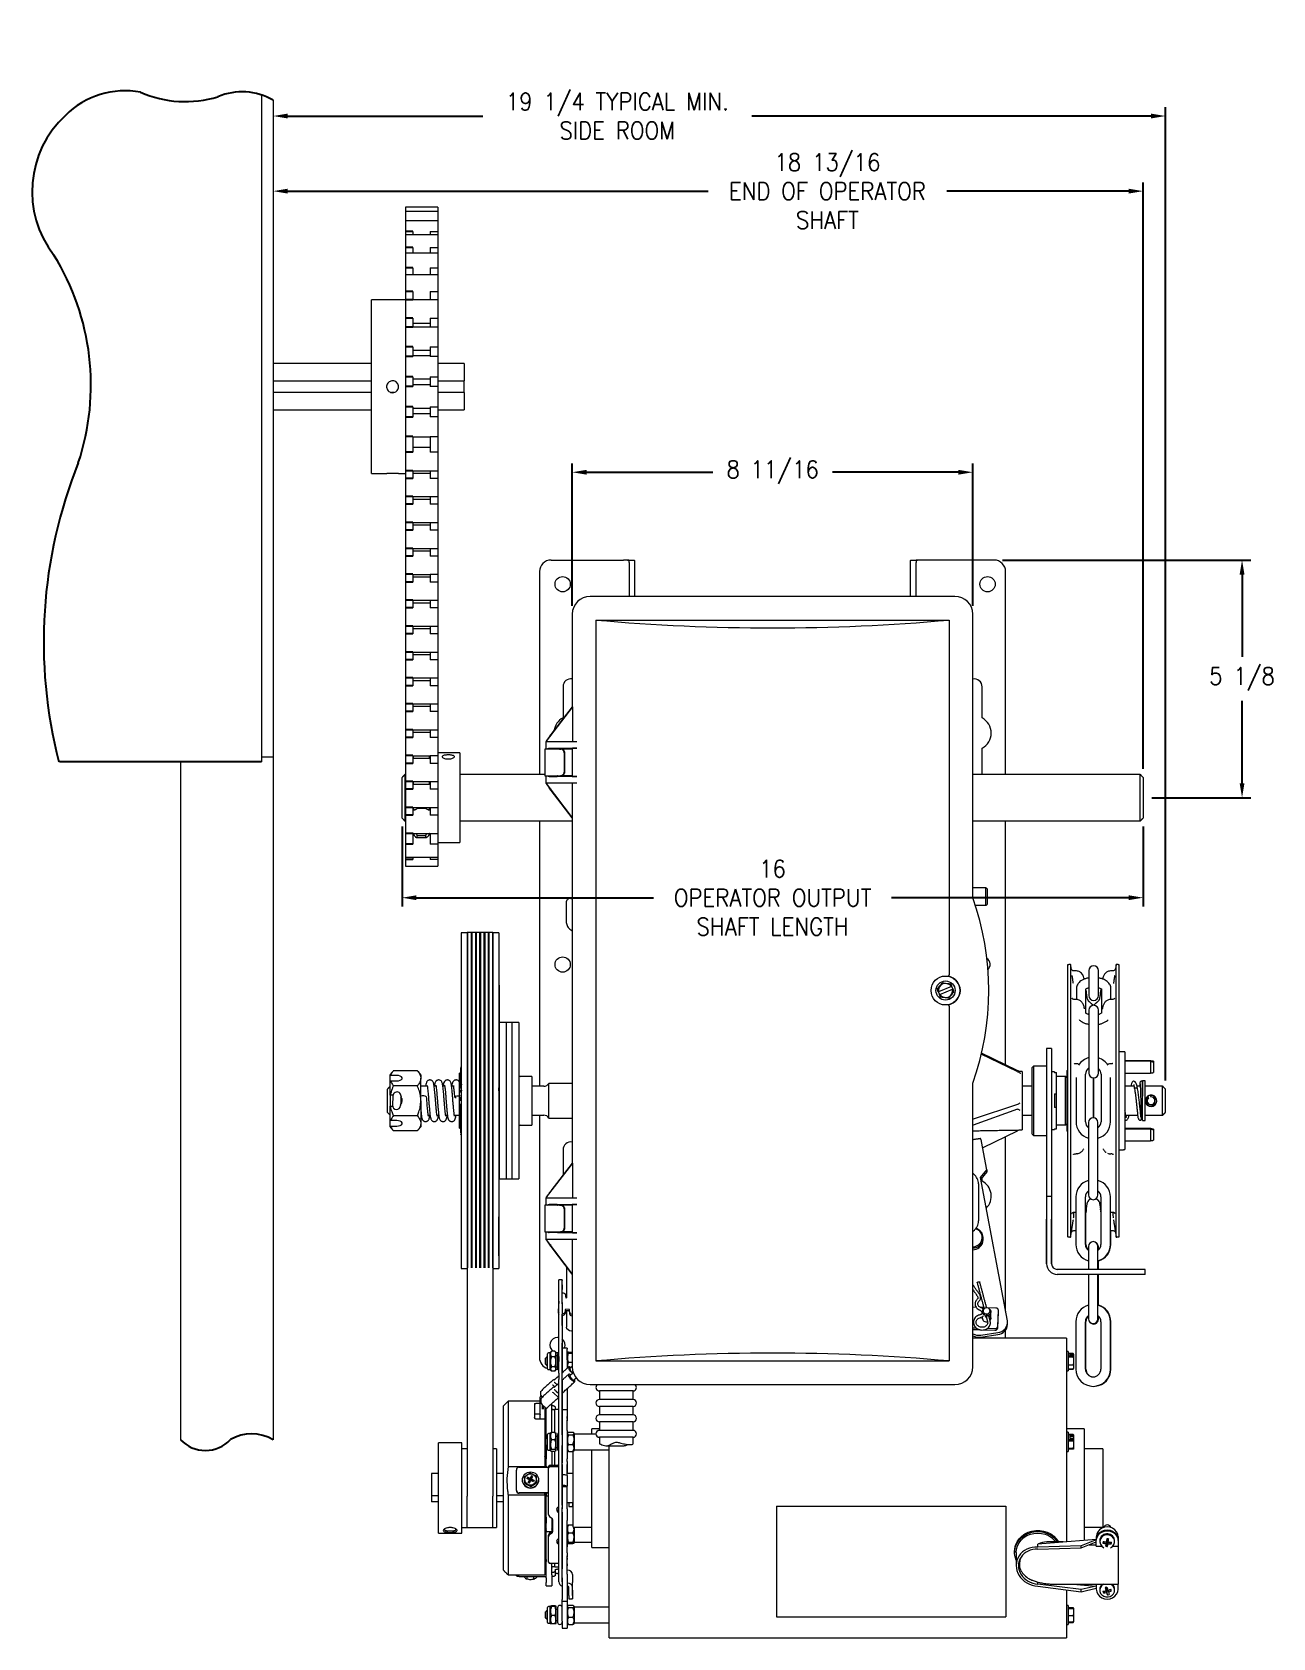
# Model space of a CAD drawing. Extents: x 2.2 to 29, y 8 to 42.7.
import ezdxf

# ---------------------------------------------------------------- set-up
doc = ezdxf.new("R2010")
doc.units = 0
doc.header["$LTSCALE"] = 0.5
doc.header["$MEASUREMENT"] = 0
doc.layers.get('Defpoints').update_dxf_attribs({"linetype": 'CONTINUOUS'})
doc.layers.add('DIM', color=1, linetype='CONTINUOUS')
doc.layers.add('OBJ', color=3, linetype='CONTINUOUS')
doc.styles.add('ROMANS', font='romans.shx', dxfattribs={"width": 0.9, "height": 0.375})
doc.dimstyles.new('GENIE', dxfattribs={"dimscale": 2, "dimtxt": 0.25, "dimasz": 0.156, "dimexe": 0.095, "dimexo": 0.0925, "dimgap": 0.095, "dimtad": 0, "dimtih": 1, "dimtoh": 1, "dimdec": 5, "dimzin": 4, "dimdsep": 46, "dimlunit": 5, "dimtxsty": 'ROMANS', "dimcen": 0.09, "dimadec": 0, "dimazin": 0, "dimtfac": 1, "dimtdec": 5, "dimtofl": 0, "dimtmove": 0, "dimatfit": 3, "dimfxl": 0, "dimfrac": 2, "dimtolj": 1, "dimtzin": 4, "dimarcsym": 0})

msp = doc.modelspace()

# ---------------------------------------------------------------- blocks, each defined once
blk = doc.blocks.new('*D32')
at = {"layer": 'Defpoints', "color": 0}
for p in [(26.183, 39.285), (7.4, 35.562), (26.183, 26.626)]:
    blk.add_point(p, dxfattribs=at)
at = {"layer": 'DIM', "color": 0, "lineweight": -2}
for p, q in [((7.712, 39.285), (16.792, 39.285)), ((25.871, 39.285), (21.945, 39.285)), ((26.183, 26.811), (26.183, 39.475))]:
    blk.add_line(p, q, dxfattribs=at)
at = {"layer": 'DIM', "color": 0}
for points in [[(7.712, 39.337), (7.712, 39.233), (7.4, 39.285)], [(25.871, 39.337), (25.871, 39.233), (26.183, 39.285)]]:
    blk.add_solid(points, dxfattribs=at)
at = {"layer": 'DIM', "color": 0, "insert": (19.368, 39.285), "char_height": 0.375, "attachment_point": 5, "style": 'ROMANS'}
blk.add_mtext('\\A1;18 13/16\\PEND OF OPERATOR\\PSHAFT', dxfattribs=at)
blk = doc.blocks.new('*D33')
at = {"layer": 'Defpoints', "color": 0}
for p in [(22.506, 33.215), (13.859, 30.149), (22.506, 30.149)]:
    blk.add_point(p, dxfattribs=at)
at = {"layer": 'DIM', "color": 0, "lineweight": -2}
for p, q in [((13.859, 30.334), (13.859, 33.405)), ((22.506, 30.334), (22.506, 33.405)), ((14.171, 33.215), (16.892, 33.215)), ((22.194, 33.215), (19.474, 33.215))]:
    blk.add_line(p, q, dxfattribs=at)
at = {"layer": 'DIM', "color": 0}
for points in [[(14.171, 33.267), (14.171, 33.163), (13.859, 33.215)], [(22.194, 33.267), (22.194, 33.163), (22.506, 33.215)]]:
    blk.add_solid(points, dxfattribs=at)
at = {"layer": 'DIM', "color": 0, "insert": (18.183, 33.215), "char_height": 0.375, "attachment_point": 5, "style": 'ROMANS'}
blk.add_mtext('\\A1;8 11/16', dxfattribs=at)
blk = doc.blocks.new('*D34')
at = {"layer": 'Defpoints', "color": 0}
for p in [(10.183, 25.747), (26.183, 25.747), (26.183, 24.028)]:
    blk.add_point(p, dxfattribs=at)
at = {"layer": 'DIM', "color": 0, "lineweight": -2}
for p, q in [((10.183, 25.562), (10.183, 23.838)), ((26.183, 25.562), (26.183, 23.838)), ((10.495, 24.028), (15.614, 24.028)), ((25.871, 24.028), (20.751, 24.028))]:
    blk.add_line(p, q, dxfattribs=at)
at = {"layer": 'DIM', "color": 0}
for points in [[(10.495, 24.08), (10.495, 23.976), (10.183, 24.028)], [(25.871, 24.08), (25.871, 23.976), (26.183, 24.028)]]:
    blk.add_solid(points, dxfattribs=at)
at = {"layer": 'DIM', "color": 0, "insert": (18.183, 24.028), "char_height": 0.375, "attachment_point": 5, "style": 'ROMANS'}
blk.add_mtext('\\A1;16\\POPERATOR OUTPUT\\PSHAFT LENGTH', dxfattribs=at)
blk = doc.blocks.new('*D35')
at = {"layer": 'Defpoints', "color": 0}
for p in [(26.665, 40.907), (7.4, 35.562), (26.665, 19.895)]:
    blk.add_point(p, dxfattribs=at)
at = {"layer": 'DIM', "color": 0, "lineweight": -2}
for p, q in [((26.665, 20.08), (26.665, 41.097)), ((7.712, 40.907), (11.926, 40.907)), ((26.353, 40.907), (17.738, 40.907))]:
    blk.add_line(p, q, dxfattribs=at)
at = {"layer": 'DIM', "color": 0}
for points in [[(7.712, 40.959), (7.712, 40.855), (7.4, 40.907)], [(26.353, 40.959), (26.353, 40.855), (26.665, 40.907)]]:
    blk.add_solid(points, dxfattribs=at)
at = {"layer": 'DIM', "color": 0, "insert": (14.832, 40.907), "char_height": 0.375, "attachment_point": 5, "style": 'ROMANS'}
blk.add_mtext('\\A1;19 1/4 TYPICAL MIN.\\PSIDE ROOM', dxfattribs=at)
blk = doc.blocks.new('*D36')
at = {"layer": 'Defpoints', "color": 0}
for p in [(22.964, 31.319), (26.183, 26.186), (28.319, 26.186)]:
    blk.add_point(p, dxfattribs=at)
at = {"layer": 'DIM', "color": 0, "lineweight": -2}
for p, q in [((23.149, 31.319), (28.509, 31.319)), ((28.319, 31.007), (28.319, 29.228)), ((28.319, 26.498), (28.319, 28.277)), ((26.368, 26.186), (28.509, 26.186))]:
    blk.add_line(p, q, dxfattribs=at)
at = {"layer": 'DIM', "color": 0}
for points in [[(28.267, 31.007), (28.371, 31.007), (28.319, 31.319)], [(28.267, 26.498), (28.371, 26.498), (28.319, 26.186)]]:
    blk.add_solid(points, dxfattribs=at)
at = {"layer": 'DIM', "color": 0, "insert": (28.319, 28.752), "char_height": 0.375, "attachment_point": 5, "style": 'ROMANS'}
blk.add_mtext('\\A1;5 1/8', dxfattribs=at)

# ---------------------------------------------------------------- dimensions: what is measured, and where the dimension line sits
at = {"layer": 'DIM'}
for base, p2, text, override, picture, middle in [((26.664904, 40.907334), (26.664904, 19.895471), '<> TYPICAL MIN.\\PSIDE ROOM', {"dimse1": 1}, '*D35', (14.831718, 40.907334)), ((26.182707, 39.284943), (26.182707, 26.625774), '<>\\PEND OF OPERATOR\\PSHAFT', {"dimdec": 4, "dimse1": 1}, '*D32', (19.368187, 39.284943))]:
    dim = msp.add_linear_dim(base=base, p1=(7.400452, 35.56166), p2=p2, text=text, dimstyle='GENIE', override=override, dxfattribs=at)
    dim.commit()
    dim.dimension.update_dxf_attribs({"geometry": picture, "text_midpoint": middle, "dimtype": 160})
dim = msp.add_linear_dim(base=(22.506124, 33.215437), p1=(13.859306, 30.149075), p2=(22.506124, 30.149075), text='8 11/16', dimstyle='GENIE', override={"dimdec": 5}, dxfattribs=at)
dim.commit()
dim.dimension.update_dxf_attribs({"geometry": '*D33', "text_midpoint": (18.182715, 33.215437)})
dim = msp.add_linear_dim(base=(28.319077, 26.186274), p1=(22.964207, 31.318527), p2=(26.182707, 26.186274), angle=90, dimstyle='GENIE', dxfattribs=at)
dim.commit()
dim.dimension.update_dxf_attribs({"geometry": '*D36', "text_midpoint": (28.319077, 28.752401)})
dim = msp.add_linear_dim(base=(26.182707, 24.027958), p1=(10.182704, 25.746774), p2=(26.182707, 25.746774), text='<>\\POPERATOR OUTPUT\\PSHAFT LENGTH', dimstyle='GENIE', dxfattribs=at)
dim.commit()
dim.dimension.update_dxf_attribs({"geometry": '*D34', "text_midpoint": (18.182706, 24.027958)})

# ---------------------------------------------------------------- linework, layer by layer
at = {"layer": 'OBJ', "linetype": 'Continuous', "lineweight": 15}
for p, q in [((7.150455, 41.362648), (7.150455, 27.061657)), ((7.400452, 41.25118), (7.400452, 27.061657)), ((10.257707, 38.938732), (10.257707, 38.924878)), ((10.257707, 38.924878), (10.257707, 38.843872)), ((10.257707, 38.843872), (10.257707, 38.812258)), ((10.952707, 38.938732), (10.952707, 38.792978)), ((10.952707, 38.924221), (10.952707, 38.816205)), ((10.952707, 38.843872), (10.952707, 38.642502)), ((10.257707, 38.812258), (10.257707, 38.657239)), ((10.257707, 38.657239), (10.257707, 38.642502)), ((10.257707, 38.642502), (10.257707, 38.586544)), ((10.257707, 38.586544), (10.257707, 38.413076)), ((10.952707, 38.821161), (10.952707, 38.821105)), ((10.952707, 38.800769), (10.952707, 38.726211)), ((10.952707, 38.792978), (10.952707, 38.760937)), ((10.952707, 38.642502), (10.952707, 38.413076)), ((10.952707, 38.572107), (10.952707, 38.525714)), ((10.257707, 38.413076), (10.257707, 38.343873)), ((10.257707, 38.340691), (10.257707, 38.254537)), ((10.257707, 38.254537), (10.257707, 38.072109)), ((10.417706, 38.413076), (10.417706, 38.343873)), ((10.792704, 38.413076), (10.952707, 38.413076)), ((10.792704, 38.413076), (10.792704, 38.343873)), ((10.952707, 38.413076), (10.952707, 38.311133)), ((10.952707, 38.340691), (10.952707, 38.067852)), ((10.952707, 38.245131), (10.952707, 38.220764)), ((10.257707, 38.067852), (10.257707, 37.94754)), ((10.257707, 37.94754), (10.257707, 37.826247)), ((10.257707, 37.826247), (10.257707, 37.631978)), ((10.417706, 38.067852), (10.417706, 37.94754)), ((10.792704, 38.067852), (10.792704, 37.94754)), ((10.792704, 38.067852), (10.952707, 38.067852)), ((10.952707, 38.067852), (10.952707, 37.935056)), ((10.952707, 37.94754), (10.952707, 37.631978)), ((10.952707, 37.829692), (10.952707, 37.820549)), ((10.257707, 37.631978), (10.257707, 37.474903)), ((10.257707, 37.474903), (10.257707, 37.314595)), ((10.417706, 37.631978), (10.417706, 37.474903)), ((10.792704, 37.631978), (10.792704, 37.474903)), ((10.792704, 37.631978), (10.952707, 37.631978)), ((10.952707, 37.631978), (10.952707, 37.472336)), ((10.952707, 37.474903), (10.952707, 37.118594)), ((10.257707, 37.314595), (10.257707, 37.118594)), ((10.257707, 37.118594), (10.257707, 36.936659)), ((10.417706, 37.118594), (10.417706, 36.936659)), ((10.792704, 37.118594), (10.952707, 37.118594)), ((10.792704, 37.118594), (10.792704, 36.936922)), ((10.952707, 37.338324), (10.952707, 37.337141)), ((10.952707, 37.118594), (10.952707, 36.936922)), ((9.525453, 33.186659), (9.525453, 36.936659)), ((10.257707, 36.936922), (10.257707, 36.735008)), ((10.952707, 36.936922), (10.792704, 36.936922)), ((10.952707, 36.936922), (10.952707, 36.543189)), ((10.257707, 36.735008), (10.257707, 36.543189)), ((10.257707, 36.543189), (10.257707, 36.350159)), ((10.417706, 36.543189), (10.417706, 36.350159)), ((10.792704, 36.543189), (10.952707, 36.543189)), ((10.792704, 36.543189), (10.792704, 36.344959)), ((10.952707, 36.543189), (10.952707, 36.344959)), ((10.257707, 36.350159), (10.257707, 36.104958)), ((10.257707, 36.104958), (10.257707, 35.923103)), ((10.952707, 36.344959), (10.792704, 36.344959)), ((10.952707, 36.344959), (10.952707, 35.923103)), ((10.257707, 35.923103), (10.257707, 35.714299)), ((10.417706, 35.923103), (10.417706, 35.714299)), ((10.792704, 35.923103), (10.952707, 35.923103)), ((10.792704, 35.923103), (10.792704, 35.714299)), ((10.952707, 35.923103), (10.952707, 35.714299)), ((10.257707, 35.714299), (10.257707, 35.44345)), ((10.257707, 35.44345), (10.257707, 35.277045)), ((10.952707, 35.714299), (10.792704, 35.714299)), ((10.952707, 35.714299), (10.952707, 35.277045)), ((11.525451, 35.56166), (11.525451, 35.186657)), ((7.400452, 35.186657), (9.525453, 35.186657)), ((10.257707, 35.277045), (10.257707, 35.065524)), ((10.257707, 35.065524), (10.257707, 34.770429)), ((10.417706, 35.277045), (10.417706, 35.065524)), ((10.792704, 35.277045), (10.952707, 35.277045)), ((10.792704, 35.277045), (10.792704, 35.063961)), ((10.952707, 35.063961), (10.792704, 35.063961)), ((10.952707, 35.277045), (10.952707, 35.063961)), ((10.952707, 35.186657), (11.525451, 35.186657)), ((10.952707, 35.063961), (10.952707, 34.624492)), ((11.525451, 34.936661), (11.525451, 35.186657)), ((9.525453, 34.936661), (7.400452, 34.936661)), ((10.007865, 34.936661), (9.95768, 34.936661)), ((10.257707, 34.770429), (10.257707, 34.624492)), ((11.525451, 34.936661), (10.952707, 34.936661)), ((11.525451, 34.936661), (11.525451, 34.561658)), ((10.257707, 34.624492), (10.257707, 34.407057)), ((10.257707, 34.413548), (10.257707, 34.106189)), ((10.417706, 34.624492), (10.417706, 34.407057)), ((10.792704, 34.624492), (10.952707, 34.624492)), ((10.792704, 34.624492), (10.792704, 34.413548)), ((10.952707, 34.413548), (10.792704, 34.413548)), ((10.952707, 34.624492), (10.952707, 34.413548)), ((10.952707, 34.413548), (10.952707, 33.985122)), ((10.257707, 34.106189), (10.257707, 33.985122)), ((10.257707, 33.985122), (10.257707, 33.645694)), ((10.417706, 33.985122), (10.417706, 33.645694)), ((10.792704, 33.985122), (10.952707, 33.985122)), ((10.792704, 33.985122), (10.792704, 33.645694)), ((10.952707, 33.985122), (10.952707, 33.645694)), ((10.257707, 33.645694), (10.257707, 33.248845)), ((10.952707, 33.645694), (10.792704, 33.645694)), ((10.952707, 33.645694), (10.952707, 33.248845)), ((10.257707, 33.248845), (10.257707, 33.081708)), ((10.257707, 33.081708), (10.257707, 32.68942)), ((10.417706, 33.248845), (10.417706, 33.081708)), ((10.792704, 33.248845), (10.952707, 33.248845)), ((10.792704, 33.248845), (10.792704, 33.081708)), ((10.952707, 33.081708), (10.792704, 33.081708)), ((10.952707, 33.248845), (10.952707, 33.081708)), ((10.952707, 33.081708), (10.952707, 32.68942)), ((10.257707, 32.68942), (10.257707, 32.522283)), ((10.417706, 32.68942), (10.417706, 32.522283)), ((10.792704, 32.68942), (10.952707, 32.68942)), ((10.792704, 32.68942), (10.792704, 32.522283)), ((10.952707, 32.68942), (10.952707, 32.522283)), ((10.257707, 32.522283), (10.257707, 32.129995)), ((10.952707, 32.522283), (10.792704, 32.522283)), ((10.952707, 32.522283), (10.952707, 32.129995)), ((10.257707, 32.129995), (10.257707, 31.962858)), ((10.257707, 31.962858), (10.257707, 31.570566)), ((10.417706, 32.129995), (10.417706, 31.962858)), ((10.792704, 32.129995), (10.952707, 32.129995)), ((10.792704, 32.129995), (10.792704, 31.962858)), ((10.952707, 31.962858), (10.792704, 31.962858)), ((10.952707, 32.129995), (10.952707, 31.962858)), ((10.952707, 31.962858), (10.952707, 31.570566)), ((10.257707, 31.570566), (10.257707, 31.403429)), ((10.417706, 31.570566), (10.417706, 31.403429)), ((10.792704, 31.570566), (10.952707, 31.570566)), ((10.792704, 31.570566), (10.792704, 31.403429)), ((10.952707, 31.570566), (10.952707, 31.403429)), ((10.257707, 31.403429), (10.257707, 31.011141)), ((10.952707, 31.403429), (10.792704, 31.403429)), ((10.952707, 31.403429), (10.952707, 31.011141)), ((13.401205, 31.318527), (14.963705, 31.318527)), ((15.050986, 31.318527), (14.963705, 31.318527)), ((15.050986, 31.318527), (15.189133, 31.318527)), ((15.083708, 31.269581), (15.083708, 31.304574)), ((15.083708, 31.269581), (15.083708, 30.534984)), ((15.203705, 31.304574), (15.203705, 31.269581)), ((15.203705, 31.269581), (15.203705, 30.534984)), ((21.161706, 31.269581), (21.161706, 31.304574)), ((21.161706, 30.534984), (21.161706, 31.269581)), ((21.176279, 31.318527), (21.314425, 31.318527)), ((21.281704, 31.304574), (21.281704, 31.269581)), ((21.281704, 30.534984), (21.281704, 31.269581)), ((21.401706, 31.318527), (21.314425, 31.318527)), ((22.964207, 31.318527), (21.401706, 31.318527)), ((10.257707, 31.011141), (10.257707, 30.844004)), ((10.417706, 31.011141), (10.417706, 30.844004)), ((10.792704, 31.011141), (10.952707, 31.011141)), ((10.792704, 31.011141), (10.792704, 30.844004)), ((10.952707, 31.011141), (10.952707, 30.844004)), ((13.151203, 31.068526), (13.151203, 26.685773)), ((23.214204, 26.685773), (23.214204, 31.068526)), ((10.257707, 30.844004), (10.257707, 30.451716)), ((10.952707, 30.844004), (10.792704, 30.844004)), ((10.952707, 30.844004), (10.952707, 30.451716)), ((22.120214, 30.534984), (14.245216, 30.534984)), ((10.257707, 30.451716), (10.257707, 30.284579)), ((10.257707, 30.284579), (10.257707, 29.892287)), ((10.417706, 30.451716), (10.417706, 30.284579)), ((10.792704, 30.451716), (10.952707, 30.451716)), ((10.792704, 30.451716), (10.792704, 30.284579)), ((10.952707, 30.284579), (10.792704, 30.284579)), ((10.952707, 30.451716), (10.952707, 30.284579)), ((10.952707, 30.284579), (10.952707, 29.892287)), ((10.257707, 29.892287), (10.257707, 29.72515)), ((10.417706, 29.892287), (10.417706, 29.72515)), ((10.792704, 29.892287), (10.952707, 29.892287)), ((10.792704, 29.892287), (10.792704, 29.72515)), ((10.952707, 29.892287), (10.952707, 29.72515)), ((13.859306, 30.149075), (13.859306, 28.14535)), ((14.370217, 30.024074), (21.995214, 30.024074)), ((14.370217, 30.024074), (14.370217, 14.024075)), ((21.995214, 30.024074), (21.995214, 22.361324)), ((22.506124, 24.025946), (22.506124, 30.149075)), ((10.257707, 29.72515), (10.257707, 29.332862)), ((10.952707, 29.72515), (10.792704, 29.72515)), ((10.952707, 29.72515), (10.952707, 29.332862)), ((10.257707, 29.332862), (10.257707, 29.165725)), ((10.257707, 29.165725), (10.257707, 28.773437)), ((10.417706, 29.332862), (10.417706, 29.165725)), ((10.792704, 29.332862), (10.952707, 29.332862)), ((10.792704, 29.332862), (10.792704, 29.165725)), ((10.952707, 29.165725), (10.792704, 29.165725)), ((10.952707, 29.332862), (10.952707, 29.165725)), ((10.952707, 29.165725), (10.952707, 28.773437)), ((10.257707, 28.773437), (10.257707, 28.6063)), ((10.257707, 28.6063), (10.257707, 28.214008)), ((10.417706, 28.773437), (10.417706, 28.6063)), ((10.792704, 28.773437), (10.952707, 28.773437)), ((10.792704, 28.773437), (10.792704, 28.6063)), ((10.952707, 28.6063), (10.792704, 28.6063)), ((10.952707, 28.773437), (10.952707, 28.6063)), ((10.952707, 28.6063), (10.952707, 28.214008)), ((13.658706, 28.584176), (13.658706, 27.909991)), ((22.706705, 27.908691), (22.706705, 28.582876)), ((10.257707, 28.214008), (10.257707, 28.04687)), ((10.417706, 28.214008), (10.417706, 28.04687)), ((10.792704, 28.214008), (10.952707, 28.214008)), ((10.792704, 28.214008), (10.792704, 28.04687)), ((10.952707, 28.214008), (10.952707, 28.04687)), ((13.864863, 28.149076), (13.296103, 27.408054)), ((13.403364, 27.551317), (13.861465, 28.148166)), ((13.859799, 28.148166), (13.860498, 28.149076)), ((13.859799, 28.149076), (13.859799, 28.148166)), ((13.863784, 28.149076), (13.859799, 28.149076)), ((13.861465, 28.148166), (13.859799, 28.148166)), ((13.864863, 28.149076), (13.863784, 28.149076)), ((13.864863, 28.149076), (13.864863, 27.399076)), ((10.257707, 28.04687), (10.257707, 27.654583)), ((10.952707, 28.04687), (10.792704, 28.04687)), ((10.952707, 28.04687), (10.952707, 27.654583)), ((10.257707, 27.654583), (10.257707, 27.487446)), ((10.257707, 27.487446), (10.257707, 27.095158)), ((10.417706, 27.654583), (10.417706, 27.487446)), ((10.792704, 27.654583), (10.952707, 27.654583)), ((10.792704, 27.654583), (10.792704, 27.487446)), ((10.952707, 27.487446), (10.792704, 27.487446)), ((10.952707, 27.654583), (10.952707, 27.487446)), ((10.952707, 27.487446), (10.952707, 27.095158)), ((13.289308, 27.399076), (13.289308, 27.236576)), ((13.289308, 27.399076), (13.31544, 27.399076)), ((13.296103, 27.408054), (13.296103, 27.399076)), ((13.31544, 27.399076), (13.957128, 27.399076)), ((13.37037, 27.509406), (13.402894, 27.551317)), ((13.402894, 27.550678), (13.37037, 27.508289)), ((13.37037, 27.508289), (13.37037, 27.509406)), ((13.402894, 27.550678), (13.403364, 27.551317)), ((13.402894, 27.551317), (13.402894, 27.550678)), ((13.403364, 27.551317), (13.402894, 27.551317)), ((7.150455, 27.061657), (7.150455, 26.961695)), ((7.400452, 27.061657), (7.150455, 27.061657)), ((7.400452, 27.061657), (7.400452, 12.323764)), ((10.257707, 27.095158), (10.257707, 26.928021)), ((10.417706, 27.095158), (10.417706, 26.928021)), ((10.432706, 27.094224), (10.432706, 27.091558)), ((10.432706, 27.037065), (10.432706, 27.093952)), ((10.775456, 27.091558), (10.775456, 27.094224)), ((10.775456, 27.037065), (10.775456, 27.093952)), ((10.792704, 27.095158), (10.952707, 27.095158)), ((10.792704, 27.095158), (10.792704, 26.928021)), ((10.952707, 27.095158), (10.952707, 26.928021)), ((11.432707, 27.155025), (11.432707, 25.217527)), ((13.50227, 27.236576), (13.264306, 27.236576)), ((13.359735, 27.250233), (13.957128, 27.256161)), ((13.582145, 27.236576), (13.50227, 27.236576)), ((13.577203, 27.249074), (13.551305, 27.249074)), ((13.859306, 27.25182), (13.577203, 27.249074)), ((13.582145, 27.236576), (13.603795, 27.236576)), ((13.603795, 27.236576), (13.613796, 27.236576)), ((13.859306, 27.236576), (13.613796, 27.236576)), ((13.658706, 27.249867), (13.658706, 27.236576)), ((13.6904, 26.761574), (13.6904, 27.136576)), ((13.700401, 26.761574), (13.700401, 27.136576)), ((13.863784, 27.254058), (13.859306, 27.25182)), ((13.859306, 27.25182), (13.859306, 26.64633)), ((22.706705, 26.685773), (22.706705, 27.257057)), ((5.400452, 26.961695), (5.400452, 12.323764)), ((10.257707, 26.928021), (10.257707, 26.535728)), ((10.952707, 26.928021), (10.792704, 26.928021)), ((10.952707, 26.928021), (10.952707, 26.535728)), ((10.182704, 25.746774), (10.182704, 26.625774)), ((10.242708, 26.685773), (10.242708, 25.686775)), ((10.257707, 26.535728), (10.257707, 26.368591)), ((10.257707, 26.368591), (10.257707, 25.976304)), ((10.417706, 26.535728), (10.417706, 26.368591)), ((10.432706, 26.475373), (10.432706, 26.534799)), ((10.775456, 26.475373), (10.775456, 26.534799)), ((10.792704, 26.535728), (10.952707, 26.535728)), ((10.792704, 26.535728), (10.792704, 26.368591)), ((10.952707, 26.368591), (10.792704, 26.368591)), ((10.952707, 26.535728), (10.952707, 26.368591)), ((10.952707, 26.368591), (10.952707, 25.976304)), ((13.264306, 26.661574), (13.50227, 26.661574)), ((13.289308, 26.661574), (13.289308, 26.499074)), ((13.31544, 26.499074), (13.289308, 26.499074)), ((13.295597, 26.490711), (13.295597, 26.499074)), ((13.295597, 26.490711), (13.858579, 25.749074)), ((13.957128, 26.499074), (13.31544, 26.499074)), ((13.957128, 26.641989), (13.359735, 26.647917)), ((13.402894, 26.345852), (13.370046, 26.389124)), ((13.50227, 26.661574), (13.582145, 26.661574)), ((13.551305, 26.649076), (13.577203, 26.649076)), ((13.577203, 26.649076), (13.859306, 26.64633)), ((13.582145, 26.661574), (13.603795, 26.661574)), ((13.613796, 26.661574), (13.603795, 26.661574)), ((13.859306, 26.661574), (13.613796, 26.661574)), ((13.859306, 26.64633), (13.863784, 26.644092)), ((13.864136, 25.749074), (13.864136, 26.499074)), ((26.122709, 25.686775), (26.122709, 26.685773)), ((26.182707, 26.625774), (26.182707, 25.746774)), ((10.182704, 26.288914), (10.182704, 26.324231)), ((13.855913, 25.749074), (13.402894, 26.345852)), ((26.182707, 26.324231), (26.182707, 26.288914)), ((10.257707, 25.976304), (10.257707, 25.809167)), ((10.257707, 25.809167), (10.257707, 25.415945)), ((10.417706, 25.976304), (10.417706, 25.809167)), ((10.432706, 25.915943), (10.432706, 25.97537)), ((10.510703, 25.954879), (10.510703, 25.97537)), ((10.697454, 25.954879), (10.510703, 25.954879)), ((10.697454, 25.954879), (10.697454, 25.97537)), ((10.775456, 25.915943), (10.775456, 25.97537)), ((10.792704, 25.976304), (10.952707, 25.976304)), ((10.792704, 25.976304), (10.792704, 25.809167)), ((10.952707, 25.809167), (10.792704, 25.809167)), ((10.952707, 25.976304), (10.952707, 25.809167)), ((10.952707, 25.809167), (10.952707, 25.415945)), ((13.151203, 25.686775), (13.151203, 19.95547)), ((13.855913, 25.749074), (13.858579, 25.749074)), ((13.864136, 25.749074), (13.858579, 25.749074)), ((13.859306, 25.749074), (13.859306, 18.295349)), ((23.214204, 20.419156), (23.214204, 25.686775)), ((10.257707, 25.415945), (10.257707, 25.186847)), ((10.417706, 25.415945), (10.417706, 25.186847)), ((10.432706, 25.415945), (10.432706, 25.403217)), ((10.510703, 25.318958), (10.510703, 25.370908)), ((10.510703, 25.370908), (10.697454, 25.370908)), ((10.697454, 25.318958), (10.510703, 25.318958)), ((10.697454, 25.318958), (10.697454, 25.370908)), ((10.775456, 25.403217), (10.775456, 25.415945)), ((10.792704, 25.415945), (10.952707, 25.415945)), ((10.792704, 25.415945), (10.792704, 25.186847)), ((10.952707, 25.415945), (10.952707, 25.186847)), ((10.257707, 25.186847), (10.257707, 24.903218)), ((10.952707, 25.186847), (10.792704, 25.186847)), ((10.952707, 25.186847), (10.952707, 24.903218)), ((10.257707, 24.903218), (10.257707, 24.85399)), ((10.257707, 24.85399), (10.257707, 24.707354)), ((10.417706, 24.903218), (10.417706, 24.85399)), ((10.792704, 24.903218), (10.792704, 24.85399)), ((10.952707, 24.85399), (10.792704, 24.85399)), ((10.952707, 24.941511), (10.952707, 24.85399)), ((10.952707, 24.929778), (10.952707, 24.888425)), ((10.952707, 24.85399), (10.952707, 24.707354)), ((13.859306, 24.009505), (13.811205, 24.009505)), ((22.785904, 23.863873), (22.785904, 24.238875)), ((22.815904, 24.221552), (22.815904, 23.881196)), ((22.815904, 24.199377), (22.815904, 24.051374)), ((22.815904, 24.051374), (22.815904, 23.903376)), ((13.728706, 23.924482), (13.728706, 23.848667)), ((11.463406, 23.265968), (11.463406, 19.998202)), ((11.463406, 23.259571), (11.463406, 23.260247)), ((11.592908, 23.265907), (11.591903, 23.265968)), ((11.592908, 23.274514), (11.592908, 18.908751)), ((11.599408, 23.260749), (11.599408, 16.037398)), ((11.675406, 23.260749), (11.675406, 16.037398)), ((11.691406, 23.260749), (11.691406, 16.037398)), ((11.767404, 23.260749), (11.767404, 16.037398)), ((11.783408, 23.260749), (11.783408, 16.037398)), ((11.859406, 23.260749), (11.859406, 16.037398)), ((11.875406, 23.260749), (11.875406, 16.037398)), ((11.951404, 23.260749), (11.951404, 16.037398)), ((11.967408, 23.260749), (11.967408, 16.037398)), ((12.043406, 23.260749), (12.043406, 16.037398)), ((12.059406, 23.260749), (12.059406, 16.037398)), ((12.135404, 23.260749), (12.135404, 16.037398)), ((12.144908, 23.274514), (12.144908, 18.908751)), ((12.272405, 23.265968), (12.272405, 16.032198)), ((12.273269, 22.959379), (12.280398, 21.331393)), ((24.553206, 22.578299), (24.553206, 21.197827)), ((24.617405, 22.58847), (24.617405, 16.69847)), ((25.602402, 21.203211), (25.602402, 22.58847)), ((25.666606, 16.708636), (25.666606, 22.578299)), ((25.012405, 22.453369), (25.012405, 21.913369)), ((25.217403, 21.913369), (25.217403, 22.453369)), ((21.762033, 21.991301), (21.785241, 21.935972)), ((22.044868, 22.109938), (21.767369, 21.993545)), ((21.790577, 21.938211), (22.068077, 22.054609)), ((22.073418, 22.056848), (22.050209, 22.112177)), ((21.995214, 21.686825), (21.995214, 14.024075)), ((25.012405, 21.601862), (25.012405, 21.492814)), ((25.217403, 21.492814), (25.217403, 21.601862)), ((12.280407, 21.330971), (12.280407, 19.789421)), ((12.430405, 21.330971), (12.430405, 17.955968)), ((12.430405, 21.330971), (12.430405, 17.955968)), ((12.555405, 21.330971), (12.555405, 17.955968)), ((12.555405, 21.330971), (12.555405, 17.955968)), ((12.705407, 21.330971), (12.705407, 17.955968)), ((24.553206, 21.197827), (24.553206, 16.708636)), ((25.602402, 16.69847), (25.602402, 21.203211)), ((23.463276, 20.276452), (22.690082, 20.649882)), ((23.463276, 20.297098), (22.695535, 20.67333)), ((24.099905, 20.773471), (24.099905, 19.943328)), ((24.207907, 20.773471), (24.207907, 19.943328)), ((25.012405, 20.670641), (25.012405, 20.239695)), ((25.217403, 20.239695), (25.217403, 20.670641)), ((25.789908, 20.69919), (25.789908, 20.432063)), ((26.339904, 20.506099), (25.789908, 20.506099)), ((26.339904, 20.494835), (25.789908, 20.494835)), ((26.339904, 20.506188), (26.339904, 20.506099)), ((26.339904, 20.506099), (26.339904, 20.494835)), ((26.339904, 20.494835), (26.339904, 20.242187)), ((26.404906, 20.49468), (26.404906, 20.451864)), ((26.404906, 20.472758), (26.404906, 20.251686)), ((9.924208, 20.179395), (9.924208, 20.205969)), ((9.924208, 20.059393), (9.924208, 20.179395)), ((10.069207, 20.190608), (9.935115, 20.190608)), ((10.514204, 20.292987), (9.999206, 20.292987)), ((10.589208, 20.205969), (10.589208, 20.130609)), ((10.589208, 19.64347), (10.589208, 20.130609)), ((11.423405, 19.579665), (11.423405, 20.237221)), ((11.455404, 19.906143), (11.455404, 20.361311)), ((12.985404, 20.168469), (12.985404, 19.882104)), ((23.575253, 20.273435), (23.575253, 19.0135)), ((23.789905, 18.923469), (23.789905, 20.36347)), ((23.819904, 20.39347), (23.819904, 18.89347)), ((24.271905, 20.266967), (24.271905, 20.24558)), ((24.271905, 20.252671), (24.314904, 20.252671)), ((24.314904, 20.24558), (24.271905, 20.24558)), ((24.314904, 20.168469), (24.314904, 20.252671)), ((24.314904, 19.790956), (24.314904, 20.24558)), ((24.509905, 19.64347), (24.509905, 20.166967)), ((24.539905, 18.989874), (24.539905, 20.297065)), ((25.109908, 19.277042), (25.109908, 20.137315)), ((25.109908, 20.137315), (25.109908, 19.277042)), ((25.789908, 20.432063), (25.789908, 19.754128)), ((26.404906, 20.451864), (26.404906, 20.29019)), ((9.869207, 19.64347), (9.869207, 19.895471)), ((9.924208, 19.763467), (9.924208, 20.059393)), ((9.929206, 19.765847), (9.929206, 19.64347)), ((9.935115, 20.07061), (10.069207, 20.07061)), ((10.514204, 19.968231), (9.999206, 19.968231)), ((11.455404, 19.822931), (11.455404, 19.882151)), ((11.463406, 19.998258), (11.464077, 19.998202)), ((11.463406, 19.998258), (11.463406, 19.928474)), ((11.463406, 19.928474), (11.463406, 19.858689)), ((11.463406, 19.858689), (11.464077, 19.858638)), ((11.463406, 19.858638), (11.463406, 19.858689)), ((11.463406, 19.858638), (11.464077, 19.858638)), ((11.463406, 19.858638), (11.463406, 16.038379)), ((12.273222, 19.919852), (12.273269, 19.91821)), ((12.280351, 19.790754), (12.280398, 19.789112)), ((12.280405, 19.788766), (12.280396, 19.78911)), ((12.280407, 19.788764), (12.280407, 19.763754)), ((12.985404, 19.882104), (12.985404, 19.404831)), ((13.35246, 19.64347), (13.35246, 20.01797)), ((22.506124, 13.899074), (22.506124, 20.022203)), ((24.099905, 19.943328), (24.099905, 18.41361)), ((24.207907, 19.943328), (24.207907, 18.41361)), ((24.271905, 19.790956), (24.314904, 19.790956)), ((24.271905, 19.790956), (24.271905, 19.495983)), ((24.314904, 19.495983), (24.314904, 19.790956)), ((26.167905, 19.424153), (26.167905, 20.070971)), ((26.229903, 19.424153), (26.229903, 20.070971)), ((26.604905, 19.64347), (26.604905, 19.95547)), ((26.664904, 19.64347), (26.664904, 19.895471)), ((9.869207, 19.391469), (9.869207, 19.64347)), ((9.924208, 19.227542), (9.924208, 19.523467)), ((9.929206, 19.64347), (9.929206, 19.523378)), ((9.98729, 19.763467), (9.935115, 19.763467)), ((9.935115, 19.523467), (9.97888, 19.523467)), ((10.589208, 19.64347), (10.589208, 19.156331)), ((11.423405, 19.049718), (11.423405, 19.579665)), ((11.455404, 19.74216), (11.455404, 19.760154)), ((11.455404, 19.64125), (11.455404, 19.718787)), ((11.455404, 18.945133), (11.455404, 19.575769)), ((12.280405, 19.763754), (12.280396, 19.764096)), ((12.280407, 19.763754), (12.280407, 19.763726)), ((12.280407, 19.763754), (12.280407, 17.962234)), ((13.35246, 19.26897), (13.35246, 19.64347)), ((23.47087, 19.559713), (22.512695, 19.249192)), ((23.47087, 19.460244), (22.512695, 19.116968)), ((24.314904, 19.495983), (24.271905, 19.495983)), ((24.314904, 19.037666), (24.314904, 19.495983)), ((24.509905, 19.119967), (24.509905, 19.64347)), ((25.789908, 19.754128), (25.789908, 19.275615)), ((26.167905, 19.215968), (26.167905, 19.424153)), ((26.229903, 19.215968), (26.229903, 19.424153)), ((26.301654, 19.708434), (26.290015, 19.737199)), ((26.336365, 19.755954), (26.348005, 19.727184)), ((26.604905, 19.33147), (26.604905, 19.64347)), ((26.664904, 19.391469), (26.664904, 19.64347)), ((9.924208, 19.107544), (9.924208, 19.227542)), ((9.924208, 19.080971), (9.924208, 19.107544)), ((10.069207, 19.21633), (9.935115, 19.21633)), ((9.935115, 19.096327), (10.069207, 19.096327)), ((10.514204, 19.318709), (9.999206, 19.318709)), ((10.589208, 19.156331), (10.589208, 19.080971)), ((12.985404, 19.404831), (12.985404, 19.11847)), ((13.151203, 19.33147), (13.151203, 14.098525)), ((22.506124, 19.247475), (22.512695, 19.249192)), ((22.506124, 19.115027), (22.512695, 19.116969)), ((24.314904, 19.037666), (24.314904, 19.11847)), ((25.003554, 19.173776), (25.003554, 18.903776)), ((25.208552, 18.903776), (25.208552, 19.173776)), ((25.789908, 19.275615), (25.789908, 18.720353)), ((10.514204, 18.993948), (9.999206, 18.993948)), ((11.455404, 18.91359), (11.455404, 18.922972)), ((11.592908, 18.908751), (11.592908, 11.106191)), ((12.144908, 18.908751), (12.144908, 11.106191)), ((22.808122, 18.149604), (22.693691, 18.761307)), ((23.463276, 18.989837), (22.719157, 18.625178)), ((23.214204, 15.09832), (23.214204, 18.867783)), ((24.271905, 19.037666), (24.314904, 19.037666)), ((24.271905, 19.037666), (24.271905, 19.019968)), ((26.339904, 19.044659), (25.789908, 19.044659)), ((26.339904, 19.033395), (25.789908, 19.033395)), ((26.339904, 19.044748), (26.339904, 19.044659)), ((26.339904, 19.044659), (26.339904, 19.033395)), ((26.339904, 19.033395), (26.339904, 18.780751)), ((26.404906, 19.033245), (26.404906, 18.990423)), ((26.404906, 19.011318), (26.404906, 18.79025)), ((26.404906, 18.990423), (26.404906, 18.828749)), ((13.658706, 18.584173), (13.658706, 18.033994)), ((24.099905, 18.41361), (24.099905, 17.583467)), ((24.207907, 18.41361), (24.207907, 17.583467)), ((24.712219, 18.496188), (24.735375, 18.496188)), ((25.507589, 18.496188), (25.484432, 18.496188)), ((25.789908, 18.720353), (25.789908, 18.587749)), ((13.864863, 18.299075), (13.296103, 17.558053)), ((13.403364, 17.701316), (13.861465, 18.298165)), ((13.859799, 18.298165), (13.860498, 18.299075)), ((13.859799, 18.299075), (13.859799, 18.298165)), ((13.863784, 18.299075), (13.859799, 18.299075)), ((13.861465, 18.298165), (13.859799, 18.298165)), ((13.864863, 18.299075), (13.863784, 18.299075)), ((13.864863, 18.299075), (13.864863, 17.549075)), ((22.674373, 17.984048), (22.808122, 18.149604)), ((22.808122, 18.105534), (22.681071, 17.948262)), ((22.808122, 18.149604), (22.808122, 18.105534)), ((12.273269, 16.32756), (12.280398, 17.955546)), ((12.280396, 17.957519), (12.280405, 17.961871)), ((12.280396, 17.955544), (12.280405, 17.959897)), ((12.280407, 17.962234), (12.280407, 17.961873)), ((12.280407, 17.961873), (12.280407, 17.959897)), ((12.280407, 17.959897), (12.280407, 17.955968)), ((13.37037, 17.659405), (13.402894, 17.701316)), ((13.402894, 17.700677), (13.37037, 17.658292)), ((13.402894, 17.700677), (13.403364, 17.701316)), ((13.402894, 17.701316), (13.402894, 17.700677)), ((13.403364, 17.701316), (13.402894, 17.701316)), ((23.252567, 14.893266), (22.674373, 17.984048)), ((22.706705, 17.908693), (22.706705, 17.979998)), ((25.003554, 17.879778), (25.003554, 17.609778)), ((25.208552, 17.609778), (25.208552, 17.879778)), ((13.50227, 17.386575), (13.264306, 17.386575)), ((13.289308, 17.549075), (13.289308, 17.386575)), ((13.289308, 17.549075), (13.31544, 17.549075)), ((13.296103, 17.558053), (13.296103, 17.549075)), ((13.31544, 17.549075), (13.957128, 17.549075)), ((13.359735, 17.400237), (13.957128, 17.406165)), ((13.37037, 17.658292), (13.37037, 17.659405)), ((13.582145, 17.386575), (13.50227, 17.386575)), ((13.577203, 17.399073), (13.551305, 17.399073)), ((13.859306, 17.401819), (13.577203, 17.399073)), ((13.582145, 17.386575), (13.603795, 17.386575)), ((13.603795, 17.386575), (13.613796, 17.386575)), ((13.859306, 17.386575), (13.613796, 17.386575)), ((13.863784, 17.404058), (13.859306, 17.401819)), ((13.859306, 17.401819), (13.859306, 16.796329)), ((24.099905, 17.583467), (24.099905, 16.121469)), ((24.099905, 17.583467), (24.207907, 17.583467)), ((24.207907, 17.583467), (24.207907, 16.121469)), ((13.6904, 16.911573), (13.6904, 17.286575)), ((13.700401, 16.911573), (13.700401, 17.286575)), ((24.099905, 16.121469), (24.099905, 17.083469)), ((24.207907, 16.121469), (24.207907, 17.083469)), ((13.264306, 16.811573), (13.50227, 16.811573)), ((13.289308, 16.811573), (13.289308, 16.649073)), ((13.31544, 16.649073), (13.289308, 16.649073)), ((13.295597, 16.64071), (13.295597, 16.649073)), ((13.957128, 16.649073), (13.31544, 16.649073)), ((13.957128, 16.791988), (13.359735, 16.797916)), ((13.50227, 16.811573), (13.582145, 16.811573)), ((13.551305, 16.799075), (13.577203, 16.799075)), ((13.577203, 16.799075), (13.859306, 16.796329)), ((13.582145, 16.811573), (13.603795, 16.811573)), ((13.613796, 16.811573), (13.603795, 16.811573)), ((13.859306, 16.811573), (13.613796, 16.811573)), ((13.658706, 16.811573), (13.658706, 16.798282)), ((13.859306, 16.796329), (13.863784, 16.794091)), ((13.864136, 15.899073), (13.864136, 16.649073)), ((13.295597, 16.64071), (13.858579, 15.899073)), ((13.402894, 16.495852), (13.370046, 16.539124)), ((13.855913, 15.899073), (13.402894, 16.495852)), ((25.002737, 16.49841), (25.002737, 16.228405)), ((25.207735, 16.228405), (25.207735, 16.49841)), ((25.217403, 16.417094), (25.217403, 16.48868)), ((11.464076, 16.038379), (11.463405, 16.032198)), ((11.463405, 16.032198), (11.464076, 16.027365)), ((11.463406, 16.038379), (11.464077, 16.038379)), ((11.463406, 16.037703), (11.464077, 16.038379)), ((11.463406, 16.038379), (11.463406, 16.037703)), ((11.463406, 16.037703), (11.463406, 16.032198)), ((11.463406, 16.032198), (11.463406, 16.026693)), ((11.463406, 16.027364), (11.463406, 16.020967)), ((11.463406, 16.026693), (11.464077, 16.027364)), ((11.591903, 16.020967), (11.592908, 16.021033)), ((12.272405, 16.032198), (12.272405, 16.020967)), ((26.229903, 16.001471), (24.327905, 16.001471)), ((26.229903, 15.893469), (26.229903, 16.001471)), ((13.56553, 15.284751), (13.56553, 15.759772)), ((13.640529, 15.284774), (13.640529, 15.759795)), ((13.640599, 15.668863), (13.640614, 15.639267)), ((13.640614, 15.639267), (13.640651, 15.568995)), ((13.855913, 15.899073), (13.858579, 15.899073)), ((13.864136, 15.899073), (13.858579, 15.899073)), ((13.859306, 15.899073), (13.859306, 13.899074)), ((26.229903, 15.893469), (24.327905, 15.893469)), ((13.56553, 15.314966), (13.556167, 15.100479)), ((13.671096, 15.486623), (13.640571, 15.48767)), ((13.640604, 15.339545), (13.640604, 15.342502)), ((13.640632, 15.257539), (13.640618, 15.286389)), ((13.64075, 15.487665), (13.640651, 15.568995)), ((13.719127, 15.440652), (13.71733, 15.399488)), ((13.719127, 15.405856), (13.718583, 15.393415)), ((13.719165, 15.407569), (13.719127, 15.405856)), ((13.7327, 15.384779), (13.734357, 15.384723)), ((22.607827, 15.419364), (22.607982, 15.419115)), ((13.56561, 15.005318), (13.565601, 15.034914)), ((13.640614, 15.005341), (13.640599, 15.034937)), ((13.640684, 15.044389), (13.651774, 15.044014)), ((13.640707, 15.009598), (13.651774, 15.009218)), ((13.70547, 15.127723), (13.703672, 15.086563)), ((13.70547, 15.092932), (13.703672, 15.051767)), ((13.787025, 15.139114), (13.722075, 15.141338)), ((13.787025, 15.104323), (13.722075, 15.106547)), ((13.800598, 15.08324), (13.802396, 15.124405)), ((13.848629, 15.03727), (13.859306, 15.036904)), ((13.848629, 15.002474), (13.859306, 15.002108)), ((22.580728, 15.181396), (22.506124, 15.183953)), ((22.743707, 15.175811), (22.676504, 15.178115)), ((22.7116, 14.973183), (22.708677, 14.955377)), ((22.7116, 14.938392), (22.710634, 14.934693)), ((23.004123, 15.166893), (22.804832, 15.173717)), ((22.897604, 14.938392), (22.898548, 14.934792)), ((22.898571, 14.934693), (22.897604, 14.938392)), ((23.047076, 14.775338), (23.061757, 15.111724)), ((23.047076, 14.740547), (23.061757, 15.076933)), ((23.061804, 15.078984), (23.061757, 15.076933)), ((25.002737, 15.204407), (25.002737, 14.934407)), ((25.207735, 14.934407), (25.207735, 15.204407)), ((25.217403, 14.924678), (25.217403, 14.996762)), ((13.565793, 14.291043), (13.565648, 14.88999)), ((13.640651, 14.890013), (13.640797, 14.291066)), ((13.64135, 14.793618), (13.641599, 14.183731)), ((22.506124, 14.740678), (22.582113, 14.738073)), ((22.506124, 14.705887), (22.655572, 14.700766)), ((22.676847, 14.584251), (23.046804, 14.638566)), ((22.676847, 14.540181), (23.046804, 14.594496)), ((22.747462, 14.697617), (22.984801, 14.689488)), ((22.821916, 14.72986), (22.984801, 14.72428)), ((23.214204, 14.514884), (23.214204, 14.690488)), ((13.482206, 14.234864), (13.412206, 14.234864)), ((13.565737, 14.532691), (13.541205, 14.534526)), ((13.641078, 14.012211), (13.641078, 14.331565)), ((13.641102, 14.320672), (13.641322, 13.919974)), ((13.641346, 13.909081), (13.641346, 14.386185)), ((13.64136, 14.40624), (13.641383, 14.389273)), ((13.642604, 14.302584), (13.642604, 14.278221)), ((13.642604, 14.046575), (13.642604, 14.278221)), ((13.747207, 14.302584), (13.747207, 14.278221)), ((13.747207, 14.046575), (13.747207, 14.278221)), ((13.777207, 14.217307), (13.859306, 14.217307)), ((24.532203, 14.514884), (24.532203, 12.386323)), ((24.563207, 14.226088), (24.563207, 14.203143)), ((13.282207, 13.954089), (13.282207, 14.084088)), ((13.312206, 14.114088), (13.312206, 13.92409)), ((13.324704, 13.857586), (13.324704, 14.180596)), ((13.382206, 13.837583), (13.382206, 14.200594)), ((13.482206, 14.1116), (13.412206, 14.1116)), ((13.482206, 13.895822), (13.412206, 13.895822)), ((13.512205, 13.837583), (13.512205, 14.200594)), ((13.539605, 14.173589), (13.539605, 13.864588)), ((13.56585, 14.117589), (13.565897, 14.010408)), ((13.640895, 14.010432), (13.640853, 14.117612)), ((13.641322, 13.213879), (13.641102, 13.909817)), ((13.642604, 14.173589), (13.641346, 14.184919)), ((13.642604, 13.93839), (13.642604, 14.046575)), ((13.642604, 13.93839), (13.642604, 13.770591)), ((13.747207, 14.046575), (13.747207, 13.93839)), ((13.747207, 13.93839), (13.747207, 13.865391)), ((13.777207, 14.193625), (13.859306, 14.193625)), ((13.777207, 13.995409), (13.859306, 13.995409)), ((13.786753, 13.898516), (13.786753, 13.8478)), ((13.825407, 13.88039), (13.815035, 13.889786)), ((14.370217, 14.024075), (21.995214, 14.024075)), ((24.563207, 14.203143), (24.563207, 13.812089)), ((24.563207, 14.188669), (24.671659, 14.188669)), ((24.671659, 14.127365), (24.563207, 14.127365)), ((24.563207, 14.111093), (24.671659, 14.111093)), ((24.563207, 13.94129), (24.671659, 13.94129)), ((24.603203, 14.171745), (24.677948, 14.171745)), ((24.603203, 14.171745), (24.603203, 14.144289)), ((24.677948, 14.144289), (24.603203, 14.144289)), ((24.671659, 14.189091), (24.671659, 14.188669)), ((24.671659, 14.127365), (24.671659, 14.111093)), ((24.683205, 14.169088), (24.683205, 14.163494)), ((24.683205, 14.163494), (24.683205, 14.136038)), ((24.683205, 14.136038), (24.683205, 14.054882)), ((24.683205, 14.054882), (24.683205, 13.997502)), ((24.683205, 13.997502), (24.683205, 13.910836)), ((24.683205, 13.910836), (24.683205, 13.879743)), ((24.683205, 13.879743), (24.683205, 13.869089)), ((13.482206, 13.803313), (13.412206, 13.803313)), ((13.531326, 13.511255), (13.510981, 13.529695)), ((13.512205, 13.848523), (13.542177, 13.848523)), ((13.565962, 13.760571), (13.565962, 13.621157)), ((13.566164, 12.775353), (13.565976, 13.544769)), ((13.640966, 13.621181), (13.640966, 13.760595)), ((13.640975, 13.544798), (13.641163, 12.775377)), ((13.64112, 13.852301), (13.642604, 13.864588)), ((13.641618, 13.769695), (13.641594, 13.854441)), ((13.641731, 13.855131), (13.641763, 13.769826)), ((13.641731, 13.848523), (13.642604, 13.848523)), ((13.786753, 13.689322), (13.786753, 13.740033)), ((13.866205, 13.758886), (13.815035, 13.805265)), ((13.815035, 13.731304), (13.825407, 13.721908)), ((13.815035, 13.646783), (13.88221, 13.585901)), ((13.910496, 13.627887), (13.910285, 13.630135)), ((13.910496, 13.577172), (13.910496, 13.627887)), ((24.671659, 13.849288), (24.563207, 13.849288)), ((24.671659, 13.849288), (24.671659, 13.849091)), ((13.163007, 13.237411), (13.163007, 13.246784)), ((13.163007, 12.983843), (13.163007, 13.237411)), ((13.182174, 13.27874), (13.182174, 13.371714)), ((13.182174, 13.213231), (13.182174, 13.120258)), ((13.484313, 13.468649), (13.475626, 13.47652)), ((13.475626, 13.318042), (13.542801, 13.257161)), ((13.510981, 13.371212), (13.566028, 13.321322)), ((13.642017, 13.003644), (13.641928, 13.331047)), ((13.642604, 13.287474), (13.642604, 13.331666)), ((13.642604, 13.287474), (13.642604, 13.114874)), ((13.747207, 13.426466), (13.747207, 13.363548)), ((13.747207, 13.363548), (13.747207, 13.287474)), ((13.747207, 13.287474), (13.747207, 13.114874)), ((14.245216, 13.513165), (22.120214, 13.513165)), ((15.113383, 13.376773), (14.445206, 13.376773)), ((15.113383, 13.193233), (14.445206, 13.193233)), ((15.170205, 13.376773), (15.113383, 13.376773)), ((15.170205, 13.193233), (15.113383, 13.193233)), ((12.373006, 9.504886), (12.373006, 13.054885)), ((12.473006, 13.154885), (12.473006, 11.745127)), ((13.043004, 13.096758), (13.043004, 12.802616)), ((13.105007, 13.111364), (13.163007, 13.111364)), ((13.163007, 12.878263), (13.105007, 12.878263)), ((13.163007, 12.850948), (13.163007, 12.983843)), ((13.163007, 12.878263), (13.163007, 12.871692)), ((13.163007, 12.764817), (13.163007, 12.850948)), ((13.21046, 13.077718), (13.277635, 13.016837)), ((13.213004, 13.010501), (13.213004, 13.075413)), ((13.213004, 12.981379), (13.213004, 13.010501)), ((13.230304, 13.048343), (13.236588, 13.05404)), ((13.233007, 13.01777), (13.233007, 12.981379)), ((13.23877, 13.030386), (13.250729, 13.041223)), ((13.263006, 13.030095), (13.263006, 12.983843)), ((13.263006, 12.983843), (13.263006, 12.850948)), ((13.297605, 12.974963), (13.263006, 12.974963)), ((13.263006, 12.850948), (13.263006, 12.764817)), ((13.297605, 12.357276), (13.297605, 13.003672)), ((13.297605, 12.874766), (13.297605, 12.87793)), ((13.417608, 12.482188), (13.417608, 13.106614)), ((13.432204, 13.060648), (13.417608, 13.060648)), ((13.432204, 12.974963), (13.417608, 12.974963)), ((13.480103, 12.482188), (13.480103, 12.974888)), ((13.480103, 12.482188), (13.480103, 12.974888)), ((13.487204, 13.0291), (13.487204, 12.979886)), ((13.641346, 12.634381), (13.641346, 13.111486)), ((13.642017, 13.003644), (13.642026, 12.969885)), ((13.642604, 13.035136), (13.642604, 13.114874)), ((13.642604, 13.035136), (13.642604, 12.732964)), ((13.642604, 12.966388), (13.642604, 12.969228)), ((13.642604, 12.966388), (13.642604, 12.798557)), ((13.747207, 13.114874), (13.747207, 13.035136)), ((13.747207, 13.035136), (13.747207, 12.732964)), ((13.747207, 12.969228), (13.747207, 12.966388)), ((13.747207, 12.966388), (13.747207, 12.798557)), ((15.113383, 13.043232), (14.445206, 13.043232)), ((15.113383, 12.859691), (14.445206, 12.859691)), ((15.170205, 13.043232), (15.113383, 13.043232)), ((15.170205, 12.859691), (15.113383, 12.859691)), ((13.263006, 12.764817), (13.105007, 12.764817)), ((13.263006, 12.764817), (13.263006, 11.745127)), ((13.263006, 12.656627), (13.297605, 12.656627)), ((13.641383, 12.445768), (13.64136, 12.534987)), ((13.642604, 12.752713), (13.642604, 12.798557)), ((13.642604, 12.521067), (13.642604, 12.752713)), ((13.642604, 12.727341), (13.642604, 12.732964)), ((13.642604, 12.521067), (13.642604, 12.041104)), ((13.747207, 12.779159), (13.747207, 12.822)), ((13.747207, 12.798557), (13.747207, 12.752713)), ((13.747207, 12.521067), (13.747207, 12.752713)), ((13.747207, 12.521067), (13.747207, 12.041104)), ((13.777207, 12.486031), (13.873203, 12.486031)), ((14.282204, 12.446875), (14.282204, 12.559885)), ((15.113383, 12.70969), (14.445206, 12.70969)), ((15.113383, 12.526149), (14.445206, 12.526149)), ((15.170205, 12.70969), (15.113383, 12.70969)), ((15.170205, 12.526149), (15.113383, 12.526149)), ((24.563207, 12.483872), (24.563207, 12.404974)), ((24.912204, 12.559885), (24.912204, 11.717671)), ((10.972405, 10.304886), (10.972405, 12.254887)), ((11.472403, 10.304886), (11.472403, 12.254887)), ((13.270506, 12.264884), (13.270506, 11.728865)), ((13.282207, 12.211873), (13.282207, 12.341873)), ((13.297605, 12.196475), (13.297605, 11.911428)), ((13.297605, 12.175299), (13.297605, 12.196475)), ((13.312206, 12.371877), (13.312206, 12.181874)), ((13.324704, 12.225615), (13.324704, 12.43838)), ((13.324704, 12.11537), (13.324704, 12.225615)), ((13.382206, 12.21927), (13.382206, 12.458383)), ((13.382206, 12.095367), (13.382206, 12.21927)), ((13.482206, 12.482188), (13.412206, 12.482188)), ((13.482206, 12.320021), (13.412206, 12.320021)), ((13.512205, 12.21927), (13.512205, 12.458383)), ((13.512205, 12.095367), (13.512205, 12.21927)), ((13.539605, 12.431373), (13.539605, 12.122373)), ((13.566873, 10.909348), (13.566352, 12.198718)), ((13.641871, 10.909371), (13.64135, 12.198742)), ((13.642604, 12.431373), (13.641383, 12.442529)), ((13.777207, 12.429895), (13.873203, 12.429895)), ((13.777207, 12.220739), (13.873203, 12.220739)), ((13.903207, 12.458383), (13.903207, 12.148467)), ((13.903207, 12.148467), (13.903207, 12.095367)), ((15.113383, 12.376152), (14.445206, 12.376152)), ((14.657206, 8.044887), (14.657206, 12.193457)), ((15.170205, 12.376152), (15.113383, 12.376152)), ((24.532203, 12.386323), (24.532203, 10.115693)), ((24.671659, 12.434753), (24.563207, 12.434753)), ((24.563207, 12.426183), (24.671659, 12.426183)), ((24.563207, 12.404974), (24.563207, 12.069874)), ((24.671659, 12.320959), (24.563207, 12.320959)), ((24.563207, 12.301215), (24.671659, 12.301215)), ((24.563207, 12.143337), (24.671659, 12.143337)), ((24.603203, 12.397136), (24.677948, 12.397136)), ((24.603203, 12.397136), (24.603203, 12.350006)), ((24.677948, 12.350006), (24.603203, 12.350006)), ((24.671659, 12.434753), (24.671659, 12.426183)), ((24.671659, 12.320959), (24.671659, 12.301215)), ((24.683205, 12.426694), (24.683205, 12.391391)), ((24.683205, 12.391391), (24.683205, 12.344261)), ((24.683205, 12.344261), (24.683205, 12.24895)), ((24.683205, 12.24895), (24.683205, 12.195602)), ((24.683205, 12.195602), (24.683205, 12.135279)), ((11.592908, 12.129821), (11.591903, 12.129887)), ((12.222403, 12.129887), (12.222403, 11.570603)), ((13.297605, 11.756053), (13.297605, 11.911428)), ((13.482206, 12.114708), (13.412206, 12.114708)), ((13.482206, 12.071563), (13.412206, 12.071563)), ((13.417608, 12.071563), (13.417608, 11.911428)), ((13.417608, 11.911428), (13.417608, 11.776065)), ((13.480103, 11.776084), (13.480103, 12.071563)), ((13.480103, 11.776084), (13.480103, 12.071563)), ((13.641491, 12.111724), (13.642604, 12.122373)), ((13.641571, 11.953302), (13.64167, 11.828034)), ((13.642604, 12.041104), (13.642604, 11.941663)), ((13.642604, 11.913414), (13.642604, 11.941663)), ((13.642604, 11.853373), (13.642604, 11.913414)), ((13.642604, 11.788375), (13.642604, 11.853373)), ((13.747207, 12.041104), (13.747207, 11.941663)), ((13.747207, 11.941663), (13.747207, 11.913414)), ((13.747207, 11.853373), (13.747207, 11.913414)), ((13.747207, 11.853373), (13.747207, 11.788375)), ((13.747207, 11.825044), (13.747207, 11.819421)), ((13.747207, 11.819421), (13.747207, 11.592384)), ((13.777207, 12.067719), (13.873203, 12.067719)), ((13.877206, 10.432886), (13.877206, 12.075595)), ((14.282204, 9.999886), (14.282204, 12.106875)), ((24.671659, 12.118998), (24.563207, 12.118998)), ((24.683205, 12.135279), (24.683205, 12.127057)), ((25.312207, 12.126888), (25.312207, 11.569575)), ((10.817207, 11.592384), (10.817207, 11.113947)), ((12.222403, 11.570603), (12.222403, 10.429887)), ((12.473006, 11.745127), (13.263006, 11.745127)), ((12.652204, 11.235746), (12.652204, 11.669091)), ((12.712203, 11.728865), (13.346735, 11.728865)), ((12.828503, 11.528884), (12.828503, 11.520605)), ((12.828503, 11.520605), (12.835829, 11.377)), ((12.889051, 11.516118), (12.875388, 11.489512)), ((12.936819, 11.458208), (12.875388, 11.489512)), ((12.950481, 11.484819), (12.889051, 11.516118)), ((12.889051, 11.516118), (12.950481, 11.478375)), ((12.905397, 11.397015), (12.936819, 11.458208)), ((12.936819, 11.451769), (12.905397, 11.397015)), ((12.932107, 11.383404), (12.963528, 11.444602)), ((12.936819, 11.451769), (12.950481, 11.478375)), ((12.943652, 11.463671), (12.936819, 11.451769)), ((12.936819, 11.451769), (12.936819, 11.458208)), ((12.936819, 11.451769), (12.957005, 11.456866)), ((12.936819, 11.451769), (12.960905, 11.439491)), ((12.950481, 11.478375), (12.943652, 11.463671)), ((12.957005, 11.456866), (12.943652, 11.463671)), ((12.950481, 11.484819), (12.981907, 11.546014)), ((12.981907, 11.546014), (12.950481, 11.478375)), ((12.950481, 11.478375), (12.950481, 11.484819)), ((12.950481, 11.478375), (12.97719, 11.464764)), ((12.957005, 11.456866), (12.950481, 11.478375)), ((12.950481, 11.478375), (12.963838, 11.470166)), ((12.957005, 11.456866), (12.950744, 11.444672)), ((12.963838, 11.470166), (12.957005, 11.456866)), ((12.97719, 11.464764), (12.957005, 11.456866)), ((12.957005, 11.456866), (12.962191, 11.441993)), ((12.969789, 11.450351), (12.957005, 11.456866)), ((13.024959, 11.413296), (12.963528, 11.444602)), ((12.963838, 11.470166), (12.97719, 11.464764)), ((12.966152, 11.443265), (12.97719, 11.464764)), ((12.97719, 11.471208), (13.008612, 11.532404)), ((13.038621, 11.439904), (12.97719, 11.471208)), ((12.97719, 11.464764), (12.97719, 11.471208)), ((12.97719, 11.464764), (13.038621, 11.439904)), ((13.008612, 11.532404), (12.981907, 11.546014)), ((13.263006, 11.728865), (13.263006, 11.745127)), ((13.297605, 11.756053), (13.297605, 11.747018)), ((13.297605, 11.747018), (13.297605, 11.728865)), ((13.346735, 11.716019), (13.346735, 11.747718)), ((13.347138, 10.710517), (13.346735, 11.716019)), ((13.377973, 11.776051), (13.54672, 11.776107)), ((13.377973, 11.744352), (13.54672, 11.744409)), ((13.641702, 11.763398), (13.641712, 11.737819)), ((13.641721, 11.723308), (13.641721, 11.735989)), ((13.641721, 11.735989), (13.642078, 10.860343)), ((13.642604, 11.788375), (13.642604, 11.568049)), ((13.747207, 11.549286), (13.747207, 11.788375)), ((13.747207, 11.553848), (13.747207, 11.31974)), ((24.912204, 11.717671), (24.912204, 10.151329)), ((25.312207, 11.569575), (25.312207, 10.432886)), ((10.972405, 11.113947), (10.817207, 11.113947)), ((10.817207, 11.113947), (10.817207, 10.982558)), ((11.592908, 10.429887), (11.592908, 11.106191)), ((12.144908, 10.429887), (12.144908, 11.106191)), ((12.373006, 11.113947), (12.222403, 11.113947)), ((12.473006, 11.137122), (12.473006, 9.404887)), ((12.473006, 11.137122), (13.263006, 11.137122)), ((12.652204, 11.22663), (12.652204, 11.235746)), ((13.34695, 11.175975), (12.712203, 11.175975)), ((13.346955, 11.166859), (12.712203, 11.166859)), ((12.835829, 11.385281), (12.835829, 11.377)), ((12.835829, 11.377), (12.964331, 11.311517)), ((12.932107, 11.383404), (12.905397, 11.397015)), ((12.964331, 11.311517), (13.085507, 11.389639)), ((12.964331, 11.319798), (12.964331, 11.311517)), ((13.038621, 11.439904), (13.024959, 11.413296)), ((13.085507, 11.397918), (13.085507, 11.389639)), ((13.263006, 11.137122), (13.263006, 11.166859)), ((13.263006, 11.137122), (13.263006, 9.404887)), ((13.270506, 11.166859), (13.270506, 10.919645)), ((13.297605, 11.166859), (13.297605, 11.107895)), ((13.346979, 11.107895), (13.297605, 11.107895)), ((13.297605, 10.693623), (13.297605, 11.107895)), ((13.642604, 11.31974), (13.64197, 11.320589)), ((13.642604, 11.31974), (13.642604, 11.31518)), ((13.642604, 11.31518), (13.747207, 11.31518)), ((13.642604, 11.31518), (13.642604, 10.832127)), ((13.747207, 11.31518), (13.747207, 11.31974)), ((13.747207, 10.832127), (13.747207, 11.31518)), ((10.972405, 10.982558), (10.817207, 10.982558)), ((12.373006, 10.982558), (12.222403, 10.982558)), ((13.270506, 10.919645), (13.270506, 10.294885)), ((13.52209, 10.832505), (13.522104, 10.796251)), ((13.522104, 10.827947), (13.522104, 10.833422)), ((13.562118, 10.791708), (13.566943, 10.791711)), ((13.562118, 10.760012), (13.566967, 10.760015)), ((13.567014, 10.697296), (13.566906, 10.844712)), ((13.642017, 10.697319), (13.641904, 10.844738)), ((13.642078, 10.832873), (13.642078, 10.860343)), ((13.642097, 10.757055), (13.642134, 10.755483)), ((13.642097, 10.753137), (13.642378, 10.064344)), ((13.642134, 10.755483), (13.642341, 10.24795)), ((13.642604, 10.57724), (13.642604, 10.832127)), ((13.747207, 10.832127), (13.747207, 10.57724)), ((13.787724, 10.956844), (13.78772, 10.967385)), ((13.787724, 10.956844), (13.787767, 10.88467)), ((13.862723, 10.956867), (13.862718, 10.967385)), ((13.86277, 10.967385), (13.86277, 10.896406)), ((18.269707, 10.885982), (23.219704, 10.885982)), ((18.269707, 10.885982), (18.269707, 10.409084)), ((23.219704, 10.885982), (23.219704, 10.409084)), ((11.591903, 10.429887), (11.592908, 10.429948)), ((13.297605, 10.651081), (13.297605, 10.693623)), ((13.297605, 10.651081), (13.297605, 10.556671)), ((13.297605, 10.556671), (13.297605, 10.520749)), ((13.297605, 10.401145), (13.297605, 10.520749)), ((13.369483, 10.667132), (13.417885, 10.630353)), ((13.417608, 10.630565), (13.417608, 10.556671)), ((13.417608, 10.556671), (13.417608, 10.520749)), ((13.417608, 10.520749), (13.417608, 10.401145)), ((13.432185, 10.602586), (13.432293, 10.337314)), ((13.567046, 10.63266), (13.567014, 10.697296)), ((13.567605, 9.254896), (13.567046, 10.63266)), ((13.642604, 9.254922), (13.64205, 10.632686)), ((13.642134, 10.723787), (13.642111, 10.725061)), ((13.642134, 10.723787), (13.642341, 10.216254)), ((13.642604, 9.878199), (13.642604, 10.57724)), ((13.747207, 9.878199), (13.747207, 10.57724)), ((13.777207, 10.484873), (13.873203, 10.484873)), ((13.903207, 10.432886), (13.903207, 10.10139)), ((18.269707, 10.409084), (18.269707, 8.502777)), ((23.219704, 10.409084), (23.219704, 8.502777)), ((13.282207, 10.217896), (13.282207, 10.347898)), ((13.297605, 10.401145), (13.297605, 10.392083)), ((13.297605, 10.340119), (13.297605, 10.392083)), ((13.297605, 10.340119), (13.297605, 10.3386)), ((13.297605, 10.292411), (13.297605, 10.3386)), ((13.297605, 9.409761), (13.297605, 10.292411)), ((13.347335, 10.229327), (13.347335, 10.261023)), ((13.347556, 9.678061), (13.347335, 10.229327)), ((13.416547, 10.340119), (13.369642, 10.304424)), ((13.418011, 10.30954), (13.369642, 10.272726)), ((13.417608, 10.392083), (13.417608, 10.401145)), ((13.417608, 10.392083), (13.417608, 10.340119)), ((13.417608, 10.390095), (13.417608, 10.340119)), ((13.418011, 10.341236), (13.417608, 10.340926)), ((13.522371, 10.14371), (13.522385, 10.107456)), ((13.522385, 10.139155), (13.52238, 10.144627)), ((13.567229, 10.179977), (13.562353, 10.179975)), ((13.567262, 10.102029), (13.5624, 10.102411)), ((13.642317, 10.214979), (13.642341, 10.216254)), ((13.642341, 10.216254), (13.642341, 10.24795)), ((13.642397, 10.062793), (13.642378, 10.063654)), ((13.642397, 10.035323), (13.642397, 10.062793)), ((13.642397, 10.062793), (13.642571, 9.641386)), ((13.747207, 10.125166), (13.747207, 10.030027)), ((13.777207, 10.316354), (13.873203, 10.316354)), ((13.777207, 10.114379), (13.873203, 10.114379)), ((13.777207, 10.080921), (13.873203, 10.080921)), ((25.172207, 10.17182), (23.907204, 10.072125)), ((23.907204, 10.005657), (23.907204, 10.072125)), ((25.172207, 10.161253), (24.842204, 10.031704)), ((24.842204, 9.986391), (25.172207, 10.115939)), ((25.172207, 10.226912), (25.172207, 10.163973)), ((25.172207, 10.144956), (25.172207, 10.163973)), ((25.172207, 10.028797), (25.172207, 10.144956)), ((25.315709, 10.093649), (25.364753, 10.119863)), ((25.379593, 10.023343), (25.39602, 10.136573)), ((25.384981, 10.07998), (25.39602, 10.136573)), ((25.397991, 10.155065), (25.388896, 10.116714)), ((25.39326, 10.135097), (25.39602, 10.136573)), ((25.397991, 10.155065), (25.39602, 10.136573)), ((25.416417, 10.134783), (25.39602, 10.136573)), ((25.39694, 10.185881), (25.397991, 10.155065)), ((25.397991, 10.155065), (25.418398, 10.153277)), ((25.416417, 10.134783), (25.418398, 10.153277)), ((25.417468, 10.020025), (25.416417, 10.134783)), ((25.416417, 10.134783), (25.425513, 10.076427)), ((25.42524, 10.12841), (25.416417, 10.134783)), ((25.434815, 10.182561), (25.418398, 10.153277)), ((25.429427, 10.113161), (25.418398, 10.153277)), ((25.495039, 10.077929), (25.447543, 10.112276)), ((25.642089, 10.170771), (25.642089, 10.180883)), ((25.642201, 10.170318), (25.642098, 10.170318)), ((25.642201, 10.235693), (25.642201, 10.221466)), ((25.642201, 10.226912), (25.642201, 10.213548)), ((25.642201, 10.213548), (25.642201, 10.180883)), ((25.642201, 10.170318), (25.642201, 10.180883)), ((25.642201, 10.163973), (25.642201, 10.170318)), ((25.642201, 10.144956), (25.642201, 10.163973)), ((25.642201, 10.144956), (25.642201, 10.028797)), ((13.297605, 9.737703), (13.297605, 9.697836)), ((13.642604, 9.798463), (13.642604, 9.878199)), ((13.642604, 9.418952), (13.642604, 9.798463)), ((13.747207, 10.030027), (13.747207, 10.014346)), ((13.747207, 9.878199), (13.747207, 9.798463)), ((13.747207, 9.852367), (13.747207, 9.817724)), ((13.747207, 9.77096), (13.747207, 9.817724)), ((13.747207, 9.418952), (13.747207, 9.798463)), ((13.747207, 9.77096), (13.747207, 9.736317)), ((24.842204, 10.031704), (23.907204, 10.005657)), ((23.907204, 9.960341), (24.842204, 9.986391)), ((24.842204, 9.986391), (24.842204, 10.031704)), ((25.018117, 10.05545), (25.172207, 10.05545)), ((25.172207, 10.028797), (25.283682, 10.028797)), ((25.530726, 10.028797), (25.642201, 10.028797)), ((25.642201, 10.028797), (25.642201, 9.20404)), ((12.652204, 9.393839), (12.652204, 9.404887)), ((12.712203, 9.368483), (13.297605, 9.368483)), ((12.884836, 9.318737), (12.884836, 9.368483)), ((13.029173, 9.318737), (13.029173, 9.368483)), ((13.297605, 9.697836), (13.263006, 9.697836)), ((13.263006, 9.463283), (13.297605, 9.463283)), ((13.297605, 9.548607), (13.297605, 9.558303)), ((13.297605, 9.340788), (13.297605, 9.409761)), ((13.547569, 9.649808), (13.378818, 9.649751)), ((13.417608, 9.409761), (13.417608, 9.649763)), ((13.417608, 9.558303), (13.417608, 9.548607)), ((13.417608, 9.463283), (13.432204, 9.463283)), ((13.417608, 9.409761), (13.417608, 9.340788)), ((13.417608, 9.368483), (13.432204, 9.368483)), ((13.480103, 9.584886), (13.480103, 9.649784)), ((13.480103, 9.584886), (13.480103, 9.649784)), ((13.487204, 9.507658), (13.487204, 9.486526)), ((13.487204, 9.486526), (13.487204, 9.391727)), ((13.567492, 9.530901), (13.542205, 9.530901)), ((13.542205, 9.436102), (13.56753, 9.436102)), ((13.642571, 9.637159), (13.642571, 9.641386)), ((13.642571, 9.637159), (13.64258, 9.597292)), ((13.64258, 9.597292), (13.642604, 9.533851)), ((13.642604, 9.339216), (13.642604, 9.418952)), ((13.747207, 9.646001), (13.747207, 9.598602)), ((13.747207, 9.507601), (13.758617, 9.507606)), ((13.747207, 9.418952), (13.747207, 9.339216)), ((13.862653, 9.413384), (13.862723, 9.239348)), ((13.297605, 9.340788), (13.297605, 9.237888)), ((13.297605, 9.168603), (13.297605, 9.237888)), ((13.417608, 9.340788), (13.417608, 9.237888)), ((13.417608, 9.237888), (13.417608, 9.168603)), ((13.642604, 9.339216), (13.642604, 8.872467)), ((13.747207, 9.339216), (13.747207, 8.872467)), ((13.758617, 9.228677), (13.747207, 9.228675)), ((13.758645, 9.160705), (13.747207, 9.1607)), ((13.787724, 8.960393), (13.787654, 9.134432)), ((13.862723, 8.960419), (13.862653, 9.134457)), ((13.86277, 9.073231), (13.86277, 8.899958)), ((23.907204, 9.208107), (23.907204, 9.252561)), ((24.842204, 9.086781), (23.907204, 9.208107)), ((23.907204, 9.162791), (24.842204, 9.041465)), ((24.532203, 9.081691), (24.532203, 8.044887)), ((24.668139, 9.20404), (25.172207, 9.164316)), ((25.172207, 9.164316), (24.842204, 9.086781)), ((24.842204, 9.041465), (25.172207, 9.119)), ((24.842204, 9.041465), (24.842204, 9.086781)), ((25.172207, 9.20404), (25.172207, 9.097263)), ((25.325227, 9.017719), (25.371361, 9.060027)), ((25.365279, 9.130011), (25.394631, 9.104223)), ((25.394631, 9.104223), (25.382231, 9.062317)), ((25.385347, 9.072861), (25.39999, 9.08629)), ((25.392875, 9.026695), (25.39999, 9.08629)), ((25.394631, 9.104223), (25.410898, 9.108217)), ((25.394631, 9.104223), (25.39999, 9.08629)), ((25.416145, 9.090256), (25.39999, 9.08629)), ((25.4124, 8.972399), (25.39999, 9.08629)), ((25.423973, 9.072638), (25.432177, 9.036347)), ((25.499131, 9.060423), (25.448782, 9.079919)), ((25.642201, 9.097263), (25.642201, 9.213422)), ((13.324704, 8.379175), (13.324704, 8.702188)), ((13.382206, 8.359175), (13.382206, 8.722188)), ((13.482206, 8.735444), (13.412206, 8.735444)), ((13.482206, 8.719959), (13.412206, 8.719959)), ((13.512205, 8.359175), (13.512205, 8.722188)), ((13.539605, 8.695183), (13.539605, 8.386182)), ((13.642604, 8.837826), (13.642604, 8.872467)), ((13.642604, 8.828646), (13.642604, 8.837826)), ((13.642604, 8.407309), (13.642604, 8.828646)), ((13.747207, 8.972992), (13.747207, 8.828646)), ((13.747207, 8.872467), (13.747207, 8.837826)), ((13.747207, 8.828646), (13.747207, 8.407309)), ((13.777207, 8.748027), (13.873203, 8.748027)), ((13.777207, 8.698318), (13.873203, 8.698318)), ((13.787724, 8.960393), (13.787767, 8.888222)), ((13.903207, 8.722188), (13.903207, 8.359175)), ((24.563207, 8.747682), (24.563207, 8.333681)), ((24.563207, 8.701357), (24.671659, 8.701357)), ((24.671659, 8.691694), (24.563207, 8.691694)), ((24.563207, 8.681392), (24.671659, 8.681392)), ((24.603203, 8.698689), (24.677948, 8.698689)), ((24.603203, 8.698689), (24.603203, 8.694362)), ((24.677948, 8.694362), (24.603203, 8.694362)), ((24.671659, 8.691694), (24.671659, 8.681392)), ((24.683205, 8.689434), (24.683205, 8.685104)), ((24.683205, 8.685104), (24.683205, 8.630751)), ((13.282207, 8.475683), (13.282207, 8.605682)), ((13.312206, 8.635682), (13.312206, 8.445681)), ((13.482206, 8.525195), (13.412206, 8.525195)), ((13.482206, 8.345919), (13.412206, 8.345919)), ((13.642604, 8.407309), (13.642604, 8.25719)), ((13.747207, 8.407309), (13.747207, 8.25719)), ((13.777207, 8.490974), (13.873203, 8.490974)), ((13.777207, 8.333336), (13.873203, 8.333336)), ((24.563207, 8.528419), (24.671659, 8.528419)), ((24.671659, 8.38771), (24.563207, 8.38771)), ((24.563207, 8.380008), (24.671659, 8.380008)), ((24.671659, 8.38771), (24.671659, 8.380008)), ((24.683205, 8.630751), (24.683205, 8.57906)), ((24.683205, 8.57906), (24.683205, 8.481838)), ((24.683205, 8.481838), (24.683205, 8.434291)), ((24.683205, 8.434291), (24.683205, 8.391931))]:
    msp.add_line(p, q, dxfattribs=at)
at = {"layer": 'OBJ'}
for p, q in [((10.417706, 38.413076), (10.257707, 38.413076)), ((10.417706, 38.067852), (10.257707, 38.067852)), ((10.417706, 37.631978), (10.257707, 37.631978)), ((10.417706, 37.118594), (10.257707, 37.118594)), ((10.417706, 36.936659), (10.257707, 36.936659)), ((10.417706, 36.543189), (10.257707, 36.543189)), ((10.417706, 36.350159), (10.257707, 36.350159)), ((10.417706, 35.923103), (10.257707, 35.923103)), ((10.417706, 35.714299), (10.257707, 35.714299)), ((10.417706, 35.277045), (10.257707, 35.277045)), ((10.417706, 35.065524), (10.257707, 35.065524)), ((10.417706, 34.624492), (10.257707, 34.624492)), ((10.417706, 34.407057), (10.257707, 34.407057)), ((10.417706, 33.985122), (10.257707, 33.985122)), ((10.417706, 33.645694), (10.257707, 33.645694)), ((10.417706, 33.248845), (10.257707, 33.248845)), ((10.417706, 33.081708), (10.257707, 33.081708)), ((10.417706, 32.68942), (10.257707, 32.68942)), ((10.417706, 32.522283), (10.257707, 32.522283)), ((10.417706, 32.129995), (10.257707, 32.129995)), ((10.417706, 31.962858), (10.257707, 31.962858)), ((10.417706, 31.570566), (10.257707, 31.570566)), ((10.417706, 31.403429), (10.257707, 31.403429)), ((10.417706, 31.011141), (10.257707, 31.011141)), ((10.417706, 30.844004), (10.257707, 30.844004)), ((10.417706, 30.451716), (10.257707, 30.451716)), ((10.417706, 30.284579), (10.257707, 30.284579)), ((10.417706, 29.892287), (10.257707, 29.892287)), ((10.417706, 29.72515), (10.257707, 29.72515)), ((10.417706, 29.332862), (10.257707, 29.332862)), ((10.417706, 29.165725), (10.257707, 29.165725)), ((10.417706, 28.773437), (10.257707, 28.773437)), ((10.417706, 28.6063), (10.257707, 28.6063)), ((10.417706, 28.214008), (10.257707, 28.214008)), ((10.417706, 28.04687), (10.257707, 28.04687)), ((10.417706, 27.654583), (10.257707, 27.654583)), ((10.417706, 27.487446), (10.257707, 27.487446)), ((10.417706, 27.095158), (10.257707, 27.095158)), ((7.150455, 26.961695), (2.785869, 26.961695)), ((10.417706, 26.928021), (10.257707, 26.928021)), ((10.417706, 26.535728), (10.257707, 26.535728)), ((10.417706, 26.368591), (10.257707, 26.368591)), ((10.417706, 25.97537), (10.257707, 25.97537)), ((10.417706, 25.809167), (10.257707, 25.809167)), ((10.417706, 25.415945), (10.257707, 25.415945)), ((10.417706, 25.186847), (10.257707, 25.186847)), ((10.417706, 24.85399), (10.257707, 24.85399))]:
    msp.add_line(p, q, dxfattribs=at)
at = {"layer": 'OBJ', "linetype": 'Continuous', "lineweight": 15, "flags": 128}
for points in [[(10.069207, 20.07061), (10.110249, 20.074228), (10.146341, 20.084647), (10.17313, 20.100609), (10.187383, 20.12019), (10.187383, 20.141028), (10.17313, 20.160608), (10.146341, 20.17657), (10.110249, 20.186989), (10.069207, 20.190608)], [(26.052976, 19.919561), (26.052976, 19.919561)], [(9.985488, 19.749012), (9.985375, 19.746309), (9.984718, 19.730413), (9.983564, 19.70246), (9.98208, 19.666486), (9.98048, 19.62771), (9.978997, 19.591736), (9.977842, 19.563783), (9.977185, 19.547886), (9.977073, 19.545183)], [(10.161336, 19.741752), (10.161223, 19.739048), (10.160571, 19.723157), (10.159416, 19.695199), (10.157933, 19.65923), (10.156333, 19.620449), (10.154845, 19.58448), (10.15369, 19.556522), (10.153038, 19.540631), (10.152925, 19.537927)], [(10.069207, 19.096327), (10.110249, 19.099946), (10.146341, 19.110365), (10.17313, 19.126331), (10.187383, 19.145912), (10.187383, 19.16675), (10.17313, 19.18633), (10.146341, 19.202292), (10.110249, 19.212711), (10.069207, 19.21633)], [(25.120712, 17.508333), (25.154128, 17.515969), (25.17491, 17.527566)], [(13.56553, 15.759772), (13.56553, 15.771998), (13.565535, 15.777207), (13.565535, 15.777386)], [(13.640599, 15.668863), (13.640585, 15.70058), (13.640571, 15.728022), (13.640562, 15.750137), (13.640553, 15.766075), (13.640543, 15.775222), (13.640534, 15.777231), (13.640534, 15.772026), (13.640529, 15.759795)], [(22.599839, 15.712684), (22.599708, 15.715256), (22.602646, 15.720977), (22.609461, 15.72659), (22.61911, 15.731241), (22.63013, 15.734217), (22.640835, 15.735066), (22.649607, 15.733663), (22.655098, 15.730218), (22.656346, 15.727825)], [(13.565601, 15.034914), (13.565587, 15.069677), (13.565573, 15.106162), (13.565563, 15.142962), (13.565549, 15.178664), (13.565545, 15.211893), (13.565535, 15.241376), (13.56553, 15.265973), (13.56553, 15.284751)], [(13.640529, 15.284774), (13.640534, 15.266001), (13.640534, 15.241399), (13.640543, 15.211916), (13.640553, 15.178688), (13.640562, 15.142986), (13.640571, 15.106191), (13.640585, 15.069705), (13.640599, 15.034937)], [(13.640604, 15.342502), (13.640604, 15.345107), (13.640604, 15.346214), (13.640604, 15.345787), (13.640609, 15.343839), (13.640609, 15.343065)], [(13.640618, 15.286389), (13.640614, 15.293786), (13.640614, 15.301548), (13.640609, 15.309377), (13.640609, 15.316975), (13.640604, 15.324043), (13.640604, 15.330318), (13.640604, 15.335551), (13.640604, 15.339545)], [(13.565648, 14.88999), (13.565648, 14.903399), (13.565643, 14.917511), (13.565638, 14.932126), (13.565634, 14.947037), (13.565629, 14.962022), (13.565624, 14.976877), (13.565615, 14.991374), (13.56561, 15.005318)], [(13.640614, 15.005341), (13.640618, 14.991402), (13.640623, 14.9769), (13.640628, 14.962051), (13.640632, 14.94706), (13.640637, 14.93215), (13.640642, 14.917535), (13.640646, 14.903422), (13.640651, 14.890013)], [(13.640764, 15.009598), (13.640773, 14.984245), (13.640787, 14.938246), (13.640801, 14.895195), (13.640806, 14.859141), (13.640811, 14.833492), (13.640806, 14.820665), (13.640801, 14.821872), (13.640787, 14.836993), (13.640773, 14.864609), (13.640754, 14.902113), (13.64074, 14.945967), (13.640722, 14.992031), (13.640717, 15.009598)], [(13.64135, 14.793618), (13.641322, 14.859521), (13.641294, 14.920684), (13.641271, 14.976215), (13.641252, 15.009579)], [(22.710657, 14.934792), (22.711098, 14.936557), (22.7116, 14.938392)], [(22.861504, 15.149472), (22.879981, 15.132557), (22.895089, 15.103332), (22.896422, 15.071207), (22.883773, 15.041076), (22.859077, 15.017525), (22.826084, 15.00414), (22.789819, 15.002962), (22.755811, 15.014165), (22.729224, 15.036045), (22.714116, 15.06527), (22.712783, 15.097395), (22.725432, 15.127526), (22.747706, 15.149472)], [(22.78743, 15.169273), (22.761049, 15.158568), (22.741299, 15.139738), (22.731185, 15.115647), (22.732251, 15.089961), (22.744331, 15.066593), (22.765587, 15.049097), (22.792785, 15.040137), (22.82178, 15.041085), (22.848156, 15.051786), (22.867905, 15.070615), (22.878019, 15.094706), (22.876954, 15.120392), (22.864874, 15.14376), (22.843618, 15.161257), (22.81642, 15.170216), (22.78743, 15.169273)], [(13.859306, 14.668242), (13.842561, 14.669326), (13.801617, 14.678276), (13.767459, 14.695214), (13.743781, 14.7183), (13.733156, 14.745033), (13.732705, 14.751951)], [(13.56585, 14.117589), (13.565845, 14.138558), (13.565836, 14.160363), (13.565826, 14.182699), (13.565821, 14.20524), (13.565812, 14.227665), (13.565807, 14.249648), (13.565798, 14.270876), (13.565793, 14.291043)], [(13.640797, 14.291066), (13.640801, 14.270899), (13.640806, 14.249676), (13.640811, 14.227688), (13.64082, 14.205269), (13.640825, 14.182727), (13.640834, 14.160392), (13.640844, 14.138582), (13.640853, 14.117612)], [(13.641078, 14.331565), (13.641078, 14.337492), (13.641078, 14.341378), (13.641078, 14.343157), (13.641083, 14.342801), (13.641088, 14.340313), (13.641092, 14.335737), (13.641097, 14.329152), (13.641102, 14.320672)], [(13.641346, 14.386185), (13.641346, 14.393474), (13.641346, 14.399444), (13.641346, 14.404062), (13.64135, 14.4073), (13.64135, 14.409145), (13.641355, 14.409586), (13.641355, 14.408614), (13.64136, 14.40624)], [(13.641491, 14.184247), (13.641472, 14.225347), (13.641444, 14.285144), (13.641421, 14.333846), (13.641402, 14.36912), (13.641383, 14.389273)], [(13.505485, 14.208437), (13.516612, 14.206367), (13.550113, 14.204766)], [(13.565962, 13.760571), (13.565962, 13.779344), (13.565958, 13.803946), (13.565953, 13.833425), (13.565944, 13.866653), (13.565934, 13.902355), (13.56592, 13.939155), (13.565906, 13.975641), (13.565897, 14.010408)], [(13.640895, 14.010432), (13.640909, 13.975664), (13.640919, 13.939179), (13.640933, 13.902383), (13.640942, 13.866681), (13.640951, 13.833453), (13.640956, 13.80397), (13.640961, 13.779368), (13.640966, 13.760595)], [(13.641102, 13.909817), (13.641097, 13.925976), (13.641092, 13.941675), (13.641088, 13.956638), (13.641083, 13.970619), (13.641078, 13.98337), (13.641078, 13.994677), (13.641078, 14.004345), (13.641078, 14.012211)], [(13.641322, 13.919974), (13.641327, 13.911493), (13.641332, 13.904908), (13.641336, 13.900332), (13.641336, 13.897845), (13.641341, 13.897488), (13.641341, 13.899267), (13.641346, 13.903153), (13.641346, 13.909081)], [(13.815035, 13.889786), (13.80952, 13.894466), (13.804212, 13.898309), (13.799322, 13.901182), (13.795037, 13.90296), (13.791517, 13.903589), (13.788907, 13.903036), (13.787297, 13.901323), (13.786753, 13.898516)], [(13.565976, 13.544769), (13.565972, 13.556916), (13.565972, 13.568442), (13.565967, 13.579284), (13.565967, 13.589379), (13.565967, 13.598662), (13.565962, 13.607087), (13.565962, 13.614601), (13.565962, 13.621157)], [(13.640966, 13.621181), (13.640966, 13.614624), (13.640966, 13.60711), (13.640966, 13.59869), (13.640966, 13.589402), (13.64097, 13.579312), (13.64097, 13.56847), (13.640975, 13.556944), (13.640975, 13.544798)], [(13.815035, 13.731304), (13.80952, 13.735983), (13.804212, 13.739827), (13.799322, 13.742699), (13.795037, 13.744483), (13.791517, 13.745107), (13.788907, 13.744553), (13.787297, 13.74284), (13.786753, 13.740033)], [(13.806652, 13.704913), (13.804428, 13.698657), (13.807793, 13.685497), (13.817372, 13.66825), (13.83171, 13.649528), (13.848624, 13.632191), (13.865534, 13.618872), (13.879872, 13.611602), (13.889456, 13.611489), (13.890596, 13.612292)], [(13.88221, 13.585901), (13.887729, 13.581222), (13.893037, 13.577378), (13.897927, 13.574506), (13.902212, 13.572727), (13.905728, 13.572098), (13.908342, 13.572652), (13.909951, 13.574365), (13.910496, 13.577172)], [(13.182174, 13.371714), (13.182718, 13.374521), (13.183596, 13.375722)], [(13.182174, 13.213231), (13.182718, 13.216038), (13.183596, 13.21724)], [(13.641346, 13.111486), (13.641346, 13.119352), (13.641341, 13.12902), (13.641341, 13.140326), (13.641336, 13.153078), (13.641336, 13.167054), (13.641332, 13.182021), (13.641327, 13.19772), (13.641322, 13.213879)], [(13.432204, 13.060648), (13.442937, 13.060043), (13.453253, 13.058245), (13.462762, 13.055331), (13.471097, 13.051407), (13.477935, 13.046625), (13.483018, 13.041171), (13.486148, 13.035253), (13.487204, 13.0291)], [(13.566352, 12.198718), (13.566324, 12.268423), (13.566296, 12.34092), (13.566267, 12.415177), (13.566244, 12.490114), (13.56622, 12.564663), (13.566197, 12.637746), (13.566178, 12.708314), (13.566164, 12.775353)], [(13.641163, 12.775377), (13.641181, 12.708338), (13.6412, 12.63777), (13.641219, 12.564686), (13.641242, 12.490138), (13.641271, 12.4152), (13.641294, 12.340948), (13.641322, 12.268446), (13.64135, 12.198742)], [(13.64136, 12.534987), (13.641355, 12.550775), (13.641355, 12.565761), (13.64135, 12.57985), (13.64135, 12.592972), (13.641346, 12.605053), (13.641346, 12.616021), (13.641346, 12.625816), (13.641346, 12.634381)], [(13.641383, 12.445768), (13.641402, 12.377903), (13.641421, 12.304997), (13.641444, 12.230548), (13.641472, 12.158126), (13.641501, 12.091205), (13.641529, 12.032989), (13.641552, 11.986277), (13.641571, 11.953302)], [(13.641702, 11.763398), (13.641698, 11.774249), (13.641693, 11.784485), (13.641688, 11.794012), (13.641684, 11.802732), (13.641679, 11.810565), (13.641674, 11.817436), (13.64167, 11.823279), (13.64167, 11.828034)], [(13.567398, 11.77515), (13.565254, 11.775342), (13.54672, 11.776107)], [(13.641712, 11.737819), (13.641712, 11.73276), (13.641716, 11.728381), (13.641716, 11.724852), (13.641716, 11.722308), (13.641721, 11.720849), (13.641721, 11.720529), (13.641721, 11.72136), (13.641721, 11.723308)], [(13.566906, 10.844712), (13.566901, 10.849468), (13.566896, 10.855309), (13.566892, 10.86218), (13.566892, 10.870016), (13.566887, 10.878736), (13.566882, 10.888261), (13.566877, 10.898497), (13.566873, 10.909348)], [(13.641871, 10.909371), (13.641876, 10.898523), (13.641881, 10.888287), (13.641885, 10.878762), (13.64189, 10.870039), (13.641895, 10.862206), (13.641895, 10.855335), (13.6419, 10.849494), (13.641904, 10.844738)], [(13.642097, 10.753137), (13.642092, 10.764234), (13.642087, 10.775878), (13.642087, 10.787623), (13.642083, 10.799016), (13.642078, 10.80962), (13.642078, 10.81903), (13.642078, 10.826882), (13.642078, 10.832873)], [(13.862723, 10.956867), (13.862732, 10.93578), (13.862742, 10.917535), (13.862751, 10.902831), (13.862756, 10.892234), (13.862761, 10.886149), (13.862765, 10.884814), (13.86277, 10.888277), (13.86277, 10.896406)], [(13.642017, 10.697319), (13.642017, 10.692565), (13.642022, 10.686722), (13.642026, 10.679851), (13.642031, 10.672018), (13.642036, 10.663298), (13.64204, 10.653773), (13.642045, 10.643537), (13.64205, 10.632686)], [(25.642201, 10.226912), (25.634194, 10.282037), (25.610719, 10.333405), (25.573379, 10.377515), (25.52471, 10.41136), (25.468024, 10.432637), (25.407209, 10.439895), (25.346384, 10.432637), (25.289708, 10.41136), (25.241039, 10.377515), (25.203689, 10.333405), (25.180214, 10.282037), (25.172207, 10.226912)], [(13.642397, 10.035323), (13.642397, 10.031421), (13.642397, 10.029759), (13.642392, 10.0304), (13.642392, 10.033319), (13.642388, 10.038407), (13.642383, 10.045465), (13.642383, 10.054223), (13.642378, 10.064344)], [(23.407205, 9.912716), (23.411256, 9.970274), (23.429123, 10.045409), (23.460742, 10.116728), (23.505206, 10.182176), (23.561234, 10.239873), (23.627217, 10.288159), (23.701253, 10.325642), (23.781217, 10.351249), (23.864805, 10.364237), (23.949608, 10.364237), (24.033195, 10.351249), (24.113154, 10.325642), (24.187191, 10.288159), (24.253174, 10.239873), (24.309202, 10.182176), (24.353666, 10.116728), (24.354243, 10.115693)], [(23.442203, 9.720798), (23.418427, 9.79189), (23.407656, 9.868127), (23.411256, 9.944916), (23.429123, 10.020053), (23.460742, 10.09137), (23.505206, 10.156818), (23.561234, 10.214517), (23.627217, 10.262802), (23.701253, 10.300284), (23.781217, 10.325891), (23.864805, 10.33888), (23.949608, 10.33888), (24.033195, 10.325891), (24.113154, 10.300284), (24.187191, 10.262802), (24.253174, 10.214517), (24.309202, 10.156818), (24.339094, 10.115693)], [(23.442203, 9.887358), (23.449271, 9.96054), (23.47025, 10.031498), (23.504502, 10.098075), (23.550993, 10.158252), (23.608308, 10.210195), (23.674704, 10.252331), (23.748167, 10.283377), (23.826461, 10.302389), (23.907204, 10.308791), (23.987952, 10.302389), (24.066245, 10.283377), (24.139704, 10.252331), (24.2061, 10.210195), (24.263414, 10.158252), (24.298041, 10.115693)], [(25.172207, 10.163973), (25.180214, 10.219098), (25.203689, 10.270463), (25.241039, 10.314573), (25.289708, 10.348421), (25.346384, 10.369698), (25.407209, 10.376956), (25.468024, 10.369698), (25.52471, 10.348421), (25.573379, 10.314573), (25.610719, 10.270463), (25.634194, 10.219098), (25.642201, 10.163973)], [(25.172207, 10.144956), (25.180214, 10.200078), (25.203689, 10.251446), (25.241039, 10.295556), (25.289708, 10.329404), (25.346384, 10.350681), (25.407209, 10.357937), (25.468024, 10.350681), (25.52471, 10.329404), (25.573379, 10.295556), (25.610719, 10.251446), (25.634194, 10.200078), (25.642201, 10.144956)], [(12.712203, 9.368483), (12.700498, 9.368969), (12.689244, 9.370412), (12.678872, 9.372756), (12.669781, 9.37591), (12.662318, 9.379752), (12.656771, 9.384135), (12.653359, 9.388892), (12.652204, 9.393839)], [(13.432204, 9.463283), (13.442937, 9.463729), (13.453253, 9.465052), (13.462762, 9.467199), (13.471097, 9.47009), (13.477935, 9.473613), (13.483018, 9.47763), (13.486148, 9.481992), (13.487204, 9.486526)], [(13.487204, 9.391727), (13.486148, 9.387193), (13.483018, 9.382831), (13.477935, 9.378813), (13.471097, 9.375291), (13.462762, 9.3724), (13.453253, 9.370253), (13.442937, 9.368929), (13.432204, 9.368483)], [(13.487204, 9.507658), (13.48826, 9.512191), (13.491391, 9.516551), (13.496474, 9.520571), (13.503316, 9.524094), (13.511647, 9.526985), (13.521156, 9.529132), (13.531476, 9.530455), (13.542205, 9.530901)], [(13.542205, 9.436102), (13.531476, 9.435656), (13.521156, 9.434332), (13.511647, 9.432185), (13.503316, 9.429294), (13.496474, 9.425772), (13.491391, 9.421752), (13.48826, 9.417392), (13.487204, 9.412858)], [(13.86277, 9.073231), (13.86277, 9.085715), (13.862765, 9.102072), (13.862761, 9.121673), (13.862756, 9.143767), (13.862751, 9.167505), (13.862742, 9.191971), (13.862732, 9.216231), (13.862723, 9.239348)], [(25.172207, 9.097263), (25.180214, 9.042138), (25.203689, 8.990773), (25.241039, 8.946663), (25.289708, 8.912815), (25.346384, 8.891538), (25.407209, 8.88428), (25.468024, 8.891538), (25.52471, 8.912815), (25.573379, 8.946663), (25.610719, 8.990773), (25.634194, 9.042138), (25.642201, 9.097263)], [(25.331741, 9.20404), (25.321172, 9.198481), (25.284883, 9.170018), (25.259455, 9.133125), (25.247168, 9.091082), (25.249092, 9.047622), (25.265077, 9.006608), (25.293678, 8.971683), (25.33237, 8.945952), (25.377716, 8.931703), (25.425681, 8.930197), (25.472004, 8.941573), (25.512563, 8.964817), (25.543764, 8.997862), (25.562838, 9.037778), (25.568076, 9.081013), (25.559018, 9.123726), (25.53648, 9.162124), (25.502445, 9.192795), (25.482677, 9.20404)], [(13.862723, 8.960419), (13.862732, 8.939332), (13.862742, 8.921087), (13.862751, 8.906383), (13.862756, 8.895785), (13.862761, 8.889701), (13.862765, 8.888365), (13.86277, 8.891829), (13.86277, 8.899958)]]:
    msp.add_lwpolyline(points, dxfattribs=at)
at = {"layer": 'OBJ', "linetype": 'Continuous', "lineweight": 15}
for centre, radius in [((13.651205, 30.797525), 0.165), ((22.824205, 30.797525), 0.165), ((13.651205, 22.583525), 0.165), ((21.917724, 22.024075), 0.3125), ((21.917724, 22.024075), 0.207), ((12.95743, 11.454641), 0.173708), ((12.956849, 11.465079), 0.122227)]:
    msp.add_circle(centre, radius, dxfattribs=at)
at = {"layer": 'OBJ'}
for centre, radius, start, end in [((4.204618, 39.616599), 1.834545, 79.5140451, 134.6429078), ((5.500982, 43.606179), 2.38821, 246.2331342, 287.1942466), ((6.72944, 40.082332), 1.347763, 60.1407247, 112.8089811), ((4.438733, 39.277395), 2.241548, 132.8077998, 217.734873), ((-1.854355, 35.098437), 5.321043, 341.5772722, 31.8399999), ((12.832205, 29.549038), 10.385336, 158.1344188, 194.4262874), ((5.937936, 12.832586), 0.740127, 223.4308902, 316.9638319), ((6.936516, 11.540158), 0.910646, 59.3722172, 120.1658487)]:
    msp.add_arc(centre, radius, start, end, dxfattribs=at)
at = {"layer": 'OBJ', "linetype": 'Continuous', "lineweight": 15}
for centre, radius, start, end in [((9.979079, 31.315348), 1.875717, 86.071763, 93.879808), ((13.401205, 31.068525), 0.25, 90, 180), ((22.964205, 31.068525), 0.25, 0, 90), ((14.245215, 30.149075), 0.385909, 90, 180), ((22.120215, 30.149075), 0.385909, 0, 90), ((13.828705, 28.584175), 0.17, 79.6302402, 180), ((22.536705, 28.582875), 0.17, 0, 100.3633077), ((13.828705, 27.584175), 0.3675, 117.5540412, 172.7593754), ((22.536705, 27.582875), 0.3675, 297.5540412, 62.4459588), ((13.596577, 27.142822), 0.094031, 356.1911802, 85.5974429), ((13.606578, 27.142822), 0.094031, 356.1911802, 85.5974429), ((13.596577, 26.755328), 0.094031, 274.4025571, 3.8088198), ((13.606578, 26.755328), 0.094031, 274.4025571, 3.8088198), ((16.838361, 22.024075), 6.010909, 340.5466288, 19.4533712), ((22.714205, 22.583525), 0.165, 315.9495438, 54.9281387), ((25.114905, 22.453371), 0.1025, 0, 180), ((21.917724, 22.024075), 0.31504, 282.5866872, 77.4133128), ((21.917724, 22.024075), 0.153422, 34.0312691, 191.4788268), ((21.917724, 22.024075), 0.153422, 214.0312691, 11.4788268), ((25.114905, 21.913371), 0.1025, 180, 0), ((25.0422, 21.845451), 0.0625, 189, 228.3263491), ((25.114905, 21.601862), 0.1025, 0, 180), ((25.047405, 21.673469), 0.0625, 28.7921374, 48.3263491), ((25.172405, 21.673469), 0.0625, 131.6736509, 150.4254472), ((25.177611, 21.845451), 0.0625, 311.6736509, 351), ((25.10725, 20.215167), 0.3725, 104.7508363, 148.0730102), ((25.10725, 20.215167), 0.3725, 31.486145, 72.5155671), ((11.485436, 20.373336), 0.030032, 137.184584, 179.9737946), ((12.736655, 20.199719), 0.03125, 180, 270), ((25.10725, 20.215167), 0.1675, 124.3625347, 180), ((25.114905, 20.239692), 0.1025, 180, 0), ((25.10725, 20.215167), 0.1675, 0, 48.0749806), ((10.073411, 19.745382), 0.088, 357.6368788, 177.6368788), ((13.244205, 20.080469), 0.125, 270, 330), ((26.041545, 19.900476), 0.022247, 20.8555717, 59.0817047), ((26.354905, 19.643469), 0.125, 123.5634619, 100.4895438), ((10.065, 19.541556), 0.088, 177.6368788, 357.6368788), ((10.069205, 19.643469), 0.12, 314.8034507, 40.4703069), ((10.636888, 19.588777), 0.158229, 61.1634875, 107.919912), ((11.388458, 19.59348), 0.152591, 76.7600757, 118.6886222), ((11.348717, 19.76003), 0.046816, 224.291638, 272.0449349), ((26.354905, 19.643469), 0.114, 124.6943218, 99.3586839), ((26.354905, 19.643469), 0.084, 129.3411564, 94.7118492), ((12.736655, 19.087219), 0.03125, 90, 180), ((13.244205, 19.206469), 0.125, 30, 90), ((25.10725, 19.191167), 0.3725, 180, 253.3700745), ((25.10725, 19.191167), 0.1675, 180, 231.7516116), ((25.106055, 19.173777), 0.1025, 0, 180), ((25.10725, 19.191167), 0.1675, 307.21508, 0), ((25.10725, 19.191167), 0.3725, 285.7809897, 0), ((11.485436, 18.913603), 0.030032, 180.0262054, 222.815416), ((13.828705, 18.584175), 0.17, 79.6302402, 180), ((22.523133, 18.74923), 0.170985, 4.0504257, 26.8547177), ((22.536705, 17.582875), 0.3675, 315.2729065, 62.4459588), ((25.105251, 17.565503), 0.3725, 106.3092813, 180), ((25.105251, 17.565503), 0.1675, 127.382777, 180), ((25.105251, 17.565503), 0.3725, 0, 73.8992248), ((25.105251, 17.565503), 0.1675, 0, 51.9212783), ((13.596577, 17.292822), 0.094031, 356.1911802, 85.5974429), ((13.606578, 17.292822), 0.094031, 356.1911802, 85.5974429), ((25.0422, 17.441487), 0.0625, 131.6736509, 171), ((25.106055, 17.609777), 0.1025, 180, 0), ((25.177611, 17.441487), 0.0625, 9, 48.3263491), ((13.596575, 16.905329), 0.094033, 274.4037402, 3.8076367), ((13.606576, 16.905329), 0.094033, 274.4037402, 3.8076367), ((22.512844, 16.691024), 0.195894, 307.234045, 75.2267679), ((22.516989, 16.682188), 0.21233, 306.8701221, 75.9098698), ((22.483901, 16.733021), 0.246854, 275.1650612, 306.6844932), ((22.484094, 16.727455), 0.268281, 274.7100764, 306.689902), ((22.484115, 16.690291), 0.268226, 274.7067164, 306.693262), ((22.520425, 16.646335), 0.211302, 305.9205646, 359.1988654), ((25.105251, 16.541503), 0.3725, 180, 254.0254907), ((25.105251, 16.541503), 0.1675, 180, 232.2633206), ((25.114905, 16.542472), 0.1675, 180, 227.9581789), ((25.105235, 16.498407), 0.1025, 0, 180), ((25.114905, 16.488679), 0.1025, 0, 48.6641457), ((25.105251, 16.541503), 0.1675, 307.7231848, 0), ((25.105251, 16.541503), 0.3725, 285.9695174, 0), ((25.114905, 16.542472), 0.3725, 285.9720133, 0), ((24.327905, 16.121469), 0.228, 180, 270), ((24.327905, 16.121469), 0.12, 180, 270), ((13.672249, 15.43975), 0.046887, 1.1021766, 91.4090642), ((13.732329, 15.399776), 0.015002, 181.1007019, 271.4199415), ((13.605305, 15.063984), 0.049182, 180.4099656, 216.4711041), ((13.605159, 15.098712), 0.049023, 177.934774, 216.1758825), ((13.656029, 15.091749), 0.047925, 264.9061923, 353.787646), ((13.65602, 15.056965), 0.047935, 264.9183113, 353.775527), ((13.720709, 15.126071), 0.015328, 84.8879511, 173.8124554), ((13.720709, 15.09128), 0.015328, 84.8879511, 173.8124554), ((13.787395, 15.124115), 0.015003, 1.1075105, 91.413133), ((13.786924, 15.088304), 0.016019, 27.424773, 89.6390802), ((13.847557, 15.049542), 0.04708, 183.4165354, 271.3047153), ((13.847476, 15.084142), 0.046887, 181.1021766, 271.4090642), ((22.802404, 14.960047), 0.093844, 182.8524136, 284.1806198), ((22.822475, 14.952117), 0.078027, 316.1123634, 15.6636671), ((23.005499, 15.110643), 0.056268, 1.1011171, 91.401525), ((25.10442, 14.873107), 0.3725, 105.8416992, 180), ((25.10442, 14.873107), 0.1675, 127.378375, 180), ((25.114905, 14.87416), 0.1675, 132.0418211, 180), ((25.105235, 14.934407), 0.1025, 180, 0), ((25.114905, 14.924679), 0.1025, 220.9907817, 0), ((25.10442, 14.873107), 0.3725, 0, 73.8975877), ((25.10442, 14.873107), 0.1675, 0, 51.9168344), ((25.114905, 14.87416), 0.3725, 0, 74.0279867), ((22.635796, 14.857596), 0.27641, 242.0221259, 278.5407293), ((22.63579, 14.813487), 0.276373, 242.0195725, 278.5432828), ((22.989897, 14.781572), 0.057518, 264.9172162, 353.7781297), ((22.989899, 14.746778), 0.057516, 264.9150275, 353.7803184), ((23.028096, 14.864144), 0.226352, 274.7408815, 7.3920889), ((23.026333, 14.823413), 0.22983, 275.1099956, 357.3999721), ((13.541205, 14.369525), 0.165, 90, 234.6972671), ((13.591105, 14.17359), 0.0515, 118.9764442, 180), ((13.541205, 14.369525), 0.165, 336.064169, 52.5797765), ((22.714205, 14.369525), 0.165, 61.7602993, 118.2397007), ((13.401205, 14.098525), 0.25, 180, 252.1816636), ((13.344705, 14.180596), 0.02, 90, 180), ((14.245215, 13.899075), 0.385909, 180, 270), ((22.120215, 13.899075), 0.385909, 270, 0), ((13.344705, 13.857584), 0.02, 180, 270), ((13.591105, 13.86459), 0.0515, 180, 241.5933844), ((13.865542, 13.869518), 0.081727, 195.4101464, 231.8298191), ((13.865539, 13.711031), 0.081722, 195.4046036, 231.8295327), ((13.920083, 13.87696), 0.114239, 186.8190399, 248.8744541), ((25.10442, 13.849107), 0.3725, 180, 0), ((25.10442, 13.849107), 0.1675, 180, 0), ((25.114905, 13.85016), 0.1675, 180, 273.9330505), ((25.114905, 13.85016), 0.3725, 274.9251865, 0), ((13.258861, 13.299628), 0.079481, 195.2366532, 229.782635), ((14.445205, 13.451775), 0.075, 125.0609796, 270), ((14.445205, 13.118233), 0.075, 90, 270), ((15.170205, 13.451775), 0.075, 270, 54.9390204), ((15.170205, 13.118233), 0.075, 270, 90), ((13.261014, 13.142007), 0.081785, 195.422481, 231.8204222), ((13.228318, 13.029891), 0.020313, 138.9246511, 180), ((13.264153, 13.009993), 0.051151, 131.4334941, 179.4314915), ((13.25005, 13.017609), 0.017044, 131.4380717, 179.4557983), ((13.302755, 13.03513), 0.031075, 216.0637536, 273.2094708), ((13.432873, 12.888197), 0.086769, 70.2957558, 90.4416929), ((13.485105, 12.974886), 0.005, 90, 180), ((13.485105, 12.974886), 0.005, 90, 180), ((13.513432, 13.002802), 0.026336, 185.1906905, 240.4741485), ((14.445205, 12.784692), 0.075, 90, 270), ((15.170205, 12.784692), 0.075, 270, 90), ((14.445205, 12.45115), 0.075, 90, 270), ((15.170205, 12.45115), 0.075, 270, 90), ((13.344705, 12.438381), 0.02, 90, 180), ((13.591105, 12.431375), 0.0515, 117.7525382, 180), ((13.344705, 12.115368), 0.02, 180, 270), ((13.591105, 12.122375), 0.0515, 180, 242.450777), ((12.712094, 11.668975), 0.05989, 89.8953527, 179.8891148), ((12.957005, 11.452925), 0.173999, 180.1658861, 359.8341139), ((13.376586, 11.746192), 0.029891, 87.3411237, 177.0750092), ((13.376584, 11.714496), 0.029889, 87.3373303, 177.0788027), ((13.550456, 11.724003), 0.020744, 39.1861754, 100.3754261), ((13.659344, 11.299023), 0.269546, 70.9758804, 93.5607876), ((12.712091, 11.235862), 0.059887, 180.1108789, 270.1069029), ((12.712093, 11.226747), 0.059889, 180.1121578, 270.1056241), ((13.658973, 11.063654), 0.27086, 70.98866, 93.617068), ((13.558554, 10.831492), 0.036478, 108.3383323, 178.409821), ((13.560322, 10.829937), 0.038271, 182.9794563, 272.6899499), ((13.560321, 10.79824), 0.03827, 182.9779725, 272.6914338), ((13.559447, 10.858231), 0.008114, 23.4343068, 71.0912728), ((13.401869, 10.711259), 0.054736, 180.7767075, 233.7235586), ((13.397161, 10.602114), 0.035027, 0.7708814, 53.7260917), ((25.40509, 10.401899), 0.081331, 82.9280243, 161.7375281), ((25.411187, 10.403711), 0.078997, 17.4386262, 87.1587554), ((13.402037, 10.26034), 0.054706, 126.3104776, 179.2853019), ((13.402032, 10.228645), 0.054701, 126.3078802, 179.2853802), ((13.397225, 10.369497), 0.035082, 306.3354565, 357.7068148), ((13.397267, 10.337765), 0.035029, 306.3135688, 359.2625212), ((13.560578, 10.141759), 0.038256, 87.340133, 177.0778949), ((13.558849, 10.14019), 0.036479, 181.6257982, 251.7005519), ((13.558848, 10.108492), 0.036477, 181.6274533, 251.7027304), ((13.559376, 10.060315), 0.008591, 23.1425403, 69.3935041), ((25.40099, 10.136262), 0.155008, 81.9464531, 176.9525265), ((25.395351, 10.124548), 0.14567, 79.1761223, 245.1746856), ((25.658425, 10.074458), 0.343253, 171.0303474, 176.7950749), ((25.448401, 10.583744), 0.507741, 254.8504643, 262.8246916), ((25.472207, 10.851312), 0.739308, 258.0691525, 263.529675), ((28.812886, 9.725303), 3.446204, 174.0927771, 175.0386583), ((31.724399, 9.414934), 6.374253, 173.0532359, 173.6791478), ((25.32516, 9.149464), 1.0389, 83.9411984, 86.0381365), ((24.33499, 10.203189), 1.097866, 350.3961034, 353.3697244), ((25.41561, 10.137131), 0.152775, 2.7656501, 87.3379388), ((25.421927, 10.123813), 0.143816, 293.9106875, 89.6897386), ((25.449817, 10.561342), 0.485524, 267.1306574, 275.3442716), ((23.45433, 10.301408), 1.984048, 354.5555689, 356.5658376), ((25.473262, 10.815969), 0.704174, 266.4309673, 272.0709355), ((25.190821, 10.127815), 0.308281, 350.6874558, 357.1069848), ((25.422676, 10.297288), 0.277312, 261.0624442, 268.9239364), ((13.377414, 9.679617), 0.029899, 182.9827546, 272.6911741), ((13.485105, 9.584886), 0.005, 180, 270), ((13.485105, 9.584886), 0.005, 180, 270), ((13.551371, 9.629824), 0.020342, 37.7737966, 100.7706087), ((13.763289, 9.408218), 0.099498, 2.9759443, 92.6916347), ((12.957005, 9.539665), 0.23469, 247.6478672, 292.3521328), ((13.663333, 9.25792), 0.095775, 181.8090875, 257.5003044), ((13.763289, 9.129289), 0.099498, 2.9774153, 92.6915837), ((13.75995, 9.132994), 0.027741, 2.9706922, 92.6963768), ((25.386398, 9.095636), 0.140206, 129.3602553, 179.3351385), ((25.23405, 9.735511), 0.68931, 276.7673542, 282.4137997), ((25.597661, 9.117287), 0.290059, 193.2097216, 200.0760734), ((25.29736, 9.487159), 0.470266, 273.3972186, 281.7188975), ((25.616754, 8.185095), 0.977806, 102.6866829, 104.9029603), ((26.629575, 9.410652), 1.295069, 192.5152834, 195.6029983), ((26.088711, 9.246246), 0.729651, 197.5116139, 202.0436929), ((33.233291, 11.382681), 8.146346, 195.9869423, 196.4781802), ((25.214095, 9.833604), 0.789379, 285.2354101, 290.3946473), ((25.285966, 9.548079), 0.53221, 285.9455725, 293.6112161), ((29.945581, 10.399158), 4.714665, 196.8015674, 197.500186), ((25.121038, 8.96553), 0.38982, 14.0890034, 19.1967916), ((25.428619, 9.095936), 0.139595, 0.5446365, 50.7517838), ((13.344705, 8.702188), 0.02, 90, 180), ((13.591105, 8.695182), 0.0515, 0, 180), ((25.365107, 9.24432), 0.276003, 279.8661414, 287.7235019), ((13.344705, 8.379176), 0.02, 180, 270), ((13.591105, 8.386182), 0.0515, 180, 0)]:
    msp.add_arc(centre, radius, start, end, dxfattribs=at)
for centre, major_axis, ratio, start_param, end_param in [((18.182715, 44.289007), (25, 0), 0.577350269, 4.559291611, 4.86548635), ((13.409305, 27.557299), (0.124992, 0.166179), 0.008384536, 1.869457154, 2.692490846), ((13.409305, 27.249074), (0.142, 0), 0.008726868, 0.001044726, 1.927383421), ((14.238726, 27.254002), (0.375, 0), 0.008726868, 2.420268055, 3.124139361), ((13.409305, 26.339158), (-0.124992, 0.167957), 0.008359396, 0.439495111, 1.262528803), ((13.409305, 26.649076), (0.142, 0), 0.008726868, 4.355801886, 6.282140581), ((13.409305, 26.288365), (0.117458, -0.096967), 0.441002387, 1.967486433, 2.239448772), ((14.238726, 26.644148), (0.375, 0), 0.008726868, 3.159045946, 3.862917252), ((13.811205, 23.92448), (0, 0.085026), 0.970295726, 0, 1.570796327), ((13.811205, 23.92448), (0, 0.085026), 0.970295726, 5.660731755, 6.283185307), ((26.084387, 20.358868), (0.465069, 0.042594), 0.322346436, 0.78133214, 0.959897173), ((26.084387, 20.389508), (0.465069, -0.042594), 0.322346436, 0.840360327, 1.01892536), ((15.054197, 19.643469), (-2.497891, 2.79257), 0.923736131, 0.782163929, 0.801488803), ((15.054197, 19.643469), (-2.497891, 2.79257), 0.923736131, 0.801488803, 0.820813677), ((26.084387, 18.89743), (0.465069, 0.042594), 0.322346436, 0.78133214, 0.959897173), ((26.084387, 18.92807), (0.465069, -0.042594), 0.322346436, 0.840360327, 1.01892536), ((13.409305, 17.707299), (0.124992, 0.166179), 0.008384536, 1.869457154, 2.692490846), ((13.409305, 17.399074), (0.142, 0), 0.008726868, 0.001044726, 1.927383421), ((14.238726, 17.404002), (0.375, 0), 0.008726868, 2.420268055, 3.124139361), ((14.238726, 16.794148), (0.375, 0), 0.008726868, 3.159045946, 3.862917252), ((13.409305, 16.489158), (-0.124992, 0.167957), 0.008359396, 0.439495111, 1.262528803), ((13.409305, 16.438365), (0.117458, -0.096967), 0.441002387, 1.971278333, 2.239448772), ((18.182715, -0.240857), (25, 0), 0.577350269, 1.417698957, 1.723893696), ((13.463909, 13.575784), (-0.02007, 0.03523), 0.656208245, 6.138519741, 6.746354305), ((13.499265, 13.586696), (-0.02007, 0.03523), 0.656208245, 0.144665566, 0.463168998), ((13.499265, 13.535982), (0.03055, -0.026293), 0.075406649, 1.242904978, 2.813701305), ((13.463909, 13.482808), (0.03055, -0.026293), 0.075406649, 1.242904978, 2.813701305), ((13.463909, 13.417303), (-0.02007, 0.03523), 0.656208245, 6.138519741, 6.746354305), ((13.463909, 13.324327), (0.03055, -0.026293), 0.075406649, 1.242904978, 2.813701305), ((13.499265, 13.428214), (-0.02007, 0.03523), 0.656208245, 0.144665566, 0.463168998), ((13.499265, 13.3775), (0.03055, -0.026293), 0.075406649, 1.242904978, 2.813701305), ((13.531085, 13.263445), (0.03055, -0.026293), 0.075406649, 0.009387917, 1.242904978), ((23.907205, 9.650693), (0.392177, 0.392177), 0.637070261, 0.567232007, 1.00356432), ((23.907205, 9.584224), (0.452146, -0.121442), 0.894072661, 1.80647274, 4.948065394), ((23.907205, 9.584224), (0.403528, -0.108384), 0.894072661, 1.80647274, 4.948065394)]:
    msp.add_ellipse(centre, major_axis=major_axis, ratio=ratio, start_param=start_param, end_param=end_param, dxfattribs=at)
for points in [[(10.952707, 38.938732), (10.257707, 38.938732)], [(10.952707, 38.843872), (10.257707, 38.843872)], [(10.952707, 38.642502), (10.257707, 38.642502)], [(10.952707, 38.340691), (10.257707, 38.340691)], [(10.952707, 37.94754), (10.257707, 37.94754)], [(10.952707, 37.474903), (10.257707, 37.474903)], [(10.257707, 36.936659), (9.525453, 36.936659)], [(10.792704, 36.937035), (10.417706, 36.937035)], [(10.417706, 36.437036), (10.792704, 36.437036)], [(10.792704, 36.350159), (10.417706, 36.350159)], [(10.417706, 35.850156), (10.792704, 35.850156)], [(10.792704, 35.73196), (10.417706, 35.73196)], [(9.525453, 35.56166), (7.400452, 35.56166)], [(11.525451, 35.56166), (10.952707, 35.56166)], [(10.417706, 35.231962), (10.792704, 35.231962)], [(10.792704, 35.101094), (10.417706, 35.101094)], [(7.400452, 34.561658), (9.525453, 34.561658)], [(10.417706, 34.601091), (10.792704, 34.601091)], [(10.792704, 34.476574), (10.417706, 34.476574)], [(10.952707, 34.561658), (11.525451, 34.561658)], [(10.417706, 33.976575), (10.792704, 33.976575)], [(10.792704, 33.747914), (10.417706, 33.747914)], [(9.525453, 33.186659), (9.852161, 33.186659)], [(10.107579, 33.186659), (10.257707, 33.186659)], [(10.417706, 33.247911), (10.792704, 33.247911)], [(10.792704, 33.188484), (10.417706, 33.188484)], [(10.417706, 32.688486), (10.792704, 32.688486)], [(10.792704, 32.62906), (10.417706, 32.62906)], [(10.417706, 32.129061), (10.792704, 32.129061)], [(10.792704, 32.069635), (10.417706, 32.069635)], [(10.417706, 31.569632), (10.792704, 31.569632)], [(10.792704, 31.510205), (10.417706, 31.510205)], [(10.417706, 31.010207), (10.792704, 31.010207)], [(10.792704, 30.950781), (10.417706, 30.950781)], [(10.417706, 30.450782), (10.792704, 30.450782)], [(10.792704, 30.391356), (10.417706, 30.391356)], [(10.417706, 29.891353), (10.792704, 29.891353)], [(10.792704, 29.831926), (10.417706, 29.831926)], [(10.417706, 29.331928), (10.792704, 29.331928)], [(10.792704, 29.272502), (10.417706, 29.272502)], [(10.417706, 28.772503), (10.792704, 28.772503)], [(10.792704, 28.765397), (10.417706, 28.765397)], [(10.792704, 28.713077), (10.417706, 28.713077)], [(10.417706, 28.213074), (10.792704, 28.213074)], [(10.792704, 28.153647), (10.417706, 28.153647)], [(10.417706, 27.653649), (10.792704, 27.653649)], [(10.417706, 27.651232), (10.792704, 27.651232)], [(10.792704, 27.594222), (10.417706, 27.594222)], [(10.417706, 27.094224), (10.792704, 27.094224)], [(11.432707, 27.155025), (10.952707, 27.155025)], [(13.264306, 27.236576), (13.264306, 26.661574)], [(10.417706, 27.037065), (10.432706, 27.037065)], [(10.792704, 27.034798), (10.417706, 27.034798)], [(10.775456, 27.037065), (10.792704, 27.037065)], [(10.242708, 26.685773), (10.182704, 26.625774)], [(10.257707, 26.685773), (10.242708, 26.685773)], [(10.417706, 26.534799), (10.792704, 26.534799)], [(10.792704, 26.475373), (10.417706, 26.475373)], [(13.264306, 26.685773), (11.432707, 26.685773)], [(26.122709, 26.685773), (22.506124, 26.685773)], [(26.182707, 26.625774), (26.122709, 26.685773)], [(10.182704, 25.746774), (10.242708, 25.686775)], [(10.242708, 25.686775), (10.257707, 25.686775)], [(10.417706, 25.97537), (10.792704, 25.97537)], [(10.440914, 25.915943), (10.417706, 25.915943)], [(10.45169, 25.920965), (10.444584, 25.912423)], [(10.462179, 25.92319), (10.45169, 25.920965)], [(10.756472, 25.920965), (10.745982, 25.92319)], [(10.763577, 25.912423), (10.756472, 25.920965)], [(10.792704, 25.915943), (10.767247, 25.915943)], [(11.432707, 25.686775), (13.859306, 25.686775)], [(22.506124, 25.686775), (26.122709, 25.686775)], [(26.122709, 25.686775), (26.182707, 25.746774)], [(10.417706, 25.415945), (10.792704, 25.415945)], [(10.438591, 25.403217), (10.417706, 25.403217)], [(10.45169, 25.371725), (10.434344, 25.413425)], [(10.462179, 25.353956), (10.45169, 25.371725)], [(10.697454, 25.370908), (10.717578, 25.415945)], [(10.756472, 25.371725), (10.745982, 25.353956)], [(10.773818, 25.413425), (10.756472, 25.371725)], [(10.792704, 25.403217), (10.76957, 25.403217)], [(10.952707, 25.217527), (11.432707, 25.217527)], [(10.257707, 24.903218), (10.952707, 24.903218)], [(10.257707, 24.707354), (10.952707, 24.707354)], [(22.506124, 24.025946), (22.501647, 24.025176)], [(22.785904, 24.238875), (22.506124, 24.238875)], [(22.815904, 24.221552), (22.785904, 24.238875)], [(13.728706, 23.848667), (13.728706, 23.507991)], [(22.560787, 23.863873), (22.785904, 23.863873)], [(22.785904, 23.863873), (22.815904, 23.881196)], [(11.591903, 23.265968), (11.463406, 23.265968)], [(12.144908, 23.274514), (11.592908, 23.274514)], [(12.272405, 23.265968), (12.144908, 23.265968)], [(12.273133, 22.989801), (12.273269, 22.959379)], [(24.617405, 22.58847), (24.553206, 22.578299)], [(24.632517, 22.49305), (24.617405, 22.58847)], [(25.602402, 22.58847), (25.586689, 22.489244)], [(25.666606, 22.578299), (25.602402, 22.58847)], [(21.995214, 22.361324), (21.995106, 22.36032)], [(24.677047, 22.178591), (24.650981, 22.348793)], [(24.735375, 22.446925), (24.692221, 22.446925)], [(25.527695, 22.446925), (25.484432, 22.446925)], [(25.568827, 22.348793), (25.54276, 22.178591)], [(25.58653, 22.485823), (25.587731, 22.49252)], [(21.762033, 21.991301), (21.738745, 22.046828)], [(21.762033, 21.991301), (21.767369, 21.993545)], [(21.790577, 21.938211), (21.785241, 21.935972)], [(22.026921, 22.167703), (22.050209, 22.112177)], [(22.044868, 22.109938), (22.050209, 22.112177)], [(22.073418, 22.056848), (22.068077, 22.054609)], [(24.742406, 22.062517), (24.742406, 21.829027)], [(24.947403, 21.52884), (24.947403, 22.062517)], [(24.980468, 21.835672), (24.95496, 21.996727)], [(25.265293, 21.999538), (25.23934, 21.835672)], [(25.282405, 22.062517), (25.282405, 21.536983)], [(25.487407, 21.830552), (25.487407, 22.062517)], [(21.995106, 21.687829), (21.995214, 21.686825)], [(24.735375, 21.830552), (24.699443, 21.830552)], [(25.088957, 21.720152), (25.000644, 21.798769)], [(25.219168, 21.798769), (25.13085, 21.720152)], [(25.302577, 21.637212), (25.29916, 21.622485)], [(25.520401, 21.830552), (25.484432, 21.830552)], [(12.430405, 21.330971), (12.280407, 21.330971)], [(12.555405, 21.330971), (12.430405, 21.330971)], [(12.705407, 21.330971), (12.555405, 21.330971)], [(25.012405, 21.492814), (25.012405, 20.670641)], [(25.217403, 20.670641), (25.217403, 21.492814)], [(24.207907, 20.773471), (24.099905, 20.773471)], [(25.789908, 20.69919), (25.666606, 20.70134)], [(26.339904, 20.506188), (25.789908, 20.506188)], [(26.351844, 20.504442), (26.339904, 20.506188)], [(9.999206, 20.292987), (9.924208, 20.205969)], [(9.924208, 20.179395), (9.935115, 20.190608)], [(10.589208, 20.205969), (10.514204, 20.292987)], [(11.455404, 20.237221), (11.423405, 20.237221)], [(12.985404, 20.168469), (12.736655, 20.168469)], [(23.575253, 20.273435), (23.523782, 20.274336)], [(23.819904, 20.39347), (23.789905, 20.36347)], [(24.099905, 20.39347), (23.819904, 20.39347)], [(24.271905, 20.266967), (24.207907, 20.266967)], [(24.509905, 20.166967), (24.314904, 20.166967)], [(24.539905, 20.136968), (24.509905, 20.166967)], [(24.553206, 20.310366), (24.539905, 20.297065)], [(24.74165, 20.438675), (24.722567, 20.438675)], [(24.734751, 20.146937), (24.734751, 19.191169)], [(24.939749, 19.191169), (24.939749, 20.215167)], [(25.274746, 20.215167), (25.274746, 19.191169)], [(25.497245, 20.438675), (25.478256, 20.438675)], [(25.479748, 19.191169), (25.479748, 20.146951)], [(25.789908, 20.242187), (26.339904, 20.242187)], [(26.339904, 20.242187), (26.404906, 20.251686)], [(9.924208, 19.950471), (9.869207, 19.895471)], [(9.935115, 20.07061), (9.924208, 20.059393)], [(10.72911, 19.95547), (10.589208, 19.95547)], [(10.916597, 19.95547), (10.878206, 19.95547)], [(11.10414, 19.95547), (11.065623, 19.95547)], [(11.292552, 19.95547), (11.25311, 19.95547)], [(12.273269, 19.91821), (12.273133, 19.922879)], [(12.280351, 19.790754), (12.273222, 19.919852)], [(13.244205, 19.95547), (12.985404, 19.95547)], [(13.859306, 20.01797), (13.35246, 20.01797)], [(22.506124, 20.022203), (22.501647, 20.022973)], [(23.789905, 19.95547), (23.575253, 19.95547)], [(25.987448, 19.95547), (25.789908, 19.95547)], [(26.121845, 19.95547), (26.052704, 19.95547)], [(26.064155, 19.898291), (26.063001, 19.905547)], [(26.229903, 20.070971), (26.167905, 20.070971)], [(26.604905, 19.95547), (26.229903, 19.95547)], [(26.336365, 19.755954), (26.332151, 19.766382)], [(26.664904, 19.895471), (26.604905, 19.95547)], [(23.47087, 19.559713), (23.471827, 19.560014)], [(23.471827, 19.460577), (23.47087, 19.460244)], [(26.2858, 19.747628), (26.290015, 19.737199)], [(9.869207, 19.391469), (9.924208, 19.336468)], [(9.924208, 19.227542), (9.935115, 19.21633)], [(9.935115, 19.096327), (9.924208, 19.107544)], [(9.924208, 19.080971), (9.999206, 18.993948)], [(10.514204, 18.993948), (10.589208, 19.080971)], [(10.589208, 19.33147), (10.600664, 19.33147)], [(10.74938, 19.33147), (10.788226, 19.33147)], [(10.937228, 19.33147), (10.975765, 19.33147)], [(11.124608, 19.33147), (11.163318, 19.33147)], [(11.312128, 19.33147), (11.423405, 19.33147)], [(12.736655, 19.11847), (12.985404, 19.11847)], [(12.985404, 19.33147), (13.244205, 19.33147)], [(13.35246, 19.26897), (13.859306, 19.26897)], [(23.575253, 19.33147), (23.789905, 19.33147)], [(24.314904, 19.119967), (24.509905, 19.119967)], [(24.509905, 19.119967), (24.539905, 19.149967)], [(25.810408, 19.33147), (26.065957, 19.33147)], [(26.133334, 19.33147), (26.142054, 19.33147)], [(26.142861, 19.267228), (26.143903, 19.259865)], [(26.142974, 19.243842), (26.144185, 19.243983)], [(26.14625, 19.244227), (26.149122, 19.253857)], [(26.167905, 19.215968), (26.229903, 19.215968)], [(26.229903, 19.33147), (26.604905, 19.33147)], [(26.604905, 19.33147), (26.664904, 19.391469)], [(11.423405, 19.049718), (11.455404, 19.049718)], [(22.506124, 18.99484), (23.575253, 19.0135)], [(22.675678, 18.826468), (22.506124, 18.801575)], [(23.789905, 18.923469), (23.819904, 18.89347)], [(23.819904, 18.89347), (24.099905, 18.89347)], [(24.207907, 19.019968), (24.271905, 19.019968)], [(24.539905, 18.989874), (24.553206, 18.976574)], [(25.003554, 18.903776), (25.003554, 17.879778)], [(25.208552, 17.879778), (25.208552, 18.903776)], [(26.339904, 19.044748), (25.789908, 19.044748)], [(25.789908, 18.780751), (26.339904, 18.780751)], [(26.351844, 19.043007), (26.339904, 19.044748)], [(26.339904, 18.780751), (26.404906, 18.79025)], [(25.666606, 18.5856), (25.789908, 18.587749)], [(12.280407, 17.955968), (12.430405, 17.955968)], [(12.430405, 17.955968), (12.555405, 17.955968)], [(12.555405, 17.955968), (12.705407, 17.955968)], [(22.632706, 17.064607), (22.632706, 17.835942)], [(13.264306, 17.386575), (13.264306, 16.811573)], [(24.732752, 17.565502), (24.732752, 16.541503)], [(24.937749, 16.541503), (24.937749, 17.565502)], [(24.95496, 17.290213), (24.980468, 17.451263)], [(25.000644, 17.48817), (25.044869, 17.527542)], [(25.171334, 17.530753), (25.219168, 17.48817)], [(25.23934, 17.451263), (25.265293, 17.287401)], [(25.272746, 17.565502), (25.272746, 16.541503)], [(25.477749, 16.541503), (25.477749, 17.565502)], [(24.650981, 16.91047), (24.677047, 17.075603)], [(24.69675, 17.237169), (24.732752, 17.237169)], [(24.947403, 16.542475), (24.947403, 17.24396)], [(24.956565, 17.300528), (24.954946, 17.290213)], [(25.26535, 17.287411), (25.263247, 17.300528)], [(25.484432, 17.237169), (25.523217, 17.237169)], [(25.54276, 17.075603), (25.568827, 16.91047)], [(13.767435, 16.811573), (13.759785, 16.797296)], [(22.731706, 16.64338), (22.731706, 16.680495)], [(24.553206, 16.708636), (24.617405, 16.69847)], [(24.617405, 16.69847), (24.650924, 16.910099)], [(24.692221, 16.840015), (24.732752, 16.840015)], [(25.484432, 16.840015), (25.527695, 16.840015)], [(25.487407, 16.542475), (25.487407, 16.840015)], [(25.570666, 16.898892), (25.602402, 16.69847)], [(25.602402, 16.69847), (25.666606, 16.708636)], [(12.273269, 16.329635), (12.273133, 16.299569)], [(12.273133, 16.297138), (12.273269, 16.32756)], [(11.463406, 16.020967), (11.591903, 16.020967)], [(12.144908, 16.020967), (12.272405, 16.020967)], [(13.732705, 16.061381), (13.732705, 15.384779)], [(25.002737, 16.228405), (25.002737, 16.001471)], [(25.207735, 16.001471), (25.207735, 16.228405)], [(25.217403, 16.001471), (25.217403, 16.186288)], [(13.640538, 15.777414), (13.565535, 15.777386)], [(22.656492, 15.451813), (22.506124, 15.67487)], [(22.599839, 15.712684), (22.750292, 15.151241)], [(22.80555, 15.171047), (22.656346, 15.727825)], [(25.002737, 15.893469), (25.002737, 15.204407)], [(25.207735, 15.204407), (25.207735, 15.893469)], [(25.217403, 15.228061), (25.217403, 15.893469)], [(13.719165, 15.407569), (13.719165, 15.442361)], [(22.506124, 15.57021), (22.607982, 15.419115)], [(13.556125, 15.098428), (13.556125, 15.063632)], [(13.732705, 15.106181), (13.732705, 14.751951)], [(13.800561, 15.081527), (13.800561, 15.046736)], [(22.7116, 15.084301), (22.7116, 15.07337)], [(22.7116, 14.97989), (22.7116, 14.930995)], [(22.759106, 15.157286), (22.747706, 15.149472)], [(22.79263, 14.993237), (22.824056, 14.875962)], [(22.880563, 14.891102), (22.849705, 15.006261)], [(22.861504, 15.149472), (22.850099, 15.157286)], [(22.897604, 14.930995), (22.897604, 15.084301)], [(23.061804, 15.078984), (23.061804, 15.11378)], [(23.255927, 14.812987), (23.255927, 14.857057)], [(24.731921, 14.873108), (24.731921, 13.849105)], [(24.936919, 13.849105), (24.936919, 14.873108)], [(24.947403, 13.850161), (24.947403, 14.874159)], [(25.27192, 14.873108), (25.27192, 13.849105)], [(25.476923, 13.849105), (25.476923, 14.873108)], [(25.487407, 13.850161), (25.487407, 14.874159)], [(13.404574, 14.226693), (13.382206, 14.200594)], [(13.404833, 14.226473), (13.412206, 14.234864)], [(13.482206, 14.234864), (13.487425, 14.226548)], [(13.512205, 14.200594), (13.488885, 14.227801)], [(13.747207, 14.302584), (13.642604, 14.302584)], [(24.532203, 14.514884), (22.506124, 14.514884)], [(24.563207, 14.226088), (24.532203, 14.226088)], [(13.312206, 14.114088), (13.282207, 14.084088)], [(13.282207, 13.954089), (13.312206, 13.92409)], [(13.324704, 14.114088), (13.312206, 14.114088)], [(13.312206, 13.92409), (13.324704, 13.92409)], [(13.382206, 14.200594), (13.344707, 14.200594)], [(13.539605, 14.138089), (13.512205, 14.138089)], [(13.512205, 13.900088), (13.539605, 13.900088)], [(13.641102, 13.897371), (13.641341, 13.897371)], [(13.788175, 13.902519), (13.641144, 13.769268)], [(13.753473, 14.207911), (13.747207, 14.200594)], [(13.859306, 13.911113), (13.806652, 13.863396)], [(24.671659, 14.189091), (24.563207, 14.189091)], [(24.683205, 14.169088), (24.671659, 14.189091)], [(24.683205, 13.997502), (24.671659, 13.94129)], [(24.683205, 13.879743), (24.671659, 13.849288)], [(13.440717, 13.608748), (13.183596, 13.375722)], [(13.344707, 13.837583), (13.382206, 13.837583)], [(13.382206, 13.837583), (13.404574, 13.811484)], [(13.478982, 13.622298), (13.447382, 13.612545)], [(13.565962, 13.701131), (13.476072, 13.61966)], [(13.565976, 13.542657), (13.476072, 13.461177)], [(13.488885, 13.810376), (13.512205, 13.837583)], [(13.788175, 13.744041), (13.641196, 13.610832)], [(13.641285, 13.33047), (13.909074, 13.573168)], [(13.880792, 13.772107), (13.806652, 13.704913)], [(13.890596, 13.612292), (13.942678, 13.659497)], [(24.532203, 13.812089), (24.563207, 13.812089)], [(24.563207, 13.849091), (24.671659, 13.849091)], [(24.671659, 13.849091), (24.683205, 13.869089)], [(13.200084, 13.246784), (13.163007, 13.246784)], [(13.440717, 13.450266), (13.183596, 13.21724)], [(13.304495, 13.004104), (13.561616, 13.23713)], [(13.478982, 13.463815), (13.447382, 13.454062)], [(13.561654, 13.237177), (13.566047, 13.243789)], [(14.445206, 13.376773), (14.445206, 13.193233)], [(15.170205, 13.193233), (15.170205, 13.376773)], [(12.473006, 13.154885), (12.373006, 13.054885)], [(13.163007, 13.154885), (12.473006, 13.154885)], [(13.480103, 12.969885), (13.417608, 12.969885)], [(13.566112, 12.979886), (13.485106, 12.979886)], [(13.566112, 12.979886), (13.485106, 12.979886)], [(13.642604, 12.969885), (13.641346, 12.969885)], [(13.747207, 12.969228), (13.642604, 12.969228)], [(14.445206, 13.043232), (14.445206, 12.859691)], [(15.170205, 12.859691), (15.170205, 13.043232)], [(14.445206, 12.559885), (14.282204, 12.559885)], [(14.445206, 12.70969), (14.445206, 12.526149)], [(15.170205, 12.526149), (15.170205, 12.70969)], [(24.912204, 12.559885), (24.532203, 12.559885)], [(24.563207, 12.483872), (24.532203, 12.483872)], [(11.472403, 12.254887), (10.972405, 12.254887)], [(13.270506, 12.264884), (13.263006, 12.264884)], [(13.312206, 12.371877), (13.282207, 12.341873)], [(13.282207, 12.211873), (13.312206, 12.181874)], [(13.324704, 12.371877), (13.312206, 12.371877)], [(13.312206, 12.181874), (13.324704, 12.181874)], [(13.382206, 12.458383), (13.344707, 12.458383)], [(13.39256, 12.470459), (13.382206, 12.458383)], [(13.482206, 12.482188), (13.501054, 12.468183)], [(13.512205, 12.458383), (13.502641, 12.469539)], [(13.539605, 12.395873), (13.512205, 12.395873)], [(13.512205, 12.157873), (13.539605, 12.157873)], [(13.759551, 12.472782), (13.747207, 12.458383)], [(13.903207, 12.458383), (13.890808, 12.472848)], [(14.370329, 12.446875), (13.903207, 12.446875)], [(14.445206, 12.376152), (14.445206, 12.235354)], [(14.589163, 12.193457), (14.977283, 12.193457)], [(15.170205, 12.239024), (15.170205, 12.376152)], [(24.683205, 12.426694), (24.671659, 12.434753)], [(24.683205, 12.195602), (24.671659, 12.143337)], [(11.591903, 12.129887), (11.472403, 12.129887)], [(12.222403, 12.129887), (12.144908, 12.129887)], [(13.344707, 12.095367), (13.382206, 12.095367)], [(13.382206, 12.095367), (13.39256, 12.083292)], [(13.502641, 12.084207), (13.512205, 12.095367)], [(13.747207, 12.095367), (13.759551, 12.080964)], [(13.777207, 12.067719), (13.761649, 12.082761)], [(13.890808, 12.080903), (13.903207, 12.095367)], [(13.903207, 12.106875), (14.657206, 12.106875)], [(24.532203, 12.069874), (24.563207, 12.069874)], [(24.683205, 12.127057), (24.671659, 12.118998)], [(25.312207, 12.126888), (24.912204, 12.126888)], [(10.972405, 11.592384), (10.817207, 11.592384)], [(12.373006, 11.592384), (12.222403, 11.592384)], [(12.783006, 11.45512), (12.783006, 11.452421)], [(13.131003, 11.452421), (13.131003, 11.45512)], [(13.297605, 11.779885), (13.29731, 11.779885)], [(13.877206, 11.592384), (13.747207, 11.592384)], [(13.747207, 10.967385), (13.877206, 10.967385)], [(13.787767, 10.88467), (13.862765, 10.884694)], [(11.472403, 10.429887), (11.591903, 10.429887)], [(11.592908, 10.429887), (12.144908, 10.429887)], [(11.682906, 10.429887), (11.683906, 10.429887)], [(11.774904, 10.429887), (11.775903, 10.429887)], [(11.866906, 10.429887), (11.867906, 10.429887)], [(11.958904, 10.429887), (11.959903, 10.429887)], [(12.050906, 10.429887), (12.051906, 10.429887)], [(12.142904, 10.429887), (12.222403, 10.429887)], [(13.756308, 10.475025), (13.747207, 10.464404)], [(13.877206, 10.432886), (14.282204, 10.432886)], [(24.912204, 10.432886), (25.312207, 10.432886)], [(10.972405, 10.304886), (11.472403, 10.304886)], [(13.263006, 10.294885), (13.270506, 10.294885)], [(13.297605, 10.363296), (13.282207, 10.347898)], [(13.282207, 10.217896), (13.297605, 10.202498)], [(13.297605, 10.340119), (13.417608, 10.340119)], [(13.747207, 10.10139), (13.756308, 10.090769)], [(13.895402, 10.092288), (13.903207, 10.10139)], [(13.903207, 10.112898), (14.282204, 10.112898)], [(24.460021, 10.115693), (24.103721, 10.115693)], [(25.246201, 10.144503), (25.246201, 10.122388)], [(25.568207, 10.122388), (25.568207, 10.144503)], [(25.642201, 10.235693), (25.642004, 10.235693)], [(25.642201, 10.213548), (25.642089, 10.180883)], [(14.282204, 9.999886), (14.657206, 9.999886)], [(23.407205, 9.912716), (23.407205, 9.887358)], [(23.442203, 9.887358), (23.442203, 9.607915)], [(12.373006, 9.504886), (12.473006, 9.404887)], [(12.473006, 9.404887), (13.263006, 9.404887)], [(13.417608, 9.589886), (13.480103, 9.589886)], [(13.485106, 9.579885), (13.567474, 9.579885)], [(13.485106, 9.579885), (13.567474, 9.579885)], [(13.642585, 9.589886), (13.642604, 9.589886)], [(12.862585, 9.324939), (12.867753, 9.322609)], [(13.046257, 9.322609), (13.05194, 9.325171)], [(13.297605, 9.168603), (13.417608, 9.168603)], [(24.292208, 9.20404), (25.642201, 9.20404)], [(25.246201, 9.097263), (25.246201, 9.075149)], [(25.568207, 9.075149), (25.568207, 9.097263)], [(13.382206, 8.722188), (13.344707, 8.722188)], [(13.388167, 8.729146), (13.382206, 8.722188)], [(13.512205, 8.722188), (13.504842, 8.730779)], [(13.642604, 8.837826), (13.747207, 8.837826)], [(13.75811, 8.734912), (13.747207, 8.722188)], [(13.787767, 8.888222), (13.862765, 8.888246)], [(13.903207, 8.722188), (13.891873, 8.735407)], [(14.657206, 8.710683), (13.903207, 8.710683)], [(24.563207, 8.747682), (24.532203, 8.747682)], [(13.312206, 8.635682), (13.282207, 8.605682)], [(13.282207, 8.475683), (13.312206, 8.445681)], [(13.324704, 8.635682), (13.312206, 8.635682)], [(13.312206, 8.445681), (13.324704, 8.445681)], [(13.344707, 8.359175), (13.382206, 8.359175)], [(13.382206, 8.359175), (13.388167, 8.352219)], [(13.504842, 8.350584), (13.512205, 8.359175)], [(13.539605, 8.659683), (13.512205, 8.659683)], [(13.512205, 8.421682), (13.539605, 8.421682)], [(13.747207, 8.359175), (13.75811, 8.346451)], [(13.777207, 8.333336), (13.759997, 8.348068)], [(13.891873, 8.345956), (13.903207, 8.359175)], [(13.903207, 8.370683), (14.657206, 8.370683)], [(18.269707, 8.502777), (23.219704, 8.502777)], [(24.532203, 8.333681), (24.563207, 8.333681)], [(24.683205, 8.57906), (24.671659, 8.528419)], [(24.683205, 8.434291), (24.671659, 8.38771)], [(13.642604, 8.25719), (13.747207, 8.25719)], [(14.657206, 8.044887), (24.532203, 8.044887)]]:
    msp.add_open_spline(points, degree=1, dxfattribs=at)
for points, knots in [([(9.979081, 34.933159), (9.96465, 34.934576), (9.93579, 34.93741), (9.897366, 34.959503), (9.868111, 34.992066), (9.851347, 35.032777), (9.848989, 35.076648), (9.861254, 35.118808), (9.886763, 35.154537), (9.922684, 35.179859), (9.964989, 35.19186), (10.008843, 35.189183), (10.049316, 35.172185), (10.081906, 35.142748), (10.102959, 35.104155), (10.110029, 35.060758), (10.102368, 35.017529), (10.080852, 34.979219), (10.04789, 34.950365), (10.011955, 34.935271), (9.988309, 34.933752), (9.979081, 34.933159)], [0, 0, 0, 0, 0.053604379, 0.107202977, 0.160884883, 0.214616104, 0.268260242, 0.321812912, 0.375414719, 0.429125386, 0.482840818, 0.536448838, 0.590004252, 0.643644147, 0.697376116, 0.751055147, 0.80462966, 0.858197953, 0.911880782, 0.965610136, 1, 1, 1, 1]), ([(15.083708, 31.304574), (15.082651, 31.308195), (15.080535, 31.315441), (15.06638, 31.318253), (15.054564, 31.318463), (15.050986, 31.318527)], [0, 0, 0, 0, 0.410555513, 0.821539244, 1, 1, 1, 1]), ([(15.189133, 31.318527), (15.194789, 31.317424), (15.202855, 31.315851), (15.20351, 31.307168), (15.203705, 31.304574)], [0, 0, 0, 0, 0.701228183, 1, 1, 1, 1]), ([(21.161706, 31.304574), (21.162864, 31.309992), (21.164515, 31.317719), (21.173572, 31.318341), (21.176279, 31.318527)], [0, 0, 0, 0, 0.701209421, 1, 1, 1, 1]), ([(21.314425, 31.318527), (21.306617, 31.318219), (21.290994, 31.317602), (21.282614, 31.311868), (21.281915, 31.306269), (21.281704, 31.304574)], [0, 0, 0, 0, 0.410617177, 0.821613695, 1, 1, 1, 1]), ([(11.182706, 27.118352), (11.168328, 27.117971), (11.139575, 27.117209), (11.101259, 27.110947), (11.071957, 27.100816), (11.055059, 27.086633), (11.05258, 27.069517), (11.064633, 27.051334), (11.089807, 27.034502), (11.125499, 27.021691), (11.16772, 27.015291), (11.211489, 27.016544), (11.251904, 27.025098), (11.284681, 27.0394), (11.306135, 27.057029), (11.313654, 27.075201), (11.306486, 27.091473), (11.285557, 27.104405), (11.253101, 27.113275), (11.216814, 27.117719), (11.192527, 27.11817), (11.182706, 27.118352)], [0, 0, 0, 0, 0.053363161, 0.106717065, 0.160368672, 0.214217497, 0.267746126, 0.320939984, 0.374296245, 0.428065616, 0.481857255, 0.535237923, 0.588418178, 0.641919247, 0.695760835, 0.749439011, 0.802704288, 0.855951426, 0.909593063, 0.963441956, 1, 1, 1, 1]), ([(13.359735, 27.250233), (13.352055, 27.24872), (13.336926, 27.24574), (13.322581, 27.237077), (13.31553, 27.232945), (13.31544, 27.232892)], [0, 0, 0, 0, 0.504391473, 0.99362167, 1, 1, 1, 1]), ([(13.534306, 27.23208), (13.534563, 27.234305), (13.535075, 27.238758), (13.539004, 27.244376), (13.544624, 27.248306), (13.549078, 27.248818), (13.551305, 27.249074)], [0, 0, 0, 0, 0.24987061, 0.499897091, 0.749930991, 1, 1, 1, 1]), ([(13.31544, 26.665258), (13.31553, 26.665205), (13.318158, 26.663664), (13.325716, 26.659498), (13.340038, 26.651503), (13.352482, 26.649237), (13.359735, 26.647917)], [0, 0, 0, 0, 0.0063768609, 0.1846631499, 0.5247991101, 1, 1, 1, 1]), ([(13.551305, 26.649076), (13.549078, 26.649332), (13.544624, 26.649844), (13.539004, 26.653774), (13.535075, 26.659392), (13.534563, 26.663845), (13.534306, 26.66607)], [0, 0, 0, 0, 0.250069009, 0.500102909, 0.75012939, 1, 1, 1, 1]), ([(10.510703, 25.954879), (10.501634, 25.946691), (10.483471, 25.930294), (10.469283, 25.92556), (10.462179, 25.92319)], [0, 0, 0, 0, 0.499331288, 1, 1, 1, 1]), ([(10.745982, 25.92319), (10.732518, 25.929026), (10.717597, 25.935495), (10.699246, 25.953154), (10.697454, 25.954879)], [0, 0, 0, 0, 0.9023037612, 1, 1, 1, 1]), ([(10.510703, 25.318958), (10.501634, 25.321697), (10.483472, 25.327181), (10.469283, 25.345023), (10.462179, 25.353956)], [0, 0, 0, 0, 0.499336586, 1, 1, 1, 1]), ([(10.491128, 25.415945), (10.495617, 25.405117), (10.501581, 25.390735), (10.508895, 25.374838), (10.510703, 25.370908)], [0, 0, 0, 0, 0.752829169, 1, 1, 1, 1]), ([(10.745982, 25.353956), (10.732511, 25.339374), (10.717582, 25.323213), (10.699245, 25.319337), (10.697454, 25.318958)], [0, 0, 0, 0, 0.902321884, 1, 1, 1, 1]), ([(13.72972, 23.508132), (13.730034, 23.495528), (13.730735, 23.467396), (13.745674, 23.425368), (13.770452, 23.384143), (13.804861, 23.348575), (13.835201, 23.324867), (13.855089, 23.314994), (13.859306, 23.312901)], [0, 0, 0, 0, 0.15674497, 0.349861038, 0.547451785, 0.74840934, 0.94664515, 1, 1, 1, 1]), ([(21.986376, 22.331545), (21.98639, 22.331546), (21.98655, 22.331558), (21.987108, 22.33216), (21.988423, 22.335296), (21.990483, 22.341826), (21.992818, 22.350487), (21.994343, 22.357043), (21.995106, 22.36032)], [0, 0, 0, 0, 0.011627607, 0.133699462, 0.350887786, 0.567404737, 0.783756623, 1, 1, 1, 1]), ([(24.692474, 22.447516), (24.686406, 22.447713), (24.67442, 22.448102), (24.658937, 22.455598), (24.647312, 22.465034), (24.639718, 22.47473), (24.635359, 22.483), (24.633297, 22.488473), (24.632435, 22.491327), (24.631971, 22.49306), (24.631781, 22.49397), (24.631965, 22.493071), (24.632086, 22.492483)], [0, 0, 0, 0, 0.160723658, 0.317467339, 0.449039466, 0.559485545, 0.64684006, 0.703828519, 0.744557831, 0.79087713, 0.862969374, 1, 1, 1, 1]), ([(24.910589, 22.267698), (24.9102, 22.269932), (24.906751, 22.289733), (24.897867, 22.321804), (24.878699, 22.363683), (24.8528, 22.398301), (24.819436, 22.424961), (24.782259, 22.440909), (24.754011, 22.447996), (24.737962, 22.446333), (24.7353, 22.446057)], [0, 0, 0, 0, 0.0248860027, 0.2206083557, 0.362695592, 0.5276478581, 0.6900004785, 0.8234776184, 0.9707171576, 1, 1, 1, 1]), ([(25.012405, 22.296106), (25.002978, 22.294695), (24.971225, 22.289943), (24.920832, 22.273877), (24.865118, 22.248676), (24.818964, 22.216894), (24.783344, 22.180695), (24.758365, 22.140373), (24.744567, 22.100232), (24.743056, 22.073862), (24.742406, 22.062517)], [0, 0, 0, 0, 0.065010847, 0.21896057, 0.376748002, 0.522567334, 0.659056352, 0.786291141, 0.908059203, 1, 1, 1, 1]), ([(25.487407, 22.062517), (25.48661, 22.075094), (25.484844, 22.102956), (25.469726, 22.143849), (25.444453, 22.182988), (25.409725, 22.217668), (25.365524, 22.248018), (25.311815, 22.272783), (25.261432, 22.289205), (25.228332, 22.294372), (25.217403, 22.296078)], [0, 0, 0, 0, 0.101897958, 0.2257459853, 0.3501484152, 0.4807947627, 0.6214157224, 0.7712069528, 0.9244610161, 1, 1, 1, 1]), ([(25.484498, 22.445916), (25.48172, 22.446241), (25.465943, 22.44809), (25.438716, 22.441103), (25.406347, 22.427742), (25.379899, 22.409019), (25.358303, 22.386981), (25.340618, 22.361497), (25.326539, 22.332367), (25.316323, 22.302106), (25.312211, 22.281399), (25.310339, 22.271974)], [0, 0, 0, 0, 0.031067016, 0.176446955, 0.303476074, 0.42120954, 0.533836814, 0.645554971, 0.764890959, 0.89297872, 1, 1, 1, 1]), ([(25.587769, 22.492774), (25.587827, 22.49303), (25.587933, 22.493494), (25.587423, 22.491421), (25.58629, 22.487795), (25.583003, 22.47955), (25.574159, 22.465693), (25.557258, 22.45304), (25.540011, 22.446563), (25.530349, 22.447566), (25.527845, 22.447826)], [0, 0, 0, 0, 0.085695698, 0.155321338, 0.209493522, 0.279796776, 0.459123871, 0.70319587, 0.923068374, 1, 1, 1, 1]), ([(21.738745, 22.046828), (21.758164, 22.072372), (21.794638, 22.12035), (21.830957, 22.16812), (21.847938, 22.190456)], [0, 0, 0, 0, 0.532431067, 1, 1, 1, 1]), ([(21.808529, 21.880451), (21.80558, 21.88748), (21.797923, 21.905735), (21.79007, 21.924458), (21.785241, 21.935972)], [0, 0, 0, 0, 0.385068515, 1, 1, 1, 1]), ([(21.987512, 21.857698), (21.955678, 21.861743), (21.895891, 21.869339), (21.836362, 21.876911), (21.808529, 21.880451)], [0, 0, 0, 0, 0.532452683, 1, 1, 1, 1]), ([(21.847938, 22.190456), (21.879771, 22.186409), (21.939557, 22.178807), (21.999087, 22.171241), (22.026921, 22.167703)], [0, 0, 0, 0, 0.532430649, 1, 1, 1, 1]), ([(22.096706, 22.001322), (22.077284, 21.975777), (22.040808, 21.927802), (22.004492, 21.880032), (21.987512, 21.857698)], [0, 0, 0, 0, 0.5324572394, 1, 1, 1, 1]), ([(22.073418, 22.056848), (22.078247, 22.045332), (22.086099, 22.026606), (22.093757, 22.008351), (22.096706, 22.001322)], [0, 0, 0, 0, 0.614958263, 1, 1, 1, 1]), ([(24.699148, 21.831326), (24.697348, 21.831078), (24.688636, 21.829877), (24.674501, 21.835077), (24.660796, 21.8437), (24.653111, 21.852213), (24.649868, 21.857255), (24.649054, 21.859085), (24.649279, 21.85855), (24.649305, 21.858486)], [0, 0, 0, 0, 0.063412691, 0.306981845, 0.506643819, 0.675878519, 0.823617351, 0.979078806, 1, 1, 1, 1]), ([(24.954946, 21.996722), (24.954696, 21.998322), (24.953272, 22.007468), (24.950056, 22.026926), (24.947403, 22.042979)], [0, 0, 0, 0, 0.174946713, 1, 1, 1, 1]), ([(24.947403, 22.030124), (24.948554, 22.022236), (24.953294, 21.989718), (24.955155, 21.972312), (24.956565, 21.959129)], [0, 0, 0, 0, 0.242592407, 1, 1, 1, 1]), ([(24.948563, 22.055674), (24.952264, 22.058804), (24.959713, 22.065102), (24.982454, 22.07749), (25.002965, 22.083827), (25.012405, 22.086744)], [0, 0, 0, 0, 0.347682759, 0.699783759, 1, 1, 1, 1]), ([(25.217403, 22.086397), (25.223573, 22.084733), (25.242369, 22.079663), (25.263849, 22.069003), (25.277795, 22.058997), (25.2796, 22.057176), (25.279645, 22.057129)], [0, 0, 0, 0, 0.197401803, 0.601358711, 0.989875231, 1, 1, 1, 1]), ([(25.263247, 21.959129), (25.263982, 21.965951), (25.266158, 21.986148), (25.270903, 22.021595), (25.276114, 22.056195), (25.277149, 22.063066)], [0, 0, 0, 0, 0.290163758, 0.859028291, 1, 1, 1, 1]), ([(25.276163, 22.065826), (25.273558, 22.050074), (25.268515, 22.01959), (25.266381, 22.006065), (25.26535, 21.999529)], [0, 0, 0, 0, 0.516729161, 1, 1, 1, 1]), ([(25.570281, 21.857979), (25.570358, 21.858162), (25.570591, 21.858717), (25.568915, 21.85539), (25.563168, 21.847764), (25.55084, 21.837714), (25.53516, 21.83069), (25.524193, 21.831396), (25.520467, 21.831636)], [0, 0, 0, 0, 0.082745082, 0.25153333, 0.411270299, 0.618196795, 0.870289993, 1, 1, 1, 1]), ([(21.995106, 21.687829), (21.994343, 21.691106), (21.992818, 21.697662), (21.990483, 21.706323), (21.988423, 21.712853), (21.987108, 21.715989), (21.98655, 21.716591), (21.98639, 21.716603), (21.986376, 21.716604)], [0, 0, 0, 0, 0.216243377, 0.432595263, 0.649112214, 0.866300538, 0.988372393, 1, 1, 1, 1]), ([(24.908717, 21.673069), (24.908286, 21.674969), (24.9053, 21.68815), (24.896848, 21.713358), (24.880747, 21.746274), (24.859003, 21.775699), (24.83204, 21.800106), (24.799858, 21.818336), (24.767149, 21.829339), (24.74483, 21.829344), (24.735422, 21.829346)], [0, 0, 0, 0, 0.026044758, 0.180629903, 0.322181189, 0.463207836, 0.606304321, 0.742029218, 0.891262353, 1, 1, 1, 1]), ([(24.917263, 21.636607), (24.916075, 21.642166), (24.913409, 21.654644), (24.910587, 21.66519), (24.909022, 21.671037)], [0, 0, 0, 0, 0.445552361, 1, 1, 1, 1]), ([(24.918422, 21.631763), (24.918267, 21.63239), (24.917908, 21.633829), (24.917493, 21.635922), (24.917259, 21.637104)], [0, 0, 0, 0, 0.435531426, 1, 1, 1, 1]), ([(25.012405, 21.504956), (25.006259, 21.506599), (24.987535, 21.511607), (24.965097, 21.523097), (24.948559, 21.534402), (24.944647, 21.540738), (24.945247, 21.539235), (24.945315, 21.539066)], [0, 0, 0, 0, 0.138844566, 0.422955133, 0.696235323, 0.965833114, 1, 1, 1, 1]), ([(25.284695, 21.539559), (25.284189, 21.538722), (25.28316, 21.537017), (25.269519, 21.525855), (25.247957, 21.514166), (25.228014, 21.507955), (25.219168, 21.5052)], [0, 0, 0, 0, 0.255288156, 0.519373425, 0.786803051, 1, 1, 1, 1]), ([(25.310837, 21.671783), (25.310157, 21.669309), (25.307274, 21.658822), (25.304612, 21.645812), (25.302577, 21.63587)], [0, 0, 0, 0, 0.2358577219, 1, 1, 1, 1]), ([(25.484366, 21.829407), (25.474559, 21.829347), (25.452965, 21.829215), (25.421741, 21.818907), (25.392553, 21.803128), (25.368042, 21.782795), (25.347589, 21.75875), (25.331369, 21.731704), (25.31888, 21.702208), (25.313571, 21.682639), (25.310828, 21.672524)], [0, 0, 0, 0, 0.113103322, 0.249049727, 0.375393733, 0.496509855, 0.616480704, 0.741978495, 0.866638818, 1, 1, 1, 1]), ([(24.799255, 21.396794), (24.80604, 21.389511), (24.824649, 21.369533), (24.864525, 21.343525), (24.917929, 21.318515), (24.968388, 21.302154), (25.00148, 21.296982), (25.012405, 21.295274)], [0, 0, 0, 0, 0.134482746, 0.368890231, 0.618611169, 0.874091074, 1, 1, 1, 1]), ([(25.219168, 21.295537), (25.227998, 21.296866), (25.259142, 21.301554), (25.309063, 21.317414), (25.364356, 21.342945), (25.404114, 21.368512), (25.421642, 21.387539), (25.426986, 21.39334)], [0, 0, 0, 0, 0.104602571, 0.368925551, 0.639837264, 0.890199864, 1, 1, 1, 1]), ([(9.999206, 20.292987), (9.985672, 20.276481), (9.958442, 20.243274), (9.942921, 20.208232), (9.935115, 20.190608)], [0, 0, 0, 0, 0.4970381863, 1, 1, 1, 1]), ([(10.514204, 20.292987), (10.53391, 20.267739), (10.574038, 20.216324), (10.589034, 20.160165), (10.589203, 20.131372), (10.589208, 20.130609)], [0, 0, 0, 0, 0.484344167, 0.986328035, 1, 1, 1, 1]), ([(10.589208, 20.130609), (10.586353, 20.10788), (10.580541, 20.061601), (10.546904, 20.007787), (10.521574, 19.977145), (10.514204, 19.968231)], [0, 0, 0, 0, 0.406292212, 0.827269617, 1, 1, 1, 1]), ([(23.508749, 20.276739), (23.500407, 20.280186), (23.485598, 20.286307), (23.47006, 20.293818), (23.463276, 20.297098)], [0, 0, 0, 0, 0.563356853, 1, 1, 1, 1]), ([(23.463276, 20.276452), (23.475439, 20.270439), (23.491082, 20.262705), (23.505534, 20.254409), (23.508749, 20.252563)], [0, 0, 0, 0, 0.777492768, 1, 1, 1, 1]), ([(23.539514, 20.271867), (23.539421, 20.271865), (23.52894, 20.27168), (23.5188, 20.27422), (23.508749, 20.276739)], [0, 0, 0, 0, 0.008807039, 1, 1, 1, 1]), ([(23.508749, 20.252563), (23.518797, 20.247815), (23.528934, 20.243024), (23.539421, 20.241077), (23.539514, 20.24106)], [0, 0, 0, 0, 0.991197883, 1, 1, 1, 1]), ([(24.722722, 20.440116), (24.71857, 20.439822), (24.706532, 20.438971), (24.693981, 20.447874), (24.692453, 20.449591), (24.691775, 20.450352)], [0, 0, 0, 0, 0.2265231694, 0.656677032, 1, 1, 1, 1]), ([(24.807464, 20.424685), (24.802214, 20.42707), (24.783764, 20.435452), (24.760239, 20.440067), (24.743311, 20.438107), (24.741082, 20.437849)], [0, 0, 0, 0, 0.2567332343, 0.9021187761, 1, 1, 1, 1]), ([(25.478443, 20.438507), (25.477999, 20.438561), (25.462412, 20.440475), (25.437431, 20.435654), (25.415911, 20.42644), (25.408129, 20.423108)], [0, 0, 0, 0, 0.0183804514, 0.6450326838, 1, 1, 1, 1]), ([(25.527601, 20.449775), (25.527577, 20.449754), (25.527501, 20.449687), (25.518886, 20.441445), (25.504035, 20.439884), (25.496419, 20.439084)], [0, 0, 0, 0, 0.179841241, 0.579409555, 1, 1, 1, 1]), ([(9.935115, 20.07061), (9.947285, 20.045097), (9.963949, 20.010166), (9.991719, 19.977136), (9.999206, 19.968231)], [0, 0, 0, 0, 0.730380542, 1, 1, 1, 1]), ([(9.935115, 19.763467), (9.946886, 19.813112), (9.963455, 19.882989), (9.991179, 19.949091), (9.999206, 19.968231)], [0, 0, 0, 0, 0.710443762, 1, 1, 1, 1]), ([(10.589208, 19.64347), (10.589127, 19.650908), (10.588595, 19.699572), (10.576292, 19.79039), (10.546287, 19.890725), (10.522136, 19.94907), (10.514204, 19.968231)], [0, 0, 0, 0, 0.066532301, 0.435273222, 0.814540132, 1, 1, 1, 1]), ([(10.941044, 19.308111), (10.941152, 19.307947), (10.942521, 19.305851), (10.937745, 19.322535), (10.933157, 19.358782), (10.926717, 19.420601), (10.919362, 19.49834), (10.911741, 19.586283), (10.904501, 19.675597), (10.898295, 19.76149), (10.891435, 19.840941), (10.884198, 19.910509), (10.877269, 19.965837), (10.869802, 20.008795), (10.864125, 20.033145), (10.85308, 20.056347), (10.837193, 20.07545), (10.814466, 20.088789), (10.790881, 20.093486), (10.768086, 20.091117), (10.749037, 20.083492), (10.732493, 20.071021), (10.716433, 20.050658), (10.707519, 20.027052), (10.700399, 19.998059), (10.696433, 19.9696), (10.694464, 19.95547)], [0, 0, 0, 0, 0.004043942, 0.051407201, 0.106429469, 0.167791668, 0.232067682, 0.296529446, 0.359158409, 0.418705341, 0.47901036, 0.5398637, 0.598834295, 0.653667212, 0.704271741, 0.727362999, 0.750464073, 0.773155333, 0.79178788, 0.807366662, 0.824168647, 0.842171098, 0.860700417, 0.901784387, 0.951236117, 1, 1, 1, 1]), ([(10.726331, 19.976289), (10.726092, 19.97618), (10.725541, 19.975928), (10.728456, 19.961708), (10.733199, 19.929699), (10.739673, 19.875788), (10.74665, 19.804871), (10.753064, 19.722831), (10.759722, 19.634911), (10.767156, 19.545791), (10.774462, 19.46336), (10.781024, 19.395018), (10.786514, 19.34149), (10.792374, 19.299249), (10.799911, 19.26324), (10.811389, 19.23645), (10.821971, 19.221058), (10.83177, 19.211711), (10.839562, 19.206324), (10.846818, 19.202125), (10.858853, 19.197027), (10.87703, 19.193578), (10.895963, 19.195194), (10.912863, 19.201187), (10.929632, 19.210978), (10.947613, 19.230378), (10.959132, 19.257904), (10.966685, 19.294922), (10.970187, 19.315178), (10.972076, 19.331349), (10.97209, 19.33147)], [0, 0, 0, 0, 0.019231157, 0.044299237, 0.094631679, 0.151116129, 0.212401557, 0.273585016, 0.33522618, 0.399065434, 0.462989081, 0.521296607, 0.572527036, 0.6210409, 0.677439133, 0.708668851, 0.734170893, 0.752761409, 0.759429677, 0.764436229, 0.774676451, 0.789118921, 0.807585296, 0.818119319, 0.829843254, 0.858536261, 0.908583641, 0.950019319, 0.99962741, 1, 1, 1, 1]), ([(11.12848, 19.308421), (11.128556, 19.30848), (11.12892, 19.30876), (11.124586, 19.327765), (11.119342, 19.370017), (11.112774, 19.435529), (11.105265, 19.516151), (11.097672, 19.605025), (11.090634, 19.69392), (11.084444, 19.778691), (11.07743, 19.856481), (11.070224, 19.92318), (11.063302, 19.975823), (11.055785, 20.015747), (11.049716, 20.039373), (11.035213, 20.064337), (11.015425, 20.082237), (10.992277, 20.09163), (10.968468, 20.093289), (10.947339, 20.088512), (10.929286, 20.078878), (10.914417, 20.064866), (10.901233, 20.044704), (10.893503, 20.021573), (10.886966, 19.992917), (10.883552, 19.966535), (10.88212, 19.95547)], [0, 0, 0, 0, 0.013158492, 0.062281512, 0.118701325, 0.181153802, 0.245691116, 0.309983415, 0.372039424, 0.431438148, 0.492035607, 0.552839738, 0.611042241, 0.665029657, 0.714509626, 0.73735601, 0.760843321, 0.782012357, 0.798767209, 0.814762973, 0.832113146, 0.850420996, 0.8692779, 0.912132426, 0.963147537, 1, 1, 1, 1]), ([(10.913922, 19.976261), (10.913665, 19.97651), (10.912625, 19.977523), (10.914968, 19.967867), (10.919465, 19.93849), (10.925809, 19.888224), (10.932734, 19.820259), (10.939362, 19.740033), (10.945778, 19.652857), (10.953149, 19.563562), (10.960522, 19.479012), (10.967293, 19.407615), (10.972913, 19.35119), (10.977857, 19.313082), (10.983641, 19.280243), (10.991785, 19.251095), (11.003212, 19.22864), (11.016076, 19.214372), (11.026302, 19.206418), (11.040258, 19.199211), (11.056434, 19.194586), (11.078122, 19.193735), (11.099708, 19.200378), (11.124425, 19.216123), (11.141604, 19.241623), (11.152259, 19.282462), (11.156696, 19.309594), (11.159092, 19.328368), (11.159488, 19.33147)], [0, 0, 0, 0, 0.008518751, 0.034564499, 0.084062656, 0.139443927, 0.200000227, 0.261776392, 0.322924416, 0.386523051, 0.450854875, 0.510698646, 0.56319004, 0.611603174, 0.646547505, 0.686560847, 0.725475718, 0.746921296, 0.761327399, 0.770839658, 0.783588694, 0.800515291, 0.821060431, 0.833097003, 0.879983595, 0.94030567, 0.990137383, 1, 1, 1, 1]), ([(11.316267, 19.307605), (11.316289, 19.307573), (11.317178, 19.306293), (11.314462, 19.314037), (11.311572, 19.333403), (11.305458, 19.382452), (11.298796, 19.451091), (11.29116, 19.534332), (11.283635, 19.623735), (11.276824, 19.712046), (11.270544, 19.795572), (11.263415, 19.87153), (11.256263, 19.935217), (11.249303, 19.985322), (11.241839, 20.021854), (11.23482, 20.046295), (11.215585, 20.072392), (11.19333, 20.087242), (11.169873, 20.093213), (11.146605, 20.091933), (11.127047, 20.085086), (11.109998, 20.073427), (11.087543, 20.046892), (11.080816, 20.019781), (11.073481, 19.987478), (11.070584, 19.963309), (11.069645, 19.95547)], [0, 0, 0, 0, 0.000575027, 0.022945204, 0.073742584, 0.131502594, 0.194774084, 0.259442285, 0.32343637, 0.384798288, 0.444262449, 0.505042512, 0.565606075, 0.622959913, 0.676073533, 0.724324052, 0.74728572, 0.770420353, 0.789824662, 0.805538047, 0.82213099, 0.839972447, 0.858450483, 0.922310589, 0.9747983, 1, 1, 1, 1]), ([(11.101104, 19.976819), (11.101017, 19.976179), (11.100751, 19.974232), (11.106079, 19.946195), (11.111876, 19.900073), (11.118842, 19.835111), (11.125604, 19.756984), (11.131875, 19.670758), (11.139134, 19.581555), (11.146561, 19.495292), (11.154454, 19.410467), (11.162036, 19.335402), (11.170056, 19.279587), (11.183804, 19.239055), (11.199072, 19.218729), (11.208806, 19.210099), (11.216521, 19.20513), (11.224385, 19.20089), (11.23681, 19.196166), (11.256238, 19.193376), (11.276052, 19.196374), (11.292673, 19.203637), (11.30834, 19.214308), (11.327062, 19.236874), (11.337963, 19.27322), (11.34335, 19.304279), (11.346154, 19.325561), (11.346933, 19.33147)], [0, 0, 0, 0, 0.024137104, 0.073394427, 0.127602518, 0.187289784, 0.249420342, 0.310281125, 0.373547483, 0.437970824, 0.49928839, 0.577884332, 0.654046147, 0.714935156, 0.739182256, 0.756446226, 0.762469088, 0.767022492, 0.778076196, 0.793355405, 0.812546087, 0.823465497, 0.835825166, 0.866083957, 0.929744373, 0.980494467, 1, 1, 1, 1]), ([(11.423405, 20.03664), (11.42068, 20.044469), (11.416164, 20.057442), (11.393984, 20.079903), (11.371164, 20.090641), (11.347382, 20.093517), (11.325544, 20.089641), (11.307119, 20.080843), (11.285798, 20.062238), (11.272899, 20.036713), (11.265486, 20.009022), (11.260054, 19.981657), (11.257557, 19.959906), (11.257047, 19.95547)], [0, 0, 0, 0, 0.116682211, 0.193347122, 0.265721836, 0.323684134, 0.375925466, 0.432795857, 0.49322009, 0.621237284, 0.775377994, 0.954182659, 1, 1, 1, 1]), ([(11.291914, 19.971244), (11.291515, 19.971237), (11.289974, 19.971211), (11.293027, 19.95344), (11.29819, 19.911594), (11.306563, 19.835587), (11.312196, 19.764954), (11.315216, 19.72709)], [0, 0, 0, 0, 0.055471065, 0.214460497, 0.427367787, 0.693027047, 1, 1, 1, 1]), ([(12.280407, 19.788764), (12.280406, 19.788932), (12.280402, 19.789601), (12.280373, 19.79026), (12.280351, 19.790754)], [0, 0, 0, 0, 0.250425188, 1, 1, 1, 1]), ([(26.06285, 19.906434), (26.059217, 19.925305), (26.052256, 19.961457), (26.037063, 20.013465), (26.017848, 20.052497), (25.987974, 20.068762), (25.96337, 20.062951), (25.943457, 20.042632), (25.927901, 20.010361), (25.920028, 19.976757), (25.91504, 19.95547)], [0, 0, 0, 0, 0.120483038, 0.230811743, 0.412552153, 0.535831224, 0.635210366, 0.732550757, 0.830574499, 1, 1, 1, 1]), ([(25.982905, 19.997554), (25.982896, 19.997543), (25.982281, 19.996838), (25.983043, 19.992016), (25.984139, 19.978392), (25.98785, 19.950751), (25.993396, 19.918319), (25.996441, 19.900516)], [0, 0, 0, 0, 0.002511934, 0.163276894, 0.381677282, 0.660588728, 1, 1, 1, 1]), ([(25.99828, 19.911353), (25.997408, 19.909369), (25.995568, 19.905186), (25.996478, 19.900861), (25.996957, 19.898587)], [0, 0, 0, 0, 0.474337453, 1, 1, 1, 1]), ([(25.9963, 19.901379), (25.999939, 19.88156), (26.007394, 19.840961), (26.018056, 19.765625), (26.028501, 19.681971), (26.038517, 19.591543), (26.048039, 19.499627), (26.056922, 19.412585), (26.065132, 19.335161), (26.069682, 19.301391), (26.072002, 19.284176)], [0, 0, 0, 0, 0.106089953, 0.217317445, 0.334060316, 0.456259989, 0.583934951, 0.717116435, 0.855793641, 1, 1, 1, 1]), ([(25.99828, 19.911353), (25.999317, 19.912921), (26.001323, 19.915957), (26.004694, 19.91839), (26.006325, 19.919566)], [0, 0, 0, 0, 0.516474683, 1, 1, 1, 1]), ([(26.006325, 19.919566), (26.007713, 19.920396), (26.01038, 19.921988), (26.013534, 19.923108), (26.015045, 19.923644)], [0, 0, 0, 0, 0.520918551, 1, 1, 1, 1]), ([(26.015045, 19.923644), (26.017661, 19.924359), (26.022454, 19.925668), (26.027616, 19.925816), (26.02996, 19.925883)], [0, 0, 0, 0, 0.5459629043, 1, 1, 1, 1]), ([(26.02996, 19.925883), (26.031625, 19.925832), (26.035194, 19.925722), (26.038624, 19.925047), (26.040454, 19.924686)], [0, 0, 0, 0, 0.466567261, 1, 1, 1, 1]), ([(26.052976, 19.919561), (26.050951, 19.920727), (26.047188, 19.922893), (26.042582, 19.92412), (26.040454, 19.924686)], [0, 0, 0, 0, 0.537969946, 1, 1, 1, 1]), ([(26.062334, 19.908396), (26.061313, 19.910589), (26.059369, 19.914761), (26.055033, 19.918017), (26.052976, 19.919561)], [0, 0, 0, 0, 0.525741133, 1, 1, 1, 1]), ([(26.14457, 19.263929), (26.142198, 19.273185), (26.137829, 19.290231), (26.129539, 19.360592), (26.12178, 19.433942), (26.114435, 19.505394), (26.106439, 19.58238), (26.095971, 19.677723), (26.082063, 19.793245), (26.070349, 19.861957), (26.064155, 19.898291)], [0, 0, 0, 0, 0.165097912, 0.3040644105, 0.4165328394, 0.5021378436, 0.5882852322, 0.701577327, 0.8421997539, 1, 1, 1, 1]), ([(26.16859, 20.058661), (26.167869, 20.059376), (26.165602, 20.061627), (26.160359, 20.064138), (26.15376, 20.065695), (26.148607, 20.06611), (26.142942, 20.065624), (26.135752, 20.063804), (26.128225, 20.059427), (26.119116, 20.04897), (26.113525, 20.030307), (26.110348, 19.999685), (26.108865, 19.974777), (26.108137, 19.957203), (26.108065, 19.95547)], [0, 0, 0, 0, 0.023623164, 0.074341891, 0.09510142, 0.113494466, 0.131535703, 0.153555093, 0.214600237, 0.301753104, 0.517048086, 0.741345165, 0.97449406, 1, 1, 1, 1]), ([(26.121582, 20.0078), (26.121272, 20.007906), (26.118763, 20.008767), (26.120044, 19.998925), (26.12072, 19.976265), (26.122775, 19.938632), (26.125251, 19.875737), (26.128151, 19.783905), (26.130731, 19.683103), (26.133155, 19.599035), (26.135308, 19.525766), (26.137817, 19.445484), (26.14034, 19.365611), (26.143443, 19.293161), (26.145815, 19.270689), (26.147085, 19.258658)], [0, 0, 0, 0, 0.0072940217, 0.0589975804, 0.1163937778, 0.1789565983, 0.2436433802, 0.3630268563, 0.4720734476, 0.5292152496, 0.5991743791, 0.6812716465, 0.7727815226, 0.8783542602, 1, 1, 1, 1]), ([(26.167905, 19.233507), (26.167905, 19.234446), (26.167905, 19.236617), (26.167905, 19.270151), (26.167905, 19.335159), (26.167905, 19.450759), (26.167905, 19.587428), (26.167905, 19.730749), (26.167905, 19.86402), (26.167905, 19.972033), (26.167905, 20.04254), (26.167905, 20.068003), (26.167905, 20.045183), (26.167905, 19.977874), (26.167905, 19.889868), (26.167905, 19.8151), (26.167905, 19.773179), (26.167905, 19.753236), (26.167905, 19.745044), (26.167905, 19.742899), (26.167905, 19.742166), (26.167905, 19.741769), (26.167905, 19.741571), (26.167905, 19.741512), (26.167905, 19.741622), (26.167905, 19.742247), (26.167905, 19.745943), (26.167905, 19.753251), (26.167905, 19.773), (26.167905, 19.811155), (26.167905, 19.864292), (26.167905, 19.917894), (26.167905, 19.958617), (26.167905, 20.004327), (26.167905, 19.971581), (26.167905, 20.036796), (26.167905, 20.056957)], [0, 0, 0, 0, 0.0224770951, 0.0520037116, 0.111696591, 0.1715321884, 0.231686307, 0.2917814952, 0.351915517, 0.4119336111, 0.4716731209, 0.531351013, 0.5905496746, 0.6488494061, 0.7065785959, 0.7383862116, 0.7542367652, 0.762163831, 0.7641469474, 0.7646639371, 0.7649900989, 0.7651817313, 0.7653333225, 0.7654855978, 0.7656679438, 0.7659834276, 0.7669995099, 0.7717495536, 0.7764609508, 0.7953112049, 0.8263355683, 0.858316972, 0.8893878066, 0.9216944668, 0.9757924402, 1, 1, 1, 1]), ([(26.286448, 19.746018), (26.290742, 19.749501), (26.30386, 19.760141), (26.321049, 19.763182), (26.332611, 19.765227)], [0, 0, 0, 0, 0.327361573, 1, 1, 1, 1]), ([(9.924208, 19.763467), (9.926233, 19.763467), (9.929867, 19.763467), (9.933505, 19.763467), (9.935115, 19.763467)], [0, 0, 0, 0, 0.557402891, 1, 1, 1, 1]), ([(9.935115, 19.523467), (9.933505, 19.523467), (9.929867, 19.523467), (9.926233, 19.523467), (9.924208, 19.523467)], [0, 0, 0, 0, 0.442597109, 1, 1, 1, 1]), ([(9.999206, 19.318709), (9.987839, 19.346172), (9.960402, 19.41246), (9.944455, 19.482466), (9.935115, 19.523467)], [0, 0, 0, 0, 0.414310422, 1, 1, 1, 1]), ([(10.165208, 19.64347), (10.164724, 19.632705), (10.164096, 19.618706), (10.157244, 19.606969), (10.155661, 19.604257)], [0, 0, 0, 0, 0.768974756, 1, 1, 1, 1]), ([(10.158646, 19.676614), (10.159309, 19.675412), (10.16476, 19.665522), (10.164998, 19.653782), (10.165208, 19.64347)], [0, 0, 0, 0, 0.121509453, 1, 1, 1, 1]), ([(10.514204, 19.318709), (10.525348, 19.346204), (10.551713, 19.411259), (10.582105, 19.519668), (10.58682, 19.601855), (10.589208, 19.64347)], [0, 0, 0, 0, 0.265458187, 0.628071511, 1, 1, 1, 1]), ([(10.589208, 19.440706), (10.590531, 19.426752), (10.593763, 19.392684), (10.597926, 19.351596), (10.602225, 19.318141), (10.607531, 19.285152), (10.616801, 19.248079), (10.632943, 19.221376), (10.649098, 19.207893), (10.662379, 19.200447), (10.677954, 19.195259), (10.698501, 19.193411), (10.719453, 19.198255), (10.735041, 19.206598), (10.749683, 19.218199), (10.7618, 19.234995), (10.773257, 19.263564), (10.779337, 19.294856), (10.782966, 19.320687), (10.784481, 19.33147)], [0, 0, 0, 0, 0.067169099, 0.163983034, 0.233605883, 0.293355582, 0.404349022, 0.504836117, 0.535213502, 0.554016154, 0.577025192, 0.608149076, 0.646500001, 0.668573911, 0.693808871, 0.755353531, 0.819666086, 0.924719195, 1, 1, 1, 1]), ([(10.753702, 19.307675), (10.753756, 19.307703), (10.753939, 19.307796), (10.751684, 19.316783), (10.748677, 19.334695), (10.744324, 19.368342), (10.739041, 19.422275), (10.731458, 19.50221), (10.72225, 19.60887), (10.716315, 19.686717), (10.7132, 19.727578)], [0, 0, 0, 0, 0.026095456, 0.088393935, 0.175519273, 0.285890775, 0.420408852, 0.587039205, 0.783243351, 1, 1, 1, 1]), ([(23.523322, 19.591154), (23.523236, 19.591099), (23.514187, 19.585341), (23.49954, 19.575678), (23.481998, 19.564331), (23.474899, 19.561317), (23.471827, 19.560014)], [0, 0, 0, 0, 0.004533941, 0.47682002, 0.773637573, 1, 1, 1, 1]), ([(23.471827, 19.460577), (23.474899, 19.460934), (23.481998, 19.461759), (23.499538, 19.455213), (23.514199, 19.447308), (23.523236, 19.441884), (23.523322, 19.441832)], [0, 0, 0, 0, 0.2263717457, 0.5231688421, 0.9954596286, 1, 1, 1, 1]), ([(25.801078, 19.289085), (25.800962, 19.288141), (25.800671, 19.285787), (25.805003, 19.28785), (25.816499, 19.287976), (25.821146, 19.286693), (25.821664, 19.291134), (25.815564, 19.309368), (25.80596, 19.347541), (25.797645, 19.391151), (25.79201, 19.424138), (25.789908, 19.436444)], [0, 0, 0, 0, 0.0582628193, 0.145302085, 0.2063517549, 0.2981523595, 0.4283409359, 0.577085038, 0.7403420054, 0.903132769, 1, 1, 1, 1]), ([(9.999206, 19.318709), (9.985672, 19.302203), (9.958442, 19.268996), (9.942921, 19.233954), (9.935115, 19.21633)], [0, 0, 0, 0, 0.497037617, 1, 1, 1, 1]), ([(9.935115, 19.096327), (9.947286, 19.070818), (9.96395, 19.035891), (9.991719, 19.002855), (9.999206, 18.993948)], [0, 0, 0, 0, 0.730371107, 1, 1, 1, 1]), ([(10.514204, 19.318709), (10.53391, 19.293461), (10.574038, 19.242045), (10.589034, 19.185889), (10.589203, 19.157094), (10.589208, 19.156331)], [0, 0, 0, 0, 0.48434417, 0.986328793, 1, 1, 1, 1]), ([(10.589208, 19.156331), (10.586353, 19.133602), (10.580541, 19.087322), (10.546904, 19.033512), (10.521574, 19.002865), (10.514204, 18.993948)], [0, 0, 0, 0, 0.406290308, 0.827264959, 1, 1, 1, 1]), ([(25.789908, 19.228565), (25.796435, 19.225138), (25.811352, 19.217307), (25.836846, 19.227246), (25.858163, 19.255567), (25.868001, 19.284013), (25.875245, 19.306321), (25.87903, 19.325949), (25.880094, 19.33147)], [0, 0, 0, 0, 0.168662173, 0.385489672, 0.585562918, 0.757689196, 0.931843793, 1, 1, 1, 1]), ([(26.070285, 19.300058), (26.071578, 19.289325), (26.074039, 19.268895), (26.087271, 19.240928), (26.102264, 19.22701), (26.11259, 19.222685), (26.11952, 19.222472), (26.125355, 19.223597), (26.13208, 19.226656), (26.139056, 19.232442), (26.145174, 19.241631), (26.146261, 19.249407), (26.146841, 19.253557)], [0, 0, 0, 0, 0.191301982, 0.364156532, 0.6377691, 0.736652718, 0.779024804, 0.818572733, 0.8576089, 0.899110384, 0.946154325, 1, 1, 1, 1]), ([(26.145236, 19.280538), (26.145165, 19.280688), (26.143987, 19.28317), (26.141907, 19.285087), (26.139952, 19.286888)], [0, 0, 0, 0, 0.060152716, 1, 1, 1, 1]), ([(26.146372, 19.265346), (26.14682, 19.260451), (26.147725, 19.250561), (26.154978, 19.238003), (26.161976, 19.231225), (26.165399, 19.229619), (26.166065, 19.229307)], [0, 0, 0, 0, 0.374855624, 0.757298327, 0.952783231, 1, 1, 1, 1]), ([(23.508749, 19.010196), (23.500406, 19.006751), (23.485596, 19.000634), (23.47006, 18.993119), (23.463276, 18.989837)], [0, 0, 0, 0, 0.563320585, 1, 1, 1, 1]), ([(24.679028, 18.484127), (24.67896, 18.484038), (24.678793, 18.483822), (24.68629, 18.491506), (24.700001, 18.494372), (24.706779, 18.495789)], [0, 0, 0, 0, 0.259394132, 0.633834871, 1, 1, 1, 1]), ([(24.772649, 18.500417), (24.77222, 18.500274), (24.764473, 18.4977), (24.751754, 18.496693), (24.739745, 18.496323), (24.735375, 18.496188)], [0, 0, 0, 0, 0.036015972, 0.649289677, 1, 1, 1, 1]), ([(24.761015, 18.498497), (24.774182, 18.501233), (24.800456, 18.506691), (24.834712, 18.525563), (24.862738, 18.54866), (24.884023, 18.574295), (24.896777, 18.594064), (24.901745, 18.605115), (24.902869, 18.607616)], [0, 0, 0, 0, 0.195750067, 0.390593154, 0.574552282, 0.753442411, 0.944206193, 1, 1, 1, 1]), ([(25.31706, 18.607503), (25.319968, 18.601587), (25.327408, 18.586451), (25.345733, 18.561583), (25.366181, 18.539343), (25.381924, 18.530047), (25.386051, 18.52761)], [0, 0, 0, 0, 0.2145687182, 0.5489552823, 0.8817280693, 1, 1, 1, 1]), ([(25.411902, 18.512427), (25.424093, 18.506886), (25.438641, 18.500275), (25.454614, 18.499315), (25.457202, 18.499159)], [0, 0, 0, 0, 0.838009449, 1, 1, 1, 1]), ([(25.445675, 18.500905), (25.446599, 18.500593), (25.454828, 18.497814), (25.46805, 18.496678), (25.480062, 18.496319), (25.484432, 18.496188)], [0, 0, 0, 0, 0.074459681, 0.663233066, 1, 1, 1, 1]), ([(25.515304, 18.494311), (25.518775, 18.49417), (25.529874, 18.493718), (25.539197, 18.485866), (25.542084, 18.482382), (25.541415, 18.483425), (25.541371, 18.483493)], [0, 0, 0, 0, 0.182451864, 0.583361162, 0.972777344, 1, 1, 1, 1]), ([(22.632706, 17.835942), (22.632078, 17.850047), (22.630579, 17.883705), (22.616495, 17.935534), (22.590572, 17.989164), (22.553261, 18.036622), (22.524289, 18.066487), (22.506338, 18.077862), (22.506124, 18.077998)], [0, 0, 0, 0, 0.15142649, 0.36135602, 0.570852283, 0.782280013, 0.99739852, 1, 1, 1, 1]), ([(12.280398, 17.955541), (12.280398, 17.955904), (12.280397, 17.957356), (12.280403, 17.958808), (12.280407, 17.959897)], [0, 0, 0, 0, 0.249997953, 1, 1, 1, 1]), ([(13.359735, 17.400237), (13.352055, 17.398722), (13.336927, 17.395738), (13.322581, 17.387076), (13.31553, 17.382944), (13.31544, 17.382891)], [0, 0, 0, 0, 0.5043971898, 0.9936217436, 1, 1, 1, 1]), ([(13.534306, 17.382079), (13.534562, 17.384306), (13.535075, 17.388761), (13.539004, 17.39438), (13.544623, 17.398311), (13.549078, 17.398819), (13.551305, 17.399073)], [0, 0, 0, 0, 0.250009369, 0.500001095, 0.750000238, 1, 1, 1, 1]), ([(22.506124, 16.824311), (22.517534, 16.832927), (22.54678, 16.855011), (22.583059, 16.900144), (22.613439, 16.956193), (22.630046, 17.012092), (22.631896, 17.048601), (22.632706, 17.064607)], [0, 0, 0, 0, 0.147998866, 0.379358189, 0.606257684, 0.827385331, 1, 1, 1, 1]), ([(24.644823, 17.206963), (24.64484, 17.207033), (24.644875, 17.207176), (24.64748, 17.211993), (24.654199, 17.22061), (24.667341, 17.230665), (24.682959, 17.237223), (24.693418, 17.236392), (24.696698, 17.236132)], [0, 0, 0, 0, 0.1442185097, 0.2937779478, 0.4470261411, 0.6495712673, 0.8900955848, 1, 1, 1, 1]), ([(24.682623, 17.111685), (24.683933, 17.121696), (24.689379, 17.163296), (24.689828, 17.204807), (24.69017, 17.236329)], [0, 0, 0, 0, 0.240644445, 1, 1, 1, 1]), ([(24.954143, 17.285102), (24.951708, 17.270218), (24.947691, 17.245672), (24.940557, 17.20222), (24.937749, 17.185116)], [0, 0, 0, 0, 0.606367157, 1, 1, 1, 1]), ([(25.272746, 17.24182), (25.271393, 17.250012), (25.269002, 17.264489), (25.267974, 17.270985), (25.267527, 17.273805)], [0, 0, 0, 0, 0.565894853, 1, 1, 1, 1]), ([(25.523264, 17.236179), (25.52606, 17.236451), (25.53544, 17.237365), (25.549668, 17.231872), (25.562743, 17.223264), (25.570335, 17.214788), (25.573887, 17.209287), (25.575112, 17.20671), (25.574999, 17.206985), (25.574956, 17.20709)], [0, 0, 0, 0, 0.093743434, 0.314489933, 0.497112105, 0.650567254, 0.780063109, 0.915713963, 1, 1, 1, 1]), ([(25.529384, 17.236493), (25.529062, 17.230135), (25.526956, 17.18863), (25.532494, 17.146966), (25.537184, 17.111685)], [0, 0, 0, 0, 0.153190134, 1, 1, 1, 1]), ([(13.31544, 16.815257), (13.31553, 16.815206), (13.318168, 16.813705), (13.325706, 16.809461), (13.340042, 16.801519), (13.352484, 16.799243), (13.359735, 16.797916)], [0, 0, 0, 0, 0.006352885, 0.184662797, 0.524798904, 1, 1, 1, 1]), ([(13.534306, 16.816074), (13.534562, 16.813847), (13.535075, 16.809392), (13.539004, 16.803773), (13.544624, 16.799843), (13.549078, 16.799331), (13.551305, 16.799075)], [0, 0, 0, 0, 0.250002447, 0.49998409, 0.749971319, 1, 1, 1, 1]), ([(24.632132, 16.794476), (24.632286, 16.795052), (24.632579, 16.796155), (24.63389, 16.800218), (24.637434, 16.808511), (24.646267, 16.821724), (24.662659, 16.833929), (24.679727, 16.840359), (24.689457, 16.839372), (24.692047, 16.839109)], [0, 0, 0, 0, 0.066900189, 0.128123481, 0.216235735, 0.401217305, 0.666193654, 0.911168328, 1, 1, 1, 1]), ([(25.527469, 16.839808), (25.534249, 16.839315), (25.546805, 16.838401), (25.56249, 16.830283), (25.573604, 16.820719), (25.580772, 16.811105), (25.584816, 16.803076), (25.58668, 16.797964), (25.58746, 16.795288), (25.587878, 16.793751), (25.587994, 16.793132), (25.587941, 16.793398), (25.587938, 16.793415)], [0, 0, 0, 0, 0.205522632, 0.380621999, 0.52809645, 0.651405256, 0.747644688, 0.809100816, 0.854966576, 0.909337374, 0.994386408, 1, 1, 1, 1]), ([(25.568827, 16.91047), (25.569268, 16.90636), (25.569713, 16.902223), (25.57066, 16.898914), (25.570666, 16.898892)], [0, 0, 0, 0, 0.993386292, 1, 1, 1, 1]), ([(22.600224, 15.355925), (22.594538, 15.350333), (22.578989, 15.335043), (22.561655, 15.304034), (22.553221, 15.264351), (22.557603, 15.224044), (22.573973, 15.18642), (22.601023, 15.154271), (22.63118, 15.133064), (22.652106, 15.124827), (22.659533, 15.121904)], [0, 0, 0, 0, 0.081614609, 0.223148404, 0.363662478, 0.502887537, 0.641742409, 0.78139035, 0.922406359, 1, 1, 1, 1]), ([(22.607982, 15.419115), (22.609814, 15.416025), (22.615353, 15.406681), (22.618213, 15.389448), (22.613756, 15.370616), (22.604315, 15.360366), (22.600224, 15.355925)], [0, 0, 0, 0, 0.1432763, 0.433262733, 0.754468892, 1, 1, 1, 1]), ([(22.678663, 15.17719), (22.673611, 15.179187), (22.658048, 15.185339), (22.635978, 15.201992), (22.61843, 15.227494), (22.611805, 15.255851), (22.616622, 15.283364), (22.628261, 15.302021), (22.637248, 15.310467), (22.639085, 15.312193)], [0, 0, 0, 0, 0.082741526, 0.254903291, 0.427846201, 0.603462503, 0.784981939, 0.956065472, 1, 1, 1, 1]), ([(22.639085, 15.312193), (22.644292, 15.31739), (22.658298, 15.331367), (22.67276, 15.360246), (22.677283, 15.39647), (22.670507, 15.428092), (22.660399, 15.445199), (22.656492, 15.451813)], [0, 0, 0, 0, 0.141748333, 0.381214203, 0.618166266, 0.852391187, 1, 1, 1, 1]), ([(22.6563, 15.017854), (22.647795, 15.015738), (22.623968, 15.009812), (22.58828, 14.991484), (22.554092, 14.961108), (22.530302, 14.92328), (22.518549, 14.881079), (22.519458, 14.837557), (22.532687, 14.795687), (22.557198, 14.758081), (22.591437, 14.727059), (22.633274, 14.70466), (22.679991, 14.692458), (22.728458, 14.691437), (22.775345, 14.701814), (22.817361, 14.723008), (22.851449, 14.753636), (22.87515, 14.791501), (22.886673, 14.83371), (22.886111, 14.867712), (22.881672, 14.886427), (22.880563, 14.891102)], [0, 0, 0, 0, 0.031349852, 0.087831586, 0.144329536, 0.200425902, 0.255955949, 0.311037803, 0.365948163, 0.421027675, 0.476512335, 0.532430669, 0.588686272, 0.645174751, 0.701807268, 0.758472726, 0.814967424, 0.871057111, 0.926583603, 0.981659905, 1, 1, 1, 1]), ([(22.824056, 14.875962), (22.825143, 14.870924), (22.828595, 14.854926), (22.825877, 14.827558), (22.811036, 14.796877), (22.784881, 14.771755), (22.750417, 14.755272), (22.711404, 14.749112), (22.671793, 14.753717), (22.635461, 14.768442), (22.60588, 14.791599), (22.585703, 14.820717), (22.576507, 14.853011), (22.579046, 14.885882), (22.593623, 14.916666), (22.619469, 14.941892), (22.646535, 14.955403), (22.663633, 14.959488), (22.668112, 14.960558)], [0, 0, 0, 0, 0.031440984, 0.099847227, 0.169337361, 0.238279791, 0.305825349, 0.372395222, 0.438453542, 0.504217888, 0.569827925, 0.635571012, 0.702031363, 0.769977721, 0.839443988, 0.908422749, 0.976008119, 1, 1, 1, 1]), ([(22.659533, 15.121904), (22.663508, 15.120303), (22.674725, 15.115787), (22.690037, 15.103612), (22.701488, 15.08566), (22.704954, 15.065521), (22.699476, 15.046082), (22.685332, 15.029751), (22.66941, 15.02106), (22.659125, 15.018545), (22.6563, 15.017854)], [0, 0, 0, 0, 0.074630363, 0.210579596, 0.350530314, 0.49884866, 0.664210685, 0.81074674, 0.948006804, 1, 1, 1, 1]), ([(22.668112, 14.960558), (22.675329, 14.96247), (22.695184, 14.967729), (22.72064, 14.98169), (22.732935, 14.997665), (22.737554, 15.003666)], [0, 0, 0, 0, 0.262799601, 0.723069567, 1, 1, 1, 1]), ([(22.734668, 15.137574), (22.732047, 15.141252), (22.72221, 15.155052), (22.701696, 15.168011), (22.684219, 15.174976), (22.678663, 15.17719)], [0, 0, 0, 0, 0.198585959, 0.745235702, 1, 1, 1, 1]), ([(22.800754, 14.962933), (22.799323, 14.963333), (22.793523, 14.964953), (22.786058, 14.970775), (22.780452, 14.978466), (22.780558, 14.985269), (22.78525, 14.990273), (22.793921, 14.994181), (22.806345, 14.997551), (22.817983, 15.000112), (22.824532, 15.001494), (22.826084, 15.001821)], [0, 0, 0, 0, 0.043985837, 0.178262827, 0.317073243, 0.443096165, 0.559551927, 0.683848334, 0.821083941, 0.957622975, 1, 1, 1, 1]), ([(22.826084, 15.001821), (22.830572, 15.002754), (22.83954, 15.004618), (22.851053, 15.006654), (22.860108, 15.007216), (22.865643, 15.005054), (22.866971, 14.999187), (22.864131, 14.990852), (22.860629, 14.983965), (22.857184, 14.980559), (22.856717, 14.980096)], [0, 0, 0, 0, 0.13682874, 0.273345286, 0.417530902, 0.571299595, 0.716203267, 0.846083379, 0.97909547, 1, 1, 1, 1]), ([(13.412206, 14.234864), (13.408397, 14.229508), (13.393447, 14.208484), (13.381525, 14.169453), (13.396594, 14.133169), (13.409696, 14.115067), (13.412206, 14.1116)], [0, 0, 0, 0, 0.1367507429, 0.5367713403, 0.9112718295, 1, 1, 1, 1]), ([(13.482206, 14.1116), (13.484716, 14.115067), (13.497818, 14.133169), (13.512887, 14.169453), (13.500965, 14.208484), (13.486015, 14.229508), (13.482206, 14.234864)], [0, 0, 0, 0, 0.0887281705, 0.4632286597, 0.8632492571, 1, 1, 1, 1]), ([(13.777207, 14.217307), (13.766638, 14.214075), (13.745379, 14.207573), (13.756751, 14.199203), (13.772801, 14.194826), (13.777207, 14.193625)], [0, 0, 0, 0, 0.41766011, 0.840130072, 1, 1, 1, 1]), ([(13.412206, 14.1116), (13.401637, 14.082155), (13.380378, 14.022926), (13.39175, 13.946702), (13.4078, 13.906781), (13.412206, 13.895822)], [0, 0, 0, 0, 0.417668519, 0.840136588, 1, 1, 1, 1]), ([(13.412206, 13.895822), (13.401637, 13.883198), (13.380378, 13.857805), (13.39175, 13.825125), (13.4078, 13.808011), (13.412206, 13.803313)], [0, 0, 0, 0, 0.417661071, 0.840130174, 1, 1, 1, 1]), ([(13.482206, 13.895822), (13.492772, 13.925267), (13.514026, 13.984495), (13.50266, 14.060718), (13.486612, 14.100639), (13.482206, 14.1116)], [0, 0, 0, 0, 0.4176669159, 0.8401154442, 1, 1, 1, 1]), ([(13.482206, 13.803313), (13.492772, 13.815937), (13.514026, 13.84133), (13.502662, 13.87401), (13.486612, 13.891124), (13.482206, 13.895822)], [0, 0, 0, 0, 0.417658976, 0.840128887, 1, 1, 1, 1]), ([(13.777207, 14.193625), (13.773396, 14.185009), (13.758441, 14.151193), (13.746521, 14.088441), (13.761592, 14.030087), (13.774697, 14.000982), (13.777207, 13.995409)], [0, 0, 0, 0, 0.136769369, 0.536776661, 0.911291039, 1, 1, 1, 1]), ([(13.777207, 13.995409), (13.765511, 13.971476), (13.746608, 13.932794), (13.75643, 13.892505), (13.760175, 13.877143)], [0, 0, 0, 0, 0.6186957215, 1, 1, 1, 1]), ([(24.671659, 14.188669), (24.672248, 14.187454), (24.674957, 14.181868), (24.676635, 14.176189), (24.677948, 14.171745)], [0, 0, 0, 0, 0.217346975, 1, 1, 1, 1]), ([(24.677948, 14.144289), (24.677896, 14.144068), (24.676537, 14.138374), (24.67405, 14.132761), (24.671659, 14.127365)], [0, 0, 0, 0, 0.03874719, 1, 1, 1, 1]), ([(24.671659, 14.111093), (24.672, 14.109905), (24.677279, 14.091513), (24.680341, 14.072586), (24.683205, 14.054882)], [0, 0, 0, 0, 0.064604113, 1, 1, 1, 1]), ([(24.671659, 13.94129), (24.672617, 13.939462), (24.677844, 13.929484), (24.680795, 13.919219), (24.683205, 13.910836)], [0, 0, 0, 0, 0.183274397, 1, 1, 1, 1]), ([(24.677948, 14.171745), (24.678941, 14.170192), (24.680698, 14.167444), (24.682445, 14.164691), (24.683205, 14.163494)], [0, 0, 0, 0, 0.565194185, 1, 1, 1, 1]), ([(24.683205, 14.136038), (24.682445, 14.137233), (24.680696, 14.139985), (24.678941, 14.142734), (24.677948, 14.144289)], [0, 0, 0, 0, 0.434465331, 1, 1, 1, 1]), ([(13.043004, 13.096758), (13.043713, 13.098518), (13.045131, 13.102038), (13.056161, 13.10644), (13.072332, 13.109621), (13.089711, 13.111156), (13.100865, 13.111308), (13.105007, 13.111364)], [0, 0, 0, 0, 0.219983355, 0.439986059, 0.658745514, 0.873277506, 1, 1, 1, 1]), ([(13.105007, 12.878263), (13.098196, 12.878141), (13.084578, 12.877898), (13.066367, 12.875971), (13.052312, 12.872979), (13.044273, 12.869342), (13.043383, 12.866675), (13.043004, 12.865539)], [0, 0, 0, 0, 0.206891627, 0.413609531, 0.623575969, 0.839758392, 1, 1, 1, 1]), ([(13.105007, 12.764817), (13.098156, 12.765231), (13.084457, 12.766059), (13.06615, 12.772486), (13.052104, 12.781894), (13.044213, 12.79253), (13.043361, 12.79964), (13.043004, 12.802616)], [0, 0, 0, 0, 0.20882426, 0.417575531, 0.628754119, 0.84460651, 1, 1, 1, 1]), ([(13.777207, 12.486031), (13.766638, 12.47837), (13.745379, 12.462959), (13.756752, 12.443131), (13.772801, 12.432746), (13.777207, 12.429895)], [0, 0, 0, 0, 0.417660213, 0.840128375, 1, 1, 1, 1]), ([(13.873203, 12.429895), (13.883772, 12.437554), (13.905031, 12.45296), (13.893659, 12.472796), (13.877609, 12.483181), (13.873203, 12.486031)], [0, 0, 0, 0, 0.4176573, 0.840130792, 1, 1, 1, 1]), ([(13.412206, 12.482188), (13.401637, 12.460059), (13.380378, 12.415548), (13.39175, 12.358261), (13.4078, 12.328258), (13.412206, 12.320021)], [0, 0, 0, 0, 0.417653233, 0.840128667, 1, 1, 1, 1]), ([(13.412206, 12.320021), (13.409696, 12.314246), (13.396593, 12.284098), (13.381525, 12.223657), (13.393449, 12.158661), (13.408397, 12.123633), (13.412206, 12.114708)], [0, 0, 0, 0, 0.0887244849, 0.4632191626, 0.8632308142, 1, 1, 1, 1]), ([(13.39515, 12.468239), (13.39595, 12.47071), (13.397521, 12.475562), (13.407372, 12.480007), (13.412206, 12.482188)], [0, 0, 0, 0, 0.509306276, 1, 1, 1, 1]), ([(13.482206, 12.320021), (13.492772, 12.342149), (13.514026, 12.386661), (13.502662, 12.443947), (13.486612, 12.473951), (13.482206, 12.482188)], [0, 0, 0, 0, 0.417651137, 0.84012738, 1, 1, 1, 1]), ([(13.482206, 12.114708), (13.486015, 12.123633), (13.500963, 12.158661), (13.512887, 12.223657), (13.497818, 12.284098), (13.484716, 12.314246), (13.482206, 12.320021)], [0, 0, 0, 0, 0.1367691858, 0.5367808374, 0.9112755151, 1, 1, 1, 1]), ([(13.777207, 12.429895), (13.766638, 12.401354), (13.745379, 12.343944), (13.756751, 12.270059), (13.772801, 12.231362), (13.777207, 12.220739)], [0, 0, 0, 0, 0.417655907, 0.840131791, 1, 1, 1, 1]), ([(13.777207, 12.220739), (13.773396, 12.214088), (13.758441, 12.187984), (13.746521, 12.139541), (13.761594, 12.094491), (13.774697, 12.072023), (13.777207, 12.067719)], [0, 0, 0, 0, 0.136764054, 0.536771447, 0.911279599, 1, 1, 1, 1]), ([(13.873203, 12.220739), (13.883772, 12.24928), (13.905031, 12.30669), (13.893659, 12.380575), (13.877609, 12.419272), (13.873203, 12.429895)], [0, 0, 0, 0, 0.417656556, 0.840132431, 1, 1, 1, 1]), ([(13.873203, 12.067719), (13.875715, 12.072023), (13.888826, 12.094488), (13.903885, 12.139542), (13.89197, 12.187984), (13.877014, 12.214088), (13.873203, 12.220739)], [0, 0, 0, 0, 0.088727921, 0.463230402, 0.863236417, 1, 1, 1, 1]), ([(14.448749, 12.235354), (14.447678, 12.236107), (14.442161, 12.239986), (14.470098, 12.229523), (14.520098, 12.204512), (14.578806, 12.190335), (14.643362, 12.198613), (14.704815, 12.234598), (14.768387, 12.266523), (14.839588, 12.272966), (14.921555, 12.248568), (15.017828, 12.224033), (15.103758, 12.217926), (15.159923, 12.218825), (15.166567, 12.232283), (15.169895, 12.239024)], [0, 0, 0, 0, 0.024825858, 0.127899704, 0.21854868, 0.286650889, 0.339463528, 0.414129741, 0.477974229, 0.524029644, 0.594586929, 0.698761659, 0.801418159, 0.900540924, 1, 1, 1, 1]), ([(15.060701, 12.22294), (15.052111, 12.216374), (15.030464, 12.199826), (14.998903, 12.190836), (14.977975, 12.193636), (14.977311, 12.193725)], [0, 0, 0, 0, 0.389135531, 0.980622046, 1, 1, 1, 1]), ([(24.671659, 12.426183), (24.672248, 12.424096), (24.674956, 12.414501), (24.676635, 12.40476), (24.677948, 12.397136)], [0, 0, 0, 0, 0.217425963, 1, 1, 1, 1]), ([(24.677948, 12.350006), (24.677896, 12.349627), (24.676538, 12.33986), (24.674051, 12.330223), (24.671659, 12.320959)], [0, 0, 0, 0, 0.038767936, 1, 1, 1, 1]), ([(24.671659, 12.301215), (24.672, 12.300111), (24.677283, 12.283012), (24.680343, 12.265413), (24.683205, 12.24895)], [0, 0, 0, 0, 0.064552673, 1, 1, 1, 1]), ([(24.671659, 12.143337), (24.672617, 12.142853), (24.677844, 12.140212), (24.680795, 12.137497), (24.683205, 12.135279)], [0, 0, 0, 0, 0.1832749847, 1, 1, 1, 1]), ([(24.677948, 12.397136), (24.678941, 12.396053), (24.680696, 12.394139), (24.682445, 12.392224), (24.683205, 12.391391)], [0, 0, 0, 0, 0.56545127, 1, 1, 1, 1]), ([(24.683205, 12.344261), (24.682445, 12.345094), (24.680696, 12.347009), (24.678941, 12.348924), (24.677948, 12.350006)], [0, 0, 0, 0, 0.43454873, 1, 1, 1, 1]), ([(13.298323, 11.751547), (13.298052, 11.75959), (13.29671, 11.799321), (13.294442, 11.852), (13.290622, 11.903416), (13.289273, 11.927449), (13.281003, 11.948346), (13.274473, 11.960259), (13.265112, 11.96579), (13.263006, 11.967034)], [0, 0, 0, 0, 0.068050737, 0.336184599, 0.599146333, 0.827962061, 0.912643175, 0.980345671, 1, 1, 1, 1]), ([(13.412206, 12.114708), (13.401637, 12.108821), (13.380378, 12.096979), (13.391751, 12.081736), (13.4078, 12.073754), (13.412206, 12.071563)], [0, 0, 0, 0, 0.417658764, 0.840128663, 1, 1, 1, 1]), ([(13.482206, 12.071563), (13.492772, 12.077451), (13.514026, 12.089293), (13.502662, 12.104536), (13.486612, 12.112517), (13.482206, 12.114708)], [0, 0, 0, 0, 0.4176566681, 0.8401273748, 1, 1, 1, 1]), ([(13.888733, 12.082677), (13.888107, 12.080547), (13.886573, 12.075329), (13.878174, 12.070548), (13.873203, 12.067719)], [0, 0, 0, 0, 0.408222068, 1, 1, 1, 1]), ([(12.473006, 11.745127), (12.462282, 11.658414), (12.440619, 11.483247), (12.451796, 11.278877), (12.468985, 11.163993), (12.473006, 11.137122)], [0, 0, 0, 0, 0.428901236, 0.866422606, 1, 1, 1, 1]), ([(12.828503, 11.528884), (12.850661, 11.543776), (12.891234, 11.571045), (12.931436, 11.595778), (12.949683, 11.607004)], [0, 0, 0, 0, 0.546116979, 1, 1, 1, 1]), ([(12.835829, 11.385281), (12.834489, 11.412146), (12.832035, 11.46134), (12.829605, 11.507797), (12.828503, 11.528884)], [0, 0, 0, 0, 0.546105719, 1, 1, 1, 1]), ([(12.949683, 11.607004), (12.96521, 11.599532), (13.001732, 11.581956), (13.046565, 11.55863), (13.072711, 11.544482), (13.07818, 11.541523)], [0, 0, 0, 0, 0.3690139269, 0.8680084457, 1, 1, 1, 1]), ([(13.07818, 11.541523), (13.07952, 11.515872), (13.081974, 11.468903), (13.084404, 11.420079), (13.085507, 11.397918)], [0, 0, 0, 0, 0.546110162, 1, 1, 1, 1]), ([(13.297605, 11.762943), (13.297605, 11.764158), (13.297605, 11.766695), (13.297605, 11.770203), (13.297605, 11.772668), (13.297605, 11.773208), (13.297605, 11.773178), (13.297605, 11.773012), (13.297605, 11.772842), (13.297605, 11.772603), (13.297605, 11.772251), (13.297605, 11.771958), (13.297605, 11.771775)], [0, 0, 0, 0, 0.258238751, 0.539134961, 0.84690846, 0.892157559, 0.926923409, 0.941201811, 0.954012362, 0.966328014, 0.978947869, 1, 1, 1, 1]), ([(12.964331, 11.319798), (12.95886, 11.322758), (12.93271, 11.336903), (12.887879, 11.360235), (12.851356, 11.37781), (12.835829, 11.385281)], [0, 0, 0, 0, 0.132013296, 0.630998521, 1, 1, 1, 1]), ([(13.085507, 11.397918), (13.063348, 11.384241), (13.022775, 11.359199), (12.982576, 11.332098), (12.964331, 11.319798)], [0, 0, 0, 0, 0.546129775, 1, 1, 1, 1]), ([(13.547077, 10.866118), (13.54907, 10.86668), (13.55306, 10.867804), (13.558374, 10.867373), (13.560977, 10.866342), (13.562076, 10.865907)], [0, 0, 0, 0, 0.365828269, 0.73212265, 1, 1, 1, 1]), ([(11.071766, 10.363686), (11.074104, 10.37094), (11.078765, 10.385401), (11.113102, 10.407692), (11.154919, 10.421158), (11.192758, 10.426987), (11.222317, 10.428475), (11.251902, 10.426985), (11.289751, 10.421176), (11.331953, 10.407668), (11.365015, 10.385583), (11.377075, 10.363066), (11.364998, 10.344246), (11.331939, 10.331176), (11.28975, 10.325188), (11.251917, 10.322848), (11.22235, 10.322278), (11.192782, 10.32285), (11.154934, 10.325185), (11.113097, 10.331237), (11.078774, 10.344099), (11.074107, 10.357143), (11.071766, 10.363686)], [0, 0, 0, 0, 0.0631076677, 0.1258165125, 0.1879088868, 0.2191358864, 0.249910963, 0.2806902606, 0.3119711043, 0.3741470897, 0.4368282877, 0.5000023509, 0.5631919494, 0.6258884615, 0.6880434239, 0.7192723628, 0.7500717668, 0.7808214019, 0.8120830992, 0.8741913931, 0.9368972302, 1, 1, 1, 1]), ([(13.263006, 10.591261), (13.26521, 10.590179), (13.271421, 10.58713), (13.283199, 10.584421), (13.292905, 10.585454), (13.297185, 10.586557), (13.297873, 10.586734)], [0, 0, 0, 0, 0.221589039, 0.624556807, 0.939648082, 1, 1, 1, 1]), ([(13.297605, 10.587938), (13.297605, 10.587375), (13.297605, 10.583782), (13.297605, 10.60182), (13.297605, 10.62147), (13.297605, 10.641673), (13.297605, 10.641791)], [0, 0, 0, 0, 0.084850855, 0.541083092, 0.997314207, 1, 1, 1, 1]), ([(13.777207, 10.484873), (13.766638, 10.461878), (13.745379, 10.415621), (13.756752, 10.356093), (13.772801, 10.324914), (13.777207, 10.316354)], [0, 0, 0, 0, 0.417661048, 0.840125959, 1, 1, 1, 1]), ([(13.759044, 10.47268), (13.759945, 10.475065), (13.761545, 10.479298), (13.772446, 10.483179), (13.777207, 10.484873)], [0, 0, 0, 0, 0.563330656, 1, 1, 1, 1]), ([(13.873203, 10.316354), (13.884825, 10.339465), (13.90399, 10.377574), (13.893853, 10.417266), (13.889864, 10.432886)], [0, 0, 0, 0, 0.606455143, 1, 1, 1, 1]), ([(11.103746, 10.398827), (11.100788, 10.394117), (11.094403, 10.38395), (11.101588, 10.37327), (11.115674, 10.36536), (11.133259, 10.360253), (11.155457, 10.356733), (11.185013, 10.354091), (11.222358, 10.353405), (11.259714, 10.354082), (11.289299, 10.356727), (11.311525, 10.360243), (11.329127, 10.365359), (11.34322, 10.373276), (11.350408, 10.38395), (11.344025, 10.394121), (11.341066, 10.398836)], [0, 0, 0, 0, 0.079375545, 0.171341315, 0.227253226, 0.289690147, 0.352418722, 0.408403659, 0.499845603, 0.591376857, 0.647391242, 0.71014681, 0.772669944, 0.828630268, 0.920565749, 1, 1, 1, 1]), ([(13.547396, 10.105556), (13.551422, 10.10436), (13.556372, 10.102889), (13.561452, 10.102486), (13.5624, 10.102411)], [0, 0, 0, 0, 0.813377938, 1, 1, 1, 1]), ([(13.5624, 10.068357), (13.560855, 10.069011), (13.557763, 10.070321), (13.552269, 10.072114), (13.548841, 10.073342), (13.547396, 10.07386)], [0, 0, 0, 0, 0.365968701, 0.732663423, 1, 1, 1, 1]), ([(13.777207, 10.114379), (13.766638, 10.109812), (13.745379, 10.100627), (13.756752, 10.088811), (13.772801, 10.08262), (13.777207, 10.080921)], [0, 0, 0, 0, 0.417660055, 0.840128037, 1, 1, 1, 1]), ([(13.777207, 10.316354), (13.774697, 10.310673), (13.761595, 10.281013), (13.74652, 10.221555), (13.758441, 10.157613), (13.773396, 10.123158), (13.777207, 10.114379)], [0, 0, 0, 0, 0.0887286161, 0.463233672, 0.8632352147, 1, 1, 1, 1]), ([(13.873203, 10.114379), (13.877014, 10.123158), (13.891969, 10.157613), (13.903885, 10.221553), (13.888825, 10.281016), (13.875715, 10.310673), (13.873203, 10.316354)], [0, 0, 0, 0, 0.136764314, 0.536764479, 0.911263864, 1, 1, 1, 1]), ([(13.873203, 10.080921), (13.883772, 10.085486), (13.905031, 10.094669), (13.893658, 10.106489), (13.877609, 10.112679), (13.873203, 10.114379)], [0, 0, 0, 0, 0.417658154, 0.840127738, 1, 1, 1, 1]), ([(23.530798, 9.746905), (23.521523, 9.711479), (23.502096, 9.637276), (23.527323, 9.521025), (23.592947, 9.414883), (23.683959, 9.340977), (23.75983, 9.29979), (23.800018, 9.287051), (23.810001, 9.283887)], [0, 0, 0, 0, 0.185545802, 0.388642741, 0.591409313, 0.801764914, 0.950755388, 1, 1, 1, 1]), ([(12.812668, 9.371564), (12.825864, 9.355587), (12.850027, 9.326332), (12.873969, 9.321108), (12.884836, 9.318737)], [0, 0, 0, 0, 0.546115136, 1, 1, 1, 1]), ([(13.029173, 9.318737), (13.042369, 9.322079), (13.066533, 9.3282), (13.090475, 9.358026), (13.101342, 9.371564)], [0, 0, 0, 0, 0.546113834, 1, 1, 1, 1]), ([(12.884836, 9.318737), (12.902277, 9.314147), (12.943302, 9.303351), (12.993659, 9.308381), (13.023029, 9.316945), (13.029173, 9.318737)], [0, 0, 0, 0, 0.369015536, 0.867992458, 1, 1, 1, 1]), ([(23.809743, 9.283108), (23.836733, 9.273737), (23.896202, 9.25309), (23.993553, 9.230925), (24.098787, 9.214382), (24.198732, 9.205491), (24.263295, 9.204489), (24.292208, 9.20404)], [0, 0, 0, 0, 0.182731539, 0.402636226, 0.617897236, 0.828888706, 1, 1, 1, 1]), ([(13.412206, 8.735444), (13.401637, 8.733331), (13.380378, 8.72908), (13.391751, 8.723611), (13.4078, 8.720746), (13.412206, 8.719959)], [0, 0, 0, 0, 0.417659204, 0.840127896, 1, 1, 1, 1]), ([(13.412206, 8.719959), (13.408397, 8.711493), (13.393448, 8.678267), (13.381525, 8.616611), (13.396593, 8.559273), (13.409696, 8.530673), (13.412206, 8.525195)], [0, 0, 0, 0, 0.136757659, 0.53676356, 0.91127436, 1, 1, 1, 1]), ([(13.482206, 8.719959), (13.492772, 8.722072), (13.514026, 8.726324), (13.502662, 8.731792), (13.486612, 8.734658), (13.482206, 8.735444)], [0, 0, 0, 0, 0.417657108, 0.840126608, 1, 1, 1, 1]), ([(13.482206, 8.525195), (13.484716, 8.530673), (13.497819, 8.559273), (13.512887, 8.616611), (13.500964, 8.678267), (13.486015, 8.711493), (13.482206, 8.719959)], [0, 0, 0, 0, 0.08872564, 0.46323644, 0.863242341, 1, 1, 1, 1]), ([(13.777207, 8.748027), (13.766638, 8.741244), (13.745379, 8.727601), (13.756752, 8.71004), (13.772801, 8.700843), (13.777207, 8.698318)], [0, 0, 0, 0, 0.417658192, 0.840127399, 1, 1, 1, 1]), ([(13.777207, 8.698318), (13.774697, 8.692487), (13.761594, 8.66204), (13.746521, 8.601), (13.758441, 8.535358), (13.773396, 8.499986), (13.777207, 8.490974)], [0, 0, 0, 0, 0.088719598, 0.463227432, 0.86323234, 1, 1, 1, 1]), ([(13.873203, 8.698318), (13.883772, 8.705102), (13.905031, 8.718748), (13.893658, 8.736304), (13.877609, 8.745502), (13.873203, 8.748027)], [0, 0, 0, 0, 0.417660526, 0.840128601, 1, 1, 1, 1]), ([(13.873203, 8.490974), (13.877014, 8.499986), (13.891969, 8.535358), (13.903885, 8.600998), (13.888826, 8.662043), (13.875715, 8.692487), (13.873203, 8.698318)], [0, 0, 0, 0, 0.136767189, 0.536770719, 0.911272882, 1, 1, 1, 1]), ([(24.671659, 8.701357), (24.672248, 8.701166), (24.674957, 8.700285), (24.676635, 8.69939), (24.677948, 8.698689)], [0, 0, 0, 0, 0.217370208, 1, 1, 1, 1]), ([(24.677948, 8.694362), (24.677896, 8.694326), (24.676537, 8.693417), (24.67405, 8.692538), (24.671659, 8.691694)], [0, 0, 0, 0, 0.038740617, 1, 1, 1, 1]), ([(24.671659, 8.681392), (24.672, 8.680322), (24.67728, 8.663752), (24.680341, 8.646701), (24.683205, 8.630751)], [0, 0, 0, 0, 0.064585765, 1, 1, 1, 1]), ([(24.683205, 8.685104), (24.682445, 8.686446), (24.680696, 8.689534), (24.678941, 8.692618), (24.677948, 8.694362)], [0, 0, 0, 0, 0.434533437, 1, 1, 1, 1]), ([(13.412206, 8.345919), (13.39855, 8.348031), (13.384171, 8.350254), (13.388503, 8.352577), (13.388721, 8.352693)], [0, 0, 0, 0, 0.949778575, 1, 1, 1, 1]), ([(13.412206, 8.525195), (13.401637, 8.500732), (13.380378, 8.451524), (13.391751, 8.388195), (13.4078, 8.355025), (13.412206, 8.345919)], [0, 0, 0, 0, 0.417654063, 0.840122289, 1, 1, 1, 1]), ([(13.482206, 8.345919), (13.492772, 8.370382), (13.514026, 8.419592), (13.502662, 8.482922), (13.486612, 8.516089), (13.482206, 8.525195)], [0, 0, 0, 0, 0.417660288, 0.840129212, 1, 1, 1, 1]), ([(13.502359, 8.352712), (13.501312, 8.351216), (13.499666, 8.348862), (13.486869, 8.346705), (13.482206, 8.345919)], [0, 0, 0, 0, 0.63566244, 1, 1, 1, 1]), ([(13.777207, 8.490974), (13.766638, 8.469463), (13.745379, 8.426194), (13.756752, 8.370508), (13.772801, 8.341343), (13.777207, 8.333336)], [0, 0, 0, 0, 0.417660452, 0.840127915, 1, 1, 1, 1]), ([(13.873203, 8.333336), (13.883772, 8.354847), (13.905031, 8.398116), (13.893658, 8.453802), (13.877609, 8.482967), (13.873203, 8.490974)], [0, 0, 0, 0, 0.41765873, 0.840126216, 1, 1, 1, 1]), ([(13.889498, 8.347993), (13.888778, 8.345628), (13.887222, 8.340523), (13.878099, 8.335846), (13.873203, 8.333336)], [0, 0, 0, 0, 0.463430012, 1, 1, 1, 1]), ([(24.671659, 8.528419), (24.672617, 8.525621), (24.677843, 8.510358), (24.680794, 8.494659), (24.683205, 8.481838)], [0, 0, 0, 0, 0.183301286, 1, 1, 1, 1]), ([(24.671659, 8.380008), (24.67405, 8.380862), (24.676537, 8.381751), (24.677896, 8.38264), (24.677948, 8.382674)], [0, 0, 0, 0, 0.961263407, 1, 1, 1, 1]), ([(24.677948, 8.382674), (24.678941, 8.384418), (24.680696, 8.387502), (24.682445, 8.39059), (24.683205, 8.391931)], [0, 0, 0, 0, 0.565466563, 1, 1, 1, 1])]:
    msp.add_open_spline(points, degree=3, knots=knots, dxfattribs=at)

msp.set_redraw_order([(e.dxf.handle, doc.entitydb.next_handle()) for e in msp.query("TEXT MTEXT ATTDEF DIMENSION ARC_DIMENSION")])  # texts and dimensions are drawn at this point

doc.saveas('drawing.dxf')
